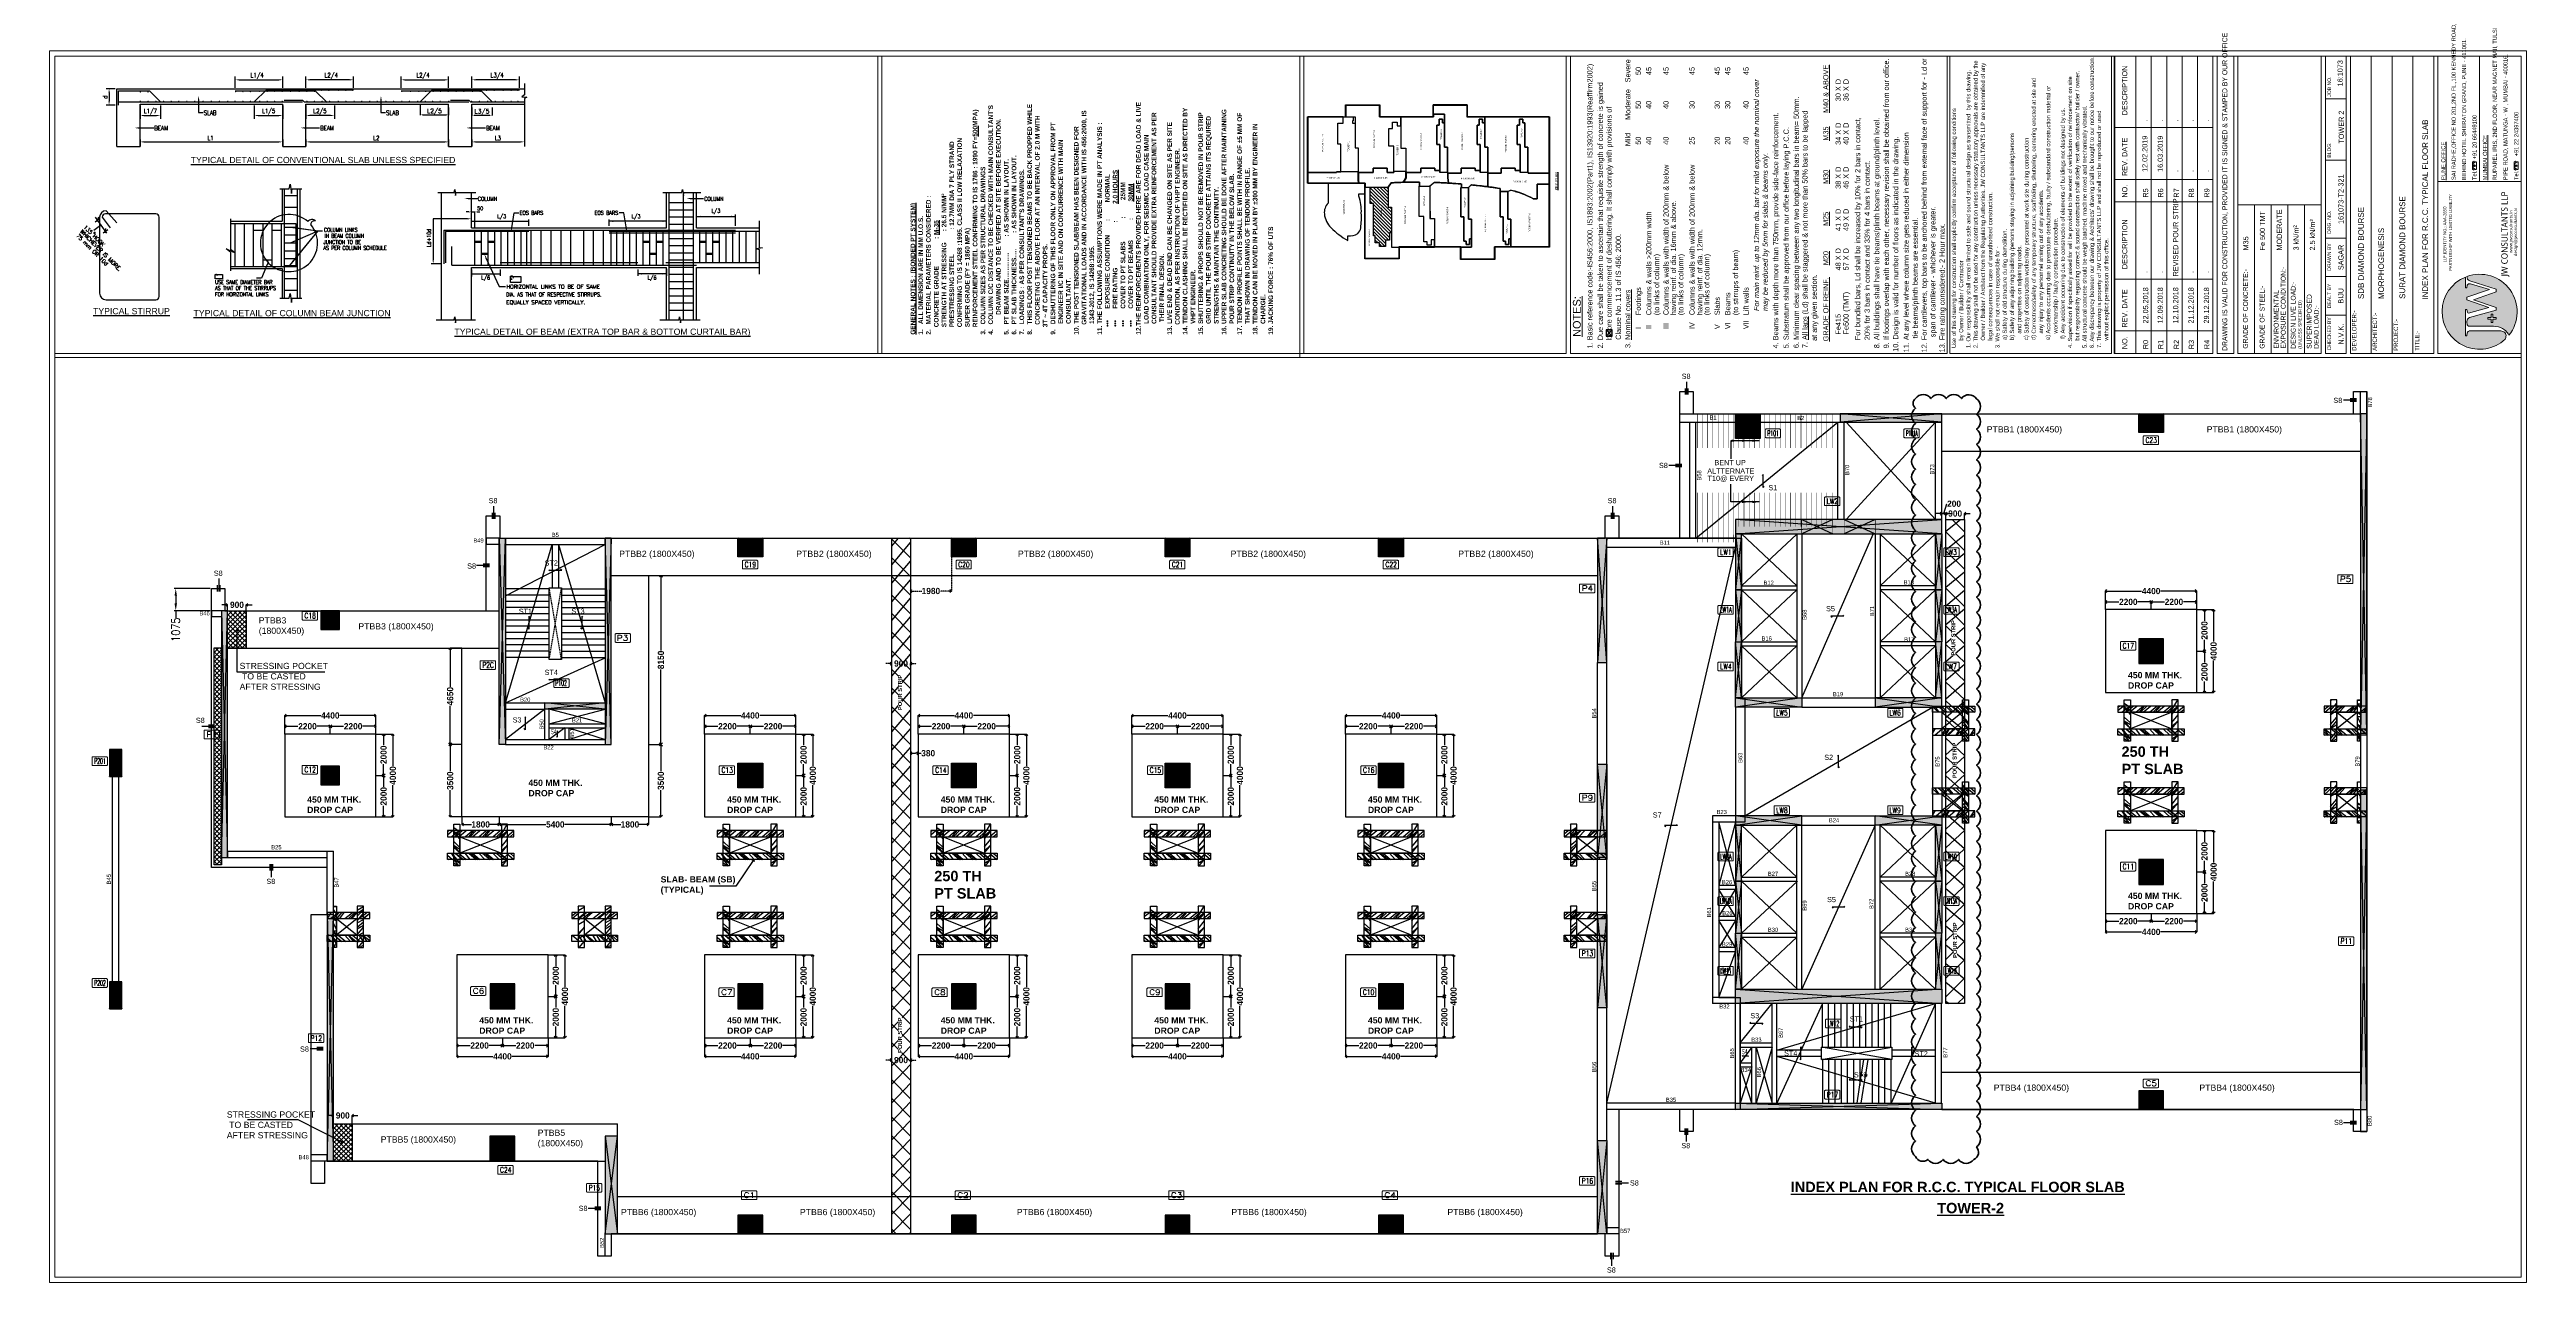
# Model space of a CAD drawing. Header units: millimetres. Extents: x 4072749 to 4289992, y -2929799 to -2870333.
# Drawn here: x 4072749 to 4192186, y -2929799 to -2870333 of the extents above; entities that cross this region are included whole.
import ezdxf
from ezdxf.enums import TextEntityAlignment as Align

# ---------------------------------------------------------------- set-up
doc = ezdxf.new("R2010")
doc.units = ezdxf.units.MM
doc.header["$MEASUREMENT"] = 0
doc.header["$PDMODE"] = 3
doc.linetypes.add('DASHED', pattern=[19.05, 12.7, -6.35])
doc.linetypes.add('HIDDEN', pattern=[9.525, 6.35, -3.175])
doc.layers.get('DEFPOINTS').update_dxf_attribs({"lineweight": 5})
doc.layers.add('DROP CAP DIM', color=7, linetype='Continuous', lineweight=5, plot=False)
for name, color, linetype, lineweight in [('DROP CAP TH', 7, 'Continuous', 30), ('JW_  LOGO', 7, 'Continuous', 0), ('JW_  TEMPLATE', 7, 'Continuous', 0), ('JW_ CNO', 255, 'Continuous', 0), ('POUR STRIP', 226, 'Continuous', 30), ('PT BEAM', 190, 'Continuous', 5), ('PT DETAIL', 7, 'Continuous', 40), ('PT TOP EXT STEEL DIM X DIR', 7, 'Continuous', 5), ('PT TOP EXT STEEL DIM Y DIR', 7, 'Continuous', 5), ('STR DROP', 171, 'Continuous', 30), ('STR HB', 7, 'Continuous', 30), ('STR PT SLAB TH 2', 7, 'Continuous', 30)]:
    doc.layers.add(name, color=color, linetype=linetype, lineweight=lineweight)
for name, color, linetype in [('JW_  BAR', 221, 'Continuous'), ('JW_  BEAM', 4, 'Continuous'), ('JW_  COL', 221, 'Continuous'), ('JW_  COLFILL', 25, 'Continuous'), ('JW_  DIMENSION', 253, 'Continuous'), ('JW_  DUCT', 41, 'Continuous'), ('JW_  SECTION', 4, 'Continuous'), ('JW_  SLAB', 3, 'Continuous'), ('JW_  SLAB MARK', 3, 'Continuous'), ('JW_  SLAB NO', 1, 'Continuous'), ('JW_  STEEL', 211, 'Continuous'), ('JW_  TEMPLATE TEXT', 7, 'Continuous'), ('JW_  TEXT', 7, 'Continuous'), ('JW_ BEAM NO', 42, 'Continuous'), ('JW_ SLAB MARK', 3, 'Continuous'), ('key plan', 252, 'Continuous'), ('POUR STRIP DIM', 7, 'DASHED'), ('PT BAND BEAM NO', 7, 'Continuous'), ('PT TITLE BLOCK', 7, 'Continuous'), ('STR PT SLAB BOT MESH', 7, 'Continuous')]:
    doc.layers.add(name, color=color, linetype=linetype)
doc.styles.add('ITA', font='simplex.shx')
doc.styles.add('JW_DATA_100', font='swissl.ttf')
doc.styles.add('JW_LABEL_100', font='swisseb.ttf')
doc.styles.add('new', font='l_10646.ttf', dxfattribs={"width": 2})
doc.styles.add('new1', font='micross.ttf', dxfattribs={"height": 200})
doc.styles.add('new2', font='micross.ttf', dxfattribs={"height": 2})
doc.styles.add('new3', font='micross.ttf', dxfattribs={"height": 500})
doc.styles.add('new4', font='micross.ttf')
doc.styles.add('new5', font='swissc.ttf', dxfattribs={"height": 9.5})
doc.styles.add('NEWIL', font='GOTHICB.TTF', dxfattribs={"height": 300})
doc.styles.add('ROMANS', font='simplex.shx', dxfattribs={"height": 200})
doc.styles.add('RSM2', font='simplex.shx', dxfattribs={"width": 0.8, "height": 200})
doc.styles.add('SC-BBS1', font='sanss___.ttf')
doc.styles.add('service block$0$_ACM-ROMANS', font='simplex.shx', dxfattribs={"width": 0.85})
doc.styles.get("Standard").update_dxf_attribs({"font": 'arial.ttf'})
doc.dimstyles.new('NEWIL', dxfattribs={"dimtxt": 300, "dimasz": 140, "dimexe": 0.1, "dimexo": 0.001, "dimgap": 0.02, "dimtad": 0, "dimdec": 0, "dimzin": 3, "dimdsep": 46, "dimtxsty": 'NEWIL', "dimblk": 'OPEN90', "dimcen": 0, "dimclrd": 256, "dimclrt": 256, "dimadec": 0, "dimazin": 0, "dimtfac": 1, "dimtdec": 0, "dimtofl": 0, "dimtmove": 0, "dimatfit": 3, "dimldrblk": 'OPEN90', "dimfxl": 1, "dimtolj": 1, "dimtzin": 0, "dimlwd": 25, "dimarcsym": 1})
doc.dimstyles.get("Standard").update_dxf_attribs({"dimtxt": 400, "dimasz": 350, "dimexe": 80, "dimexo": 70, "dimgap": 0.09, "dimtad": 0, "dimdec": 0, "dimzin": 0, "dimdsep": 46, "dimtxsty": 'service block$0$_ACM-ROMANS', "dimcen": 0.09, "dimclrd": 252, "dimclre": 252, "dimclrt": 7, "dimadec": 0, "dimazin": 0, "dimtfac": 1, "dimtdec": 0, "dimtofl": 0, "dimtmove": 0, "dimatfit": 3, "dimfxl": 1, "dimtolj": 1, "dimtzin": 0, "dimarcsym": 0})

# ---------------------------------------------------------------- blocks, each defined once
blk = doc.blocks.new('A$C7AA324D1')
at = {"layer": 'JW_ SLAB MARK'}
for p, q in [((378, 0), (-1178, 0)), ((378, 165), (-373, 165)), ((378, -150), (-373, -150))]:
    blk.add_line(p, q, dxfattribs=at)
blk = doc.blocks.new('A$C100E1CEC')
at = {"layer": 'JW_  SLAB MARK'}
blk.add_lwpolyline([(62, -375), (0, -443), (0, 443), (-77, 366)], dxfattribs=at)
blk = doc.blocks.new('T25')
at = {"layer": 'JW_  DIMENSION', "color": 1}
for p, q in [((635811, 285153), (636177, 284647)), ((635811, 285153), (636177, 284647)), ((635811, 285005), (635959, 285113)), ((635811, 285005), (635959, 285113)), ((635922, 285159), (635880, 285011)), ((635922, 285159), (635880, 285011)), ((635984, 284893), (635772, 284731)), ((635984, 284893), (635772, 284731)), ((636072, 284651), (636221, 284759)), ((636072, 284651), (636221, 284759)), ((636153, 284787), (636131, 284658)), ((636153, 284787), (636131, 284658))]:
    blk.add_line(p, q, dxfattribs=at)
blk.add_solid([(635919, 284817), (635893, 284850), (636005, 284909)], dxfattribs=at)
blk.add_solid([(635919, 284817), (635893, 284850), (636005, 284909)], dxfattribs=at)
at = {"layer": 'JW_  STEEL'}
for p, q in [((635956, 285154), (635956, 282710)), ((636041, 285160), (636300, 284814)), ((636041, 285160), (636300, 284814)), ((637766, 285264), (636145, 285264)), ((637766, 285264), (636145, 285264)), ((636164, 285362), (636517, 284974)), ((636164, 285362), (636517, 284974)), ((637870, 282606), (637870, 285160)), ((637870, 282606), (637870, 285160)), ((636164, 282502), (637766, 282502)), ((636164, 282502), (637766, 282502))]:
    blk.add_line(p, q, dxfattribs=at)
for centre, radius, start, end in [((636164, 285154), 208, 90, 180), ((636164, 285154), 208, 90, 180), ((636145, 285160), 104, 90, 180), ((636145, 285160), 104, 90, 180), ((637766, 285160), 104, 0, 90), ((637766, 285160), 104, 0, 90), ((636164, 282710), 208, 180, 270), ((637766, 282606), 104, 270, 0), ((637766, 282606), 104, 270, 0)]:
    blk.add_arc(centre, radius, start, end, dxfattribs=at)
at = {"layer": 'JW_  DIMENSION', "color": 7, "style": 'RSM2'}
blk.add_text('o', height=76.3, rotation=315, dxfattribs=at).set_placement((635756, 284655))
at = {"layer": 'JW_  TEXT', "color": 7, "style": 'RSM2'}
for s, height, p in [('75 mm OR 10d', 127.11, (635195, 284547)), ('75 mm OR 10d', 127.11, (635195, 284547)), ('WHICHEVER IS MORE.', 127.11, (635318, 284682)), ('WHICHEVER IS MORE.', 127.11, (635318, 284682)), ('135 HOOK', 127.1, (635429, 284825))]:
    blk.add_text(s, height=height, rotation=315, dxfattribs=at).set_placement(p)
at = {"layer": 'JW_  TEXT', "style": 'new4'}
blk.add_text('%%UTYPICAL STIRRUP', height=200, dxfattribs=at).set_placement((635747, 282035))
blk = doc.blocks.new('T49')
at = {"layer": 'JW_  SECTION'}
for p, q in [((641887, 286130), (642187, 286130)), ((641887, 286130), (642187, 286130)), ((641954, 286128), (641954, 285087)), ((641954, 286128), (641954, 285087)), ((642187, 286130), (642213, 286276)), ((642187, 286130), (642213, 286276)), ((642213, 286276), (642259, 285983)), ((642213, 286276), (642259, 285983)), ((642259, 285983), (642285, 286130)), ((642259, 285983), (642285, 286130)), ((642285, 286130), (642586, 286130)), ((642285, 286130), (642586, 286130)), ((642526, 286128), (642526, 285087)), ((642526, 286128), (642526, 285087)), ((640295, 285087), (641954, 285087)), ((640295, 285087), (641954, 285087)), ((640296, 285165), (640296, 284180)), ((640296, 285165), (640296, 284180)), ((642526, 285087), (642526, 282619)), ((642526, 285087), (642526, 282619)), ((640160, 284197), (640432, 284079)), ((640296, 284097), (640160, 284197)), ((640160, 284197), (640432, 284079)), ((640295, 283562), (641954, 283562)), ((640295, 283562), (641954, 283562)), ((640432, 284079), (640296, 284180)), ((640296, 284097), (640296, 283493)), ((640296, 284097), (640296, 283493)), ((641954, 283562), (641954, 282619)), ((641954, 283562), (641954, 282619)), ((642187, 282617), (642213, 282764)), ((642187, 282617), (642213, 282764)), ((642213, 282764), (642259, 282470)), ((642213, 282764), (642259, 282470)), ((641887, 282617), (642187, 282617)), ((641887, 282617), (642187, 282617)), ((642259, 282470), (642285, 282617)), ((642259, 282470), (642285, 282617)), ((642285, 282617), (642586, 282617)), ((642285, 282617), (642586, 282617))]:
    blk.add_line(p, q, dxfattribs=at)
at = {"layer": 'JW_  STEEL', "linetype": 'Continuous'}
for p, q in [((642033, 282619), (642033, 286128)), ((642455, 282619), (642455, 286128)), ((640296, 285017), (642401, 285017)), ((642401, 285017), (642401, 283672)), ((640296, 283629), (642438, 283629))]:
    blk.add_line(p, q, dxfattribs=at)
at = {"layer": 'JW_  STEEL'}
for p, q in [((642033, 285917), (642455, 285917)), ((642033, 285536), (642455, 285536)), ((640439, 285017), (640439, 283629)), ((640439, 285017), (640439, 283629)), ((640735, 285017), (640735, 283629)), ((640735, 285017), (640735, 283629)), ((641030, 285017), (641030, 283629)), ((641030, 285017), (641030, 283629)), ((641030, 284798), (641334, 284798)), ((641334, 285017), (641334, 283629)), ((641334, 285017), (641334, 283629)), ((641629, 285017), (641629, 283629)), ((641629, 285017), (641629, 283629)), ((641629, 284798), (641924, 284798)), ((641924, 285017), (641924, 283629)), ((642033, 284901), (642455, 284901)), ((642033, 284647), (642455, 284647)), ((642033, 284392), (642455, 284392)), ((641334, 283848), (641629, 283848)), ((642033, 284138), (642455, 284138)), ((642033, 283884), (642455, 283884)), ((642033, 283662), (642455, 283662)), ((642033, 283249), (642455, 283249)), ((642033, 282868), (642455, 282868))]:
    blk.add_line(p, q, dxfattribs=at)
at = {"layer": 'JW_  TEXT', "color": 1}
for p, q in [((642201, 283662), (643111, 284776)), ((642214, 284901), (643111, 284776)), ((642227, 284393), (643111, 284776)), ((643111, 284776), (643255, 284776)), ((641486, 283713), (641293, 283261)), ((641486, 283713), (641293, 283261)), ((641293, 283261), (641134, 283261)), ((641293, 283261), (641134, 283261))]:
    blk.add_line(p, q, dxfattribs=at)
for points in [[(642280, 283759), (643111, 284776)], [(642340, 284883), (643111, 284776)]]:
    blk.add_lwpolyline(points, dxfattribs=at)
at = {"layer": 'JW_  TEXT'}
blk.add_lwpolyline([(639802, 283376), (640046, 283376), (640046, 283231), (639802, 283231)], close=True, dxfattribs=at)
for centre, radius, start, end in [((642179, 284385), 919, 48.49781, 40.67887), ((642179, 284385), 919, 48.49781, 40.67887), ((642920, 284985), 159, 43.62014, 146.30987), ((642920, 284985), 159, 43.62014, 146.30987), ((642996, 284981), 120, 70.75064, 178.77715), ((642996, 284981), 120, 70.75064, 178.77715), ((639834, 283335), 42.7, 353.42827, 141.98966)]:
    blk.add_arc(centre, radius, start, end, dxfattribs=at)
at = {"layer": 'JW_  TEXT', "color": 1}
for points in [[(642337, 284863), (642216, 284901), (642343, 284904)], [(642350, 284423), (642227, 284393), (642333, 284462)], [(641467, 283721), (641506, 283705), (641536, 283830)], [(641467, 283721), (641506, 283705), (641536, 283830)], [(642297, 283746), (642201, 283662), (642264, 283772)]]:
    blk.add_solid(points, dxfattribs=at)
at = {"layer": 'JW_  TEXT', "style": 'RSM2', "width": 0.7}
for s, p in [('AS PER COLUMN SCHEDULE', (643286, 284164)), ('JUNCTION TO BE', (643286, 284354)), ('COLUMN LINKS', (643303, 284745)), ('IN BEAM COLUMN', (643325, 284555)), ('AS THAT OF THE STIRRUPS ', (639802, 282874)), ('USE SAME DIAMETER BAR ', (639802, 283066)), ('FOR HORIZONTAL LINKS', (639802, 282672))]:
    blk.add_text(s, height=127.07, dxfattribs=at).set_placement(p)
at = {"layer": 'JW_  TEXT', "style": 'new4'}
blk.add_text('%%UTYPICAL DETAIL OF COLUMN BEAM JUNCTION', height=200, dxfattribs=at).set_placement((639110, 282032))
blk = doc.blocks.new('T48')
at = {"layer": 'JW_  DIMENSION', "color": 1}
for p, q in [((633441, 273117), (633146, 273117)), ((637298, 273142), (637298, 273514)), ((637423, 273404), (638702, 273404)), ((638827, 273142), (638827, 273514)), ((639571, 273142), (639571, 273514)), ((640975, 273404), (639696, 273404)), ((641100, 273142), (641100, 273514)), ((642630, 273142), (642630, 273514)), ((642755, 273404), (644034, 273404)), ((644159, 273142), (644159, 273514)), ((644903, 273142), (644903, 273514)), ((646307, 273404), (645028, 273404)), ((646432, 273142), (646432, 273514)), ((633441, 272591), (633146, 272591)), ((633243, 272992), (633243, 272716)), ((634239, 272577), (634239, 272146)), ((634896, 272577), (634896, 272146)), ((637910, 272577), (637910, 272146)), ((638827, 272577), (638827, 272146)), ((639571, 272577), (639571, 272146)), ((640488, 272577), (640488, 272146)), ((643242, 272584), (643242, 272269)), ((644159, 272511), (644159, 272269)), ((644903, 272511), (644903, 272257)), ((645559, 272511), (645559, 272257)), ((646596, 272447), (646596, 271258)), ((634364, 272257), (634771, 272257)), ((638035, 272257), (638702, 272257)), ((640363, 272257), (639696, 272257)), ((643316, 272279), (644085, 272279)), ((644977, 272267), (645485, 272267)), ((634239, 271488), (634239, 271258)), ((634364, 271408), (638702, 271408)), ((638827, 271488), (638827, 271258)), ((639571, 271488), (639571, 271258)), ((639696, 271408), (644034, 271408)), ((644159, 271488), (644159, 271258)), ((644903, 271488), (644903, 271258)), ((645028, 271408), (646471, 271408))]:
    blk.add_line(p, q, dxfattribs=at)
for points in [[(636120, 272764), (636120, 272349), (636268, 272349)], [(641983, 272764), (641983, 272349), (642132, 272349)], [(634188, 271857), (634680, 271857)], [(639519, 271857), (640012, 271857)], [(644851, 271857), (645343, 271857)]]:
    blk.add_lwpolyline(points, dxfattribs=at)
for points in [[(633222, 272992), (633264, 272992), (633243, 273117)], [(637423, 273424), (637423, 273383), (637298, 273404)], [(638702, 273424), (638702, 273383), (638827, 273404)], [(639696, 273424), (639696, 273383), (639571, 273404)], [(640975, 273424), (640975, 273383), (641100, 273404)], [(642755, 273424), (642755, 273383), (642630, 273404)], [(644034, 273424), (644034, 273383), (644159, 273404)], [(645028, 273424), (645028, 273383), (644903, 273404)], [(646307, 273424), (646307, 273383), (646432, 273404)], [(633222, 272716), (633264, 272716), (633243, 272591)], [(636099, 272764), (636120, 272889), (636141, 272764)], [(641962, 272764), (641983, 272889), (642004, 272764)], [(634188, 271836), (634063, 271857), (634188, 271877)], [(634364, 272236), (634364, 272278), (634239, 272257)], [(634771, 272236), (634771, 272278), (634896, 272257)], [(638035, 272236), (638035, 272278), (637910, 272257)], [(638702, 272236), (638702, 272278), (638827, 272257)], [(639519, 271836), (639394, 271857), (639519, 271877)], [(639696, 272236), (639696, 272278), (639571, 272257)], [(640363, 272236), (640363, 272278), (640488, 272257)], [(643316, 272292), (643316, 272267), (643242, 272279)], [(644085, 272292), (644085, 272267), (644159, 272279)], [(644851, 271836), (644726, 271857), (644851, 271877)], [(644977, 272279), (644977, 272255), (644903, 272267)], [(645485, 272279), (645485, 272255), (645559, 272267)], [(634364, 271429), (634364, 271387), (634239, 271408)], [(638702, 271429), (638702, 271387), (638827, 271408)], [(639696, 271429), (639696, 271387), (639571, 271408)], [(644034, 271429), (644034, 271387), (644159, 271408)], [(645028, 271429), (645028, 271387), (644903, 271408)], [(646471, 271429), (646471, 271387), (646596, 271408)]]:
    blk.add_solid(points, dxfattribs=at)
at = {"layer": 'JW_  SECTION'}
for p, q in [((633495, 273117), (646596, 273117)), ((633495, 271258), (633495, 273117)), ((646596, 273285), (646596, 272922)), ((634239, 271258), (634239, 272621)), ((634239, 272621), (638827, 272621)), ((638827, 271258), (638827, 272621)), ((639571, 271258), (639571, 272621)), ((639571, 272621), (644159, 272621)), ((644159, 271258), (644159, 272621)), ((644903, 271258), (644903, 272621)), ((644903, 272621), (646596, 272621)), ((646596, 272922), (646507, 272856)), ((646507, 272856), (646670, 272850)), ((646670, 272850), (646596, 272800)), ((646596, 272800), (646596, 272447)), ((633495, 271258), (634239, 271258)), ((638827, 271258), (639571, 271258)), ((644159, 271258), (644903, 271258))]:
    blk.add_line(p, q, dxfattribs=at)
at = {"layer": 'JW_  STEEL'}
for p, q in [((633542, 272591), (633542, 273047)), ((633542, 273047), (634542, 273047)), ((633561, 272694), (639465, 272694)), ((634896, 272694), (634542, 273047)), ((637298, 273054), (639867, 273054)), ((637910, 272694), (638303, 273086)), ((638303, 273086), (641100, 273086)), ((638876, 272747), (639465, 272747)), ((639518, 272694), (639465, 272747)), ((639518, 272694), (644808, 272694)), ((640251, 272671), (639867, 273054)), ((642630, 273051), (645202, 273051)), ((643242, 272694), (643630, 273081)), ((643630, 273081), (646432, 273081)), ((644221, 272747), (644810, 272747)), ((644863, 272694), (644810, 272747)), ((644863, 272694), (646596, 272694)), ((645559, 272694), (645202, 273051))]:
    blk.add_line(p, q, dxfattribs=at)
at = {"layer": 'JW_  STEEL', "const_width": 21}
for points in [[(634237, 273014, 1), (634258, 273014, 1)], [(634237, 273014, 1), (634258, 273014, 1)], [(634237, 272715, 1), (634258, 272715, 1)], [(634237, 272715, 1), (634258, 272715, 1)], [(634484, 273014, 1), (634505, 273014, 1)], [(634484, 273014, 1), (634505, 273014, 1)], [(634484, 272715, 1), (634505, 272715, 1)], [(634484, 272715, 1), (634505, 272715, 1)], [(634738, 272715, 1), (634759, 272715, 1)], [(634738, 272715, 1), (634759, 272715, 1)], [(634985, 272715, 1), (635006, 272715, 1)], [(634985, 272715, 1), (635006, 272715, 1)], [(635232, 272715, 1), (635253, 272715, 1)], [(635232, 272715, 1), (635253, 272715, 1)], [(635472, 272715, 1), (635493, 272715, 1)], [(635472, 272715, 1), (635493, 272715, 1)], [(635732, 272715, 1), (635753, 272715, 1)], [(635732, 272715, 1), (635753, 272715, 1)], [(635986, 272715, 1), (636007, 272715, 1)], [(635986, 272715, 1), (636007, 272715, 1)], [(636252, 272715, 1), (636273, 272715, 1)], [(636252, 272715, 1), (636273, 272715, 1)], [(636519, 272715, 1), (636540, 272715, 1)], [(636519, 272715, 1), (636540, 272715, 1)], [(636779, 272715, 1), (636800, 272715, 1)], [(636779, 272715, 1), (636800, 272715, 1)], [(637046, 272715, 1), (637067, 272715, 1)], [(637046, 272715, 1), (637067, 272715, 1)], [(637280, 272715, 1), (637301, 272715, 1)], [(637280, 272715, 1), (637301, 272715, 1)], [(637302, 273024, 1), (637323, 273024, 1)], [(637302, 273024, 1), (637323, 273024, 1)], [(637533, 273024, 1), (637554, 273024, 1)], [(637533, 273024, 1), (637554, 273024, 1)], [(637533, 272715, 1), (637554, 272715, 1)], [(637533, 272715, 1), (637554, 272715, 1)], [(637774, 273024, 1), (637795, 273024, 1)], [(637774, 273024, 1), (637795, 273024, 1)], [(637774, 272715, 1), (637795, 272715, 1)], [(637774, 272715, 1), (637795, 272715, 1)], [(638073, 273033, 1), (638094, 273033, 1)], [(638073, 273033, 1), (638094, 273033, 1)], [(638073, 272715, 1), (638094, 272715, 1)], [(638073, 272715, 1), (638094, 272715, 1)], [(638316, 273033, 1), (638337, 273033, 1)], [(638316, 273033, 1), (638337, 273033, 1)], [(638316, 272715, 1), (638337, 272715, 1)], [(638316, 272715, 1), (638337, 272715, 1)], [(638554, 273033, 1), (638575, 273033, 1)], [(638554, 273033, 1), (638575, 273033, 1)], [(638554, 272715, 1), (638575, 272715, 1)], [(638554, 272715, 1), (638575, 272715, 1)], [(638797, 273033, 1), (638818, 273033, 1)], [(638797, 273033, 1), (638818, 273033, 1)], [(638797, 272715, 1), (638818, 272715, 1)], [(638797, 272715, 1), (638818, 272715, 1)], [(639063, 273033, 1), (639084, 273033, 1)], [(639063, 273033, 1), (639084, 273033, 1)], [(639341, 273033, 1), (639362, 273033, 1)], [(639341, 273033, 1), (639362, 273033, 1)], [(639590, 273033, 1), (639611, 273033, 1)], [(639590, 273033, 1), (639611, 273033, 1)], [(639590, 272715, 1), (639611, 272715, 1)], [(639590, 272715, 1), (639611, 272715, 1)], [(639833, 273033, 1), (639854, 273033, 1)], [(639833, 273033, 1), (639854, 273033, 1)], [(639833, 272715, 1), (639854, 272715, 1)], [(639833, 272715, 1), (639854, 272715, 1)], [(640065, 273065, 1), (640086, 273065, 1)], [(640065, 273065, 1), (640086, 273065, 1)], [(640078, 272715, 1), (640099, 272715, 1)], [(640078, 272715, 1), (640099, 272715, 1)], [(640295, 273065, 1), (640316, 273065, 1)], [(640295, 273065, 1), (640316, 273065, 1)], [(640322, 272715, 1), (640343, 272715, 1)], [(640322, 272715, 1), (640343, 272715, 1)], [(640600, 273065, 1), (640621, 273065, 1)], [(640600, 273065, 1), (640621, 273065, 1)], [(640600, 272715, 1), (640621, 272715, 1)], [(640600, 272715, 1), (640621, 272715, 1)], [(640844, 273065, 1), (640865, 273065, 1)], [(640844, 273065, 1), (640865, 273065, 1)], [(640844, 272715, 1), (640865, 272715, 1)], [(640844, 272715, 1), (640865, 272715, 1)], [(641062, 273065, 1), (641083, 273065, 1)], [(641062, 273065, 1), (641083, 273065, 1)], [(641111, 272715, 1), (641132, 272715, 1)], [(641111, 272715, 1), (641132, 272715, 1)], [(641354, 272715, 1), (641375, 272715, 1)], [(641354, 272715, 1), (641375, 272715, 1)], [(641611, 272715, 1), (641632, 272715, 1)], [(641611, 272715, 1), (641632, 272715, 1)], [(641854, 272715, 1), (641875, 272715, 1)], [(641854, 272715, 1), (641875, 272715, 1)], [(642133, 272715, 1), (642154, 272715, 1)], [(642133, 272715, 1), (642154, 272715, 1)], [(642376, 272715, 1), (642397, 272715, 1)], [(642376, 272715, 1), (642397, 272715, 1)], [(642643, 273030, 1), (642664, 273030, 1)], [(642643, 273030, 1), (642664, 273030, 1)], [(642643, 272715, 1), (642664, 272715, 1)], [(642643, 272715, 1), (642664, 272715, 1)], [(642887, 272715, 1), (642908, 272715, 1)], [(642887, 272715, 1), (642908, 272715, 1)], [(642921, 273030, 1), (642942, 273030, 1)], [(642921, 273030, 1), (642942, 273030, 1)], [(643154, 272715, 1), (643175, 272715, 1)], [(643154, 272715, 1), (643175, 272715, 1)], [(643187, 273030, 1), (643208, 273030, 1)], [(643187, 273030, 1), (643208, 273030, 1)], [(643397, 272715, 1), (643418, 272715, 1)], [(643397, 272715, 1), (643418, 272715, 1)], [(643409, 273030, 1), (643430, 273030, 1)], [(643409, 273030, 1), (643430, 273030, 1)], [(643632, 272715, 1), (643653, 272715, 1)], [(643632, 272715, 1), (643653, 272715, 1)], [(643654, 273030, 1), (643675, 273030, 1)], [(643654, 273030, 1), (643675, 273030, 1)], [(643875, 272715, 1), (643896, 272715, 1)], [(643875, 272715, 1), (643896, 272715, 1)], [(643886, 273030, 1), (643907, 273030, 1)], [(643886, 273030, 1), (643907, 273030, 1)], [(644131, 273030, 1), (644152, 273030, 1)], [(644131, 273030, 1), (644152, 273030, 1)], [(644153, 272715, 1), (644174, 272715, 1)], [(644153, 272715, 1), (644174, 272715, 1)], [(644387, 273030, 1), (644408, 273030, 1)], [(644387, 273030, 1), (644408, 273030, 1)], [(644633, 273030, 1), (644654, 273030, 1)], [(644633, 273030, 1), (644654, 273030, 1)], [(644886, 272715, 1), (644907, 272715, 1)], [(644886, 272715, 1), (644907, 272715, 1)], [(644912, 273030, 1), (644933, 273030, 1)], [(644912, 273030, 1), (644933, 273030, 1)], [(645137, 272715, 1), (645158, 272715, 1)], [(645137, 272715, 1), (645158, 272715, 1)], [(645158, 273030, 1), (645179, 273030, 1)], [(645158, 273030, 1), (645179, 273030, 1)], [(645367, 273060, 1), (645388, 273060, 1)], [(645367, 273060, 1), (645388, 273060, 1)], [(645402, 272715, 1), (645423, 272715, 1)], [(645402, 272715, 1), (645423, 272715, 1)], [(645612, 273060, 1), (645633, 273060, 1)], [(645612, 273060, 1), (645633, 273060, 1)], [(645648, 272715, 1), (645669, 272715, 1)], [(645648, 272715, 1), (645669, 272715, 1)], [(645900, 273060, 1), (645921, 273060, 1)], [(645900, 273060, 1), (645921, 273060, 1)], [(645900, 272715, 1), (645921, 272715, 1)], [(645900, 272715, 1), (645921, 272715, 1)], [(646158, 273060, 1), (646179, 273060, 1)], [(646158, 273060, 1), (646179, 273060, 1)], [(646158, 272715, 1), (646179, 272715, 1)], [(646158, 272715, 1), (646179, 272715, 1)], [(646375, 273060, 1), (646396, 273060, 1)], [(646375, 273060, 1), (646396, 273060, 1)], [(646375, 272715, 1), (646396, 272715, 1)], [(646375, 272715, 1), (646396, 272715, 1)]]:
    blk.add_lwpolyline(points, format="xyb", close=True, dxfattribs=at)
at = {"layer": 'JW_  TEXT', "style": 'ROMANS', "width": 0.8}
for s, p in [('L1/4', (637790, 273483)), ('L2/4', (640172, 273483)), ('L2/4', (643122, 273483)), ('L3/4', (645504, 273483)), ('L1/7', (634359, 272333)), ('SLAB', (636286, 272272)), ('L1/5', (638160, 272333)), ('L2/5', (639808, 272333)), ('SLAB', (642149, 272272)), ('BEAM', (634697, 271780)), ('L1', (636403, 271458)), ('BEAM', (640029, 271780)), ('L2', (641735, 271458)), ('BEAM', (645361, 271780)), ('L3', (645640, 271458))]:
    blk.add_text(s, height=141.2, dxfattribs=at).set_placement(p)
blk.add_text('d', height=141, rotation=90, dxfattribs=at).set_placement((633186, 272793))
at = {"layer": 'JW_  TEXT', "style": 'new4'}
blk.add_text('%%UTYPICAL DETAIL OF CONVENTIONAL SLAB UNLESS SPECIFIED', height=200, dxfattribs=at).set_placement((635867, 270726))
at = {"layer": 'JW_  TEXT', "char_height": 141.2, "attachment_point": 5, "style": 'ROMANS'}
for s, insert in [('\\A1;L2/5', (643701, 272379)), ('\\A1;L3/5', (645231, 272367))]:
    blk.add_mtext(s, dxfattribs=dict(at, insert=insert))
blk = doc.blocks.new('T57')
at = {"layer": 'JW_  DIMENSION', "color": 1}
for p, q in [((83738, 166843), (83738, 165523)), ((84841, 166843), (83738, 166843)), ((91237, 166555), (91237, 166810)), ((84015, 165396), (83675, 165396)), ((84967, 165211), (84967, 164986)), ((91237, 165230), (91237, 165006))]:
    blk.add_line(p, q, dxfattribs=at)
at = {"layer": 'JW_  DIMENSION', "color": 1, "linetype": 'ByBlock'}
for p, q in [((84885, 167064), (84802, 167064)), ((84967, 167064), (85074, 167064)), ((84967, 166555), (84967, 167064)), ((85074, 166555), (85074, 167064)), ((85156, 167064), (85238, 167064))]:
    blk.add_line(p, q, dxfattribs=at)
at = {"layer": 'JW_  DIMENSION', "color": 1, "linetype": 'Continuous'}
for p, q in [((84967, 166761), (86807, 166761)), ((86807, 166619), (86807, 166824)), ((89398, 166619), (89398, 166824)), ((91237, 166761), (89398, 166761)), ((92197, 166619), (92197, 166982)), ((92197, 166919), (93451, 166919)), ((93451, 166619), (93451, 166982)), ((84967, 165070), (85886, 165070)), ((85886, 165212), (85886, 165006)), ((90318, 165212), (90318, 165006)), ((91237, 165070), (90318, 165070))]:
    blk.add_line(p, q, dxfattribs=at)
for points in [[(84864, 167493), (85163, 167493)], [(86262, 166555), (86340, 167037), (86488, 167037)], [(89948, 166519), (89865, 167037), (89716, 167037)]]:
    blk.add_lwpolyline(points, dxfattribs=at)
at = {"layer": 'JW_  DIMENSION', "color": 1}
for points in [[(92006, 167493), (92422, 167493)], [(85431, 165591), (85861, 164666), (86059, 164666)]]:
    blk.add_lwpolyline(points, dxfattribs=at)
at = {"layer": 'JW_  DIMENSION', "color": 1, "linetype": 'Continuous'}
for points in [[(84738, 167493), (84864, 167514), (84864, 167472)], [(84967, 166761), (85093, 166740), (85093, 166782)], [(86283, 166552), (86242, 166432), (86242, 166558)], [(86807, 166761), (86680, 166740), (86680, 166782)], [(89398, 166761), (89524, 166740), (89524, 166782)], [(89927, 166515), (89968, 166395), (89968, 166522)], [(91237, 166761), (91111, 166740), (91111, 166782)], [(92197, 166919), (92324, 166898), (92324, 166940)], [(93451, 166919), (93325, 166898), (93325, 166940)], [(84967, 165070), (85093, 165091), (85093, 165049)], [(85886, 165070), (85760, 165091), (85760, 165049)], [(90318, 165070), (90445, 165091), (90445, 165049)], [(91237, 165070), (91111, 165091), (91111, 165049)]]:
    blk.add_solid(points, dxfattribs=at)
at = {"layer": 'JW_  DIMENSION', "color": 1}
for points in [[(91880, 167493), (92006, 167472), (92006, 167514)], [(84967, 166843), (84841, 166864), (84841, 166822)], [(83738, 165396), (83717, 165523), (83759, 165523)]]:
    blk.add_solid(points, dxfattribs=at)
at = {"layer": 'JW_  DIMENSION', "color": 1, "linetype": 'ByBlock'}
for points in [[(84885, 167077), (84885, 167050), (84967, 167064)], [(85156, 167077), (85156, 167050), (85074, 167064)]]:
    blk.add_solid(points, dxfattribs=at)
at = {"layer": 'JW_  DIMENSION', "color": 1, "lineweight": 20}
blk.add_solid([(85385, 165707), (85410, 165586), (85451, 165595)], dxfattribs=at)
at = {"layer": 'JW_  SECTION'}
for p, q in [((83888, 167687), (84413, 167687)), ((84007, 165275), (84007, 167687)), ((84413, 167687), (84430, 167782)), ((84430, 167782), (84460, 167593)), ((84460, 167593), (84476, 167687)), ((84476, 167687), (85103, 167687)), ((84967, 166555), (84967, 167687)), ((91118, 167687), (91735, 167687)), ((91237, 166555), (91237, 167687)), ((91735, 167687), (91752, 167782)), ((91752, 167782), (91782, 167593)), ((91782, 167593), (91798, 167687)), ((91798, 167687), (92342, 167687)), ((92197, 166555), (92197, 167687)), ((84967, 166555), (91237, 166555)), ((92197, 166555), (94226, 166555)), ((94226, 165920), (94226, 166778)), ((94320, 165904), (94131, 165873)), ((94131, 165873), (94226, 165857)), ((94225, 165920), (94320, 165904)), ((94226, 165064), (94226, 165857)), ((84007, 163592), (84007, 165275)), ((84967, 165275), (91237, 165275)), ((84967, 163592), (84967, 165275)), ((91237, 163592), (91237, 165275)), ((92197, 163592), (92197, 165275)), ((92197, 165275), (94226, 165275)), ((83833, 163592), (84413, 163592)), ((84413, 163592), (84430, 163686)), ((84430, 163686), (84460, 163497)), ((84460, 163497), (84476, 163592)), ((84476, 163592), (85093, 163592)), ((91027, 163592), (91644, 163592)), ((91644, 163592), (91660, 163686)), ((91660, 163686), (91690, 163497)), ((91690, 163497), (91707, 163592)), ((91707, 163592), (92323, 163592))]:
    blk.add_line(p, q, dxfattribs=at)
at = {"layer": 'JW_  STEEL'}
for p, q in [((91314, 167687), (91314, 163592)), ((91768, 167681), (91768, 163592)), ((92098, 167687), (92098, 163592)), ((84078, 166476), (93451, 166475)), ((84078, 166476), (84078, 165396)), ((86807, 166432), (84131, 166432)), ((84131, 166432), (84131, 165423)), ((89398, 166445), (94226, 166445)), ((84332, 165355), (84332, 165956)), ((89398, 166395), (93451, 166395)), ((84332, 165355), (92197, 165355)), ((85886, 165435), (90318, 165435)), ((91219, 165435), (94226, 165435))]:
    blk.add_line(p, q, dxfattribs=at)
at = {"layer": 'JW_  STEEL', "color": 8, "lineweight": -3}
for p, q in [((91314, 167362), (92098, 167362)), ((85074, 165355), (85074, 166475)), ((85287, 165355), (85287, 166475)), ((85500, 165355), (85500, 166475)), ((85714, 165355), (85714, 166475)), ((85927, 165355), (85927, 166475)), ((86140, 165355), (86140, 166475)), ((86354, 165355), (86354, 166475)), ((86567, 165355), (86567, 166475)), ((86744, 165355), (86744, 166475)), ((86887, 165355), (86887, 166475)), ((87207, 165355), (87207, 166475)), ((87527, 165355), (87527, 166475)), ((87847, 165355), (87847, 166475)), ((88167, 165355), (88167, 166475)), ((88576, 165355), (88576, 166475)), ((88896, 165355), (88896, 166475)), ((89216, 165355), (89216, 166475)), ((89460, 165355), (89460, 166475)), ((89637, 165355), (89637, 166475)), ((89851, 165355), (89851, 166475)), ((90064, 165355), (90064, 166475)), ((90277, 165355), (90277, 166475)), ((90491, 165355), (90491, 166475)), ((90704, 165355), (90704, 166475)), ((90917, 165355), (90917, 166475)), ((91131, 165355), (91131, 166475)), ((91314, 167131), (92098, 167131)), ((91314, 166901), (92098, 166901)), ((91314, 166671), (92098, 166671)), ((92304, 165435), (92304, 166445)), ((92517, 165435), (92517, 166445)), ((92731, 165435), (92731, 166445)), ((92944, 165435), (92944, 166445)), ((93157, 165435), (93157, 166445)), ((93371, 165435), (93371, 166445)), ((93584, 165435), (93584, 166445)), ((93797, 165435), (93797, 166445)), ((94117, 165435), (94117, 166445)), ((91314, 166210), (92098, 166210)), ((91314, 165979), (92098, 165979)), ((91314, 165749), (92098, 165749)), ((91314, 165518), (92098, 165518)), ((91314, 165518), (91852, 165518)), ((91314, 165288), (92098, 165288)), ((91314, 165058), (92098, 165058)), ((91314, 164827), (92098, 164827)), ((91314, 164597), (92098, 164597)), ((91314, 164366), (92098, 164366)), ((91314, 164136), (92098, 164136)), ((91314, 163906), (92098, 163906))]:
    blk.add_line(p, q, dxfattribs=at)
at = {"layer": 'JW_  STEEL', "color": 8, "lineweight": -3, "const_width": 79}
for points in [[(85074, 166100), (85287, 166100)], [(85288, 165716), (85500, 165716)], [(85500, 166100), (85714, 166100)], [(90704, 166100), (90491, 166100)], [(90917, 165716), (90704, 165716)], [(91131, 166100), (90918, 166100)], [(92304, 166100), (92517, 166100)], [(92517, 165716), (92731, 165716)], [(92731, 166100), (92944, 166100)]]:
    blk.add_lwpolyline(points, dxfattribs=at)
at = {"layer": 'JW_  TEXT', "elevation": 0}
blk.add_lwpolyline([(86227, 164989), (86555, 164989), (86555, 164795), (86227, 164795)], close=True, dxfattribs=at)
at = {"layer": 'JW_  TEXT'}
for centre, start, end in [((86272, 164954, 0), 128.01012, 276.57151), ((86262, 164944, 0), 353.42871, 141.9901)]:
    blk.add_arc(centre, 57.3, start, end, dxfattribs=at)
at = {"layer": 'JW_  DIMENSION', "color": 1, "insert": (85151, 167242), "char_height": 126.4, "attachment_point": 1, "style": 'RSM2'}
blk.add_mtext('\\A1;50', dxfattribs=at)
at = {"layer": 'JW_  TEXT', "color": 7, "linetype": 'Continuous', "style": 'RSM2'}
for s, height, width, p in [('COLUMN', 126.4, 0.8, (92451, 167423)), ('DIA. AS THAT OF RESPECTIVE STIRRUPS.', 126.43, 0.9, (86085, 164346))]:
    blk.add_text(s, height=height, dxfattribs=dict(at, width=width)).set_placement(p)
at = {"layer": 'JW_  TEXT', "color": 7, "style": 'RSM2', "width": 0.8}
for p in [(86517, 166972), (88927, 166972)]:
    blk.add_text('EOS BARS', height=126.4, dxfattribs=at).set_placement(p)
at = {"layer": 'JW_  TEXT', "color": 7, "linetype": 'Continuous', "style": 'RSM2'}
for s, p in [('EQUALLY SPACED VERTICALLY.', (86088, 164092)), ('HORIZONTAL LINKS TO BE OF SAME   ', (86089, 164596))]:
    blk.add_text(s, height=126.43, dxfattribs=at).set_placement(p)
at = {"layer": 'JW_  TEXT', "style": 'new4'}
blk.add_text('%%UTYPICAL DETAIL OF BEAM (EXTRA TOP BAR & BOTTOM CURTAIL BAR)', height=200, dxfattribs=at).set_placement((84420, 163112))
at = {"layer": 'JW_  TEXT', "color": 7, "linetype": 'Continuous', "char_height": 126.4, "style": 'RSM2'}
for s, insert, attachment_point in [('\\A1;COLUMN', (85790, 167550), 3), ('L/3', (85942, 166901), 5), ('L/3', (90262, 166901), 5), ('L/6', (85423, 164930), 5), ('L/6', (90775, 164930), 5)]:
    blk.add_mtext(s, dxfattribs=dict(at, insert=insert, attachment_point=attachment_point))
at = {"layer": 'JW_  TEXT', "color": 7, "linetype": 'Continuous', "insert": (83601, 166228), "char_height": 126.4, "attachment_point": 5, "rotation": 90, "style": 'RSM2'}
blk.add_mtext('Ld+10d', dxfattribs=at)
at = {"layer": 'JW_  TEXT', "color": 7, "insert": (92824, 167079), "char_height": 126.4, "attachment_point": 5, "style": 'RSM2'}
blk.add_mtext('L/3', dxfattribs=at)
blk = doc.blocks.new('A$C6FBC0C58')
at = {"layer": 'key plan'}
h = blk.add_hatch(dxfattribs=at)
h.set_pattern_fill('ANSI31', color=6, scale=300)
h.set_pattern_definition([(45, (0, 0), (-673.519, 673.519), [])])
h.paths.add_polyline_path([(31704, 68483), (31704, 61349), (23720, 61349), (23720, 60074), (13450, 60074), (13450, 60818), (10601, 60818), (10601, 62381), (8092, 62381), (8092, 64783), (9517, 64783), (9517, 66463), (12366, 66463), (12366, 67207), (25230, 67207), (25230, 68483)])
blk.add_line((31747, 61334), (31704, 61349), dxfattribs=at)
for points in [[(3142, 70583), (33246, 70583), (33246, 93499), (59811, 93499), (59811, 78286), (64485, 78286), (64485, 64678), (59811, 64678), (59811, 43432), (64485, 43432), (64485, 29824), (59811, 29824), (59811, -2990), (7763, -2990), (7763, 18848), (2908, 18848), (2908, 32456), (7763, 32456), (7763, 56975), (3142, 56975)], [(3249, 70476), (33352, 70476), (33352, 93393), (59705, 93393), (59705, 78180), (64378, 78180), (64378, 64784), (59705, 64784), (59705, 43325), (64378, 43325), (64378, 29930), (59705, 29930), (59705, -2883), (7869, -2883), (7869, 18954), (3015, 18954), (3015, 32350), (7869, 32350), (7869, 57081), (3249, 57081)], [(37551, 93393), (33352, 93393), (33352, 73131), (34628, 73236), (37838, 73236), (37838, 80189), (37838, 81943), (37551, 81943)], [(59705, 93393), (37557, 93393), (37557, 81949), (37844, 81949), (37844, 80189), (37881, 80189), (37881, 80188), (48842, 80188), (48842, 81412), (57177, 81412), (57177, 79264), (59705, 79264)], [(37881, 80188), (48842, 80188), (48842, 81412), (57177, 81412), (57177, 79264), (59686, 79264), (59686, 75325), (58197, 75325), (58197, 75554), (57177, 75554), (57177, 74470), (47332, 74469), (47332, 73247), (37881, 73247)], [(39337, 67304), (37551, 67304), (37551, 73194), (34630, 73194), (33352, 73089), (33352, 70476), (31728, 70476), (31728, 68488), (31747, 68488), (31747, 61334), (33420, 60204), (33431, 60055), (33459, 59631), (33488, 59207), (33514, 58782), (33539, 58358), (33563, 57933), (33585, 57508), (33605, 57084), (33624, 56659), (33641, 56234), (33659, 55809), (33674, 55384), (33680, 55193), (33820, 55197), (35389, 54238), (37977, 54238), (37977, 59078), (37551, 59078), (37551, 61712), (39337, 61712)], [(64378, 78180), (59691, 78180), (59691, 74464), (47337, 74464), (47337, 73242), (37881, 73242), (37881, 73194), (37557, 73194), (37557, 67309), (39343, 67309), (39342, 61707), (37557, 61707), (37557, 59083), (37977, 59083), (38019, 59083), (38019, 59033), (48055, 59033), (48055, 61106), (55157, 61106), (55157, 59671), (57644, 59671), (57644, 57778), (56220, 57778), (56220, 56354), (59705, 56354), (59705, 64784), (64378, 64784)], [(33742, 49856), (33743, 50282), (33745, 50707), (33746, 51132), (33744, 51557), (33742, 51983), (33738, 52410), (33733, 52835), (33727, 53260), (33719, 53685), (33710, 54109), (33699, 54534), (33687, 54959), (33674, 55384), (33659, 55809), (33641, 56234), (33624, 56659), (33605, 57084), (33585, 57508), (33563, 57933), (33539, 58358), (33514, 58782), (33488, 59207), (33459, 59631), (33431, 60055), (33420, 60204), (31747, 61334), (31704, 61349), (23720, 61349), (23720, 60074), (13450, 60074), (13450, 60074), (7747, 60074), (7747, 57081), (7747, 56975), (7763, 56975), (7763, 42852), (10771, 42852), (10771, 43511), (10771, 44165), (8556, 44165), (8556, 45802), (9980, 45802), (9980, 47099), (20027, 47099), (20027, 48960), (32168, 48960), (32168, 48917), (33735, 48917), (33737, 49065)], [(31704, 68483), (31704, 61349), (23720, 61349), (23720, 60074), (13450, 60074), (13450, 60818), (10601, 60818), (10601, 62381), (8092, 62381), (8092, 64783), (9517, 64783), (9517, 66463), (12366, 66463), (12366, 67207), (25230, 67207), (25230, 68483)], [(48055, 61106), (55157, 61106), (55157, 59671), (57644, 59671), (57644, 57778), (56220, 57778), (56220, 56354), (47205, 56354), (47205, 54281), (38019, 54281), (38019, 59033), (48055, 59033)], [(39337, 48306), (37551, 48306), (37551, 54196), (35377, 54196), (33809, 55154), (33681, 55150), (33687, 54959), (33699, 54534), (33710, 54109), (33719, 53685), (33727, 53260), (33733, 52835), (33738, 52410), (33742, 51983), (33744, 51557), (33746, 51132), (33745, 50707), (33743, 50282), (33742, 49856), (33737, 49065), (33735, 48917), (32168, 48917), (32168, 44650), (33601, 42987), (33601, 42852), (33601, 42852), (33600, 42830), (33584, 42405), (33568, 41980), (33551, 41555), (33534, 41130), (33515, 40705), (33496, 40280), (33476, 39855), (33455, 39431), (33434, 39006), (33411, 38581), (33388, 38157), (33364, 37732), (33342, 37350), (33469, 37343), (35390, 37600), (37587, 37600), (37587, 40715), (37630, 40715), (38406, 40715), (38406, 42714), (39337, 42714)], [(59705, 56349), (47210, 56349), (47210, 54275), (38019, 54275), (38019, 54196), (37557, 54196), (37557, 48311), (39343, 48311), (39343, 42709), (38411, 42709), (38411, 40715), (45306, 40715), (48672, 40715), (48672, 41885), (56422, 41885), (56422, 41041), (58774, 41041), (58774, 39722), (57366, 39722), (57366, 38855), (60810, 38855), (60810, 43325), (59705, 43325)], [(33170, 34762), (33200, 35186), (33228, 35610), (33256, 36035), (33283, 36459), (33309, 36883), (33334, 37308), (33359, 37732), (33383, 38157), (33406, 38582), (33428, 39006), (33450, 39431), (33471, 39856), (33491, 40280), (33510, 40705), (33528, 41130), (33546, 41555), (33563, 41980), (33579, 42405), (33591, 42724), (33591, 42852), (32144, 44670), (22180, 44670), (22180, 44628), (19182, 44627), (19182, 42852), (7869, 42852), (7869, 32350), (7756, 32350), (7756, 28133), (11152, 28133), (11152, 28977), (8799, 28977), (8799, 30296), (10208, 30296), (10208, 31174), (19880, 31174), (19880, 32375), (31521, 32375), (31521, 32143), (32973, 32143), (32991, 32366), (33045, 33065), (33079, 33489), (33109, 33913), (33140, 34338)], [(20027, 48960), (32125, 48960), (32125, 44675), (19176, 44675), (19176, 42857), (10771, 42857), (10771, 44165), (8556, 44165), (8556, 45802), (9980, 45802), (9980, 47099), (20027, 47099)], [(64485, 43432), (60810, 43432), (60810, 38855), (57366, 38855), (57366, 38844), (47694, 38844), (47694, 37643), (37630, 37643), (37587, 37642), (37587, 37600), (37296, 37600), (37296, 32306), (39337, 32306), (39337, 26714), (38406, 26714), (38406, 24713), (45306, 24713), (48672, 24713), (48672, 25882), (56422, 25882), (56422, 25038), (58774, 25038), (58774, 23720), (57366, 23720), (57366, 22849), (59811, 22849), (59811, 29824), (64485, 29824)], [(48672, 41885), (48672, 40715), (45306, 40715), (37630, 40715), (37630, 37643), (47694, 37643), (47694, 38844), (57366, 38844), (57366, 39722), (58774, 39722), (58774, 41041), (56422, 41041), (56422, 41885)], [(31601, 19515), (31658, 19936), (31714, 20359), (31770, 20781), (31824, 21201), (31878, 21623), (31931, 22045), (31984, 22467), (32035, 22889), (32086, 23311), (32136, 23733), (32186, 24156), (32263, 24831), (32375, 25846), (32421, 26269), (32465, 26692), (32509, 27115), (32553, 27538), (32595, 27962), (32599, 28000), (32599, 28128), (31531, 29303), (22273, 29303), (22273, 29297), (18907, 29297), (18907, 28128), (7777, 28128), (7751, 28128), (7751, 32350), (3015, 32350), (3015, 18954), (7869, 18954), (7869, 12431), (11152, 12431), (11152, 13275), (8799, 13275), (8799, 14593), (10208, 14593), (10208, 15471), (19880, 15471), (19880, 16673), (29986, 16673), (29986, 16662), (31196, 16662), (31365, 17830), (31425, 18251), (31485, 18672), (31543, 19093)], [(18902, 28133), (18902, 29303), (22268, 29303), (31479, 29303), (31479, 32375), (19880, 32375), (19880, 31174), (10208, 31174), (10208, 30296), (8799, 30296), (8799, 28977), (11152, 28977), (11152, 28133)], [(39337, 32306), (37296, 32306), (37296, 37558), (35397, 37558), (33470, 37300), (33340, 37308), (33314, 36883), (33288, 36459), (33261, 36034), (33233, 35610), (33205, 35186), (33176, 34761), (33146, 34337), (33115, 33913), (33084, 33489), (33051, 33065), (32997, 32366), (32978, 32138), (31521, 32138), (31521, 29324), (32617, 28263), (32617, 28133), (32617, 28128), (32600, 27961), (32558, 27537), (32515, 27114), (32471, 26691), (32426, 26268), (32381, 25845), (32269, 24831), (32191, 24155), (32142, 23733), (32092, 23310), (32041, 22888), (31989, 22466), (31937, 22044), (31881, 21600), (37587, 21600), (37587, 24715), (37630, 24715), (38406, 24715), (38406, 26714), (39337, 26714)], [(37587, 8678), (38406, 8678), (38406, 10714), (39337, 10714), (39337, 16306), (37296, 16306), (37296, 21558), (31875, 21558), (31830, 21200), (31775, 20780), (31720, 20359), (31663, 19935), (31606, 19514), (31548, 19093), (31490, 18671), (31431, 18250), (31371, 17829), (31200, 16657), (29986, 16657), (29986, 13599), (30488, 12559), (30488, 12426), (30487, 12426), (30467, 12334), (30090, 10809), (30053, 10674), (29571, 9092), (28940, 7374), (28892, 7255), (28557, 6455), (27768, 4783), (27710, 4669), (27180, 3678), (27118, 3567), (27118, 2023), (32927, 2023), (32927, -2883), (37296, -2883), (37296, 5600), (37587, 5600)], [(59705, 22849), (57366, 22849), (57366, 22842), (47699, 22842), (47699, 21593), (45300, 21593), (38482, 21635), (37630, 21635), (37630, 21600), (37630, 21558), (37301, 21558), (37301, 16311), (39343, 16311), (39343, 10709), (38411, 10709), (38411, 8715), (45306, 8715), (48672, 8715), (48672, 9885), (56422, 9885), (56422, 9040), (58774, 9040), (58774, 7722), (57366, 7722), (57366, 6844), (47694, 6844), (47694, 5643), (37630, 5643), (37630, 5595), (37301, 5595), (37301, -2883), (59705, -2883)], [(48672, 25882), (48672, 24713), (45306, 24713), (37630, 24713), (37630, 21640), (47694, 21640), (47694, 22842), (57366, 22842), (57366, 23720), (58774, 23720), (58774, 25038), (56422, 25038), (56422, 25882)], [(27113, 3568), (27176, 3680), (27706, 4672), (27763, 4785), (28535, 6420), (28586, 6537), (28887, 7257), (28935, 7376), (29546, 9038), (29586, 9159), (30068, 10741), (30452, 12297), (30452, 12426), (29977, 13600), (22273, 13600), (22273, 13595), (18907, 13595), (18907, 12426), (7869, 12426), (7869, -2883), (32921, -2883), (32921, 2018), (27113, 2018)], [(18902, 12431), (18902, 13600), (22268, 13600), (29944, 13600), (29944, 16673), (19880, 16673), (19880, 15471), (10208, 15471), (10208, 14593), (8799, 14593), (8799, 13275), (11152, 13275), (11152, 12431)], [(48672, 9885), (48672, 8715), (45306, 8715), (37630, 8715), (37630, 5643), (47694, 5643), (47694, 6844), (57366, 6844), (57366, 7722), (58774, 7722), (58774, 9040), (56422, 9040), (56422, 9885)]]:
    blk.add_lwpolyline(points, close=True, dxfattribs=at)
at = {"layer": 'key plan', "elevation": 0}
blk.add_lwpolyline([(33246, 85274), (25370, 85274, 0.2226421), (21066, 86763, 0.1731601), (15577, 84125, 0.0600412), (10391, 77443), (12286, 77443, 0.1755049), (13268, 73421, 0.1554274), (15531, 72254, 0.0460985), (21374, 72036, 0.0946234), (28108, 73018), (29100, 73018), (29100, 70583)], format="xyb", dxfattribs=at)
at = {"layer": 'key plan', "color": 7}
for s, height, p in [('CLUB HOUSE', 637.9, (23790, 79027)), ('PODIUM PART-1', 637.88, (49297, 87433)), ('PODIUM PART-2', 637.88, (11638, 68845)), ('TOWER-1', 637.9, (47923, 77140)), ('TOWER-2', 637.9, (21589, 64163)), ('PODIUM PART-3', 637.88, (50891, 66880)), ('PODIUM PART-4', 637.88, (20571, 54558)), ('TOWER-3', 637.9, (46489, 57611)), ('TOWER-4', 637.9, (26057, 47031)), ('PODIUM PART-5', 637.88, (49888, 48253)), ('TOWER-5', 637.9, (52690, 40207)), ('PODIUM PART-6', 637.88, (20400, 37666)), ('TOWER-6', 637.9, (25583, 30748)), ('PODIUM PART-7', 637.88, (50251, 31891)), ('PODIUM PART-8', 637.88, (17247, 22613)), ('TOWER-7', 637.9, (52997, 24244)), ('TOWER-8', 637.9, (14823, 14084)), ('PODIUM PART-9', 637.88, (48983, 14423)), ('PODIUM PART-10', 637.88, (17601, 4983)), ('TOWER-9', 637.9, (52975, 8249)), ('%%UKEY PLAN', 1063.13, (34101, -5676))]:
    blk.add_text(s, height=height, dxfattribs=at).set_placement(p, align=Align.MIDDLE)
for s, p in [('SPIN PART-1', (35390, 83191)), ('SPIN PART-2', (35420, 64293)), ('SPIN PART-3', (35791, 45291)), ('SPIN PART-4', (35134, 29537)), ('SPIN PART-5', (33953, 8787))]:
    blk.add_text(s, height=637.88, rotation=90, dxfattribs=at).set_placement(p, align=Align.MIDDLE)
blk = doc.blocks.new('TT5')
at = {"layer": 'JW_  TEMPLATE'}
for p, q in [((170477, -209300), (184819, -209300)), ((170477, -210304), (170477, -209300)), ((170477, -209300), (184819, -209300)), ((170477, -227467), (184819, -227467)), ((170477, -235549), (184819, -235549))]:
    blk.add_line(p, q, dxfattribs=at)
for points in [[(170477, -209300), (184819, -209300), (184819, -227467), (170477, -227467)], [(170477, -227593), (184819, -227593), (184819, -235397), (170477, -235397)]]:
    blk.add_lwpolyline(points, close=True, dxfattribs=at)
at = {"layer": 'JW_  TEMPLATE', "ltscale": 0.5}
for s, height, style, p in [('1. Basic reference code:-IS456:2000, IS1893:2002(Part1), IS13920:1993(Reaffirm2002)', 252.14, 'new1', (170721, -210366)), ('%%UNOTES:', 378.2, 'new3', (171273, -209800)), ('2. Due care shall be taken to ascertain that requisite strength of concrete is gained ', 252.14, 'new1', (170721, -210868)), ('before commencement of deshuttering. It shall comply with provisions of ', 252.14, 'new1', (171124, -211291)), ('3. %%UNominal covers', 252.14, 'new1', (170737, -212196)), ('Clause No. 11.3 of IS 456: 2000.', 252.14, 'new1', (171130, -211738)), ('I', 252, 'new1', (171647, -212700)), ('Footings', 252.1, 'new1', (172320, -212700)), ('Mild', 252.1, 'new1', (180469, -212196)), ('50', 252.1, 'new1', (180544, -212700)), ('Moderate', 252.1, 'new1', (181738, -212196)), ('50', 252.1, 'new1', (182270, -212700)), ('Severe', 252.1, 'new1', (183551, -212196)), ('50', 252.1, 'new1', (183903, -212700)), ('II', 252.1, 'new1', (171647, -213205)), ('III', 252.1, 'new1', (171647, -214035)), ('Columns & walls >200mm width', 252.14, 'new1', (172320, -213205)), ('Columns & walls with width of 200mm & below', 252.14, 'new1', (172320, -214035)), ('(to links of column)', 252.14, 'new1', (172320, -213583)), ('40', 252.1, 'new1', (180544, -213205)), ('40', 252.1, 'new1', (180544, -214035)), ('40', 252.1, 'new1', (182270, -213205)), ('40', 252.1, 'new1', (182270, -214035)), ('45', 252.1, 'new1', (183903, -213205)), ('45', 252.1, 'new1', (183903, -214035)), ('(to links of column)', 252.14, 'new1', (172320, -214752)), ('having reinf. of dia. 16mm & above.', 252.14, 'new1', (172320, -214393)), ('IV', 252.1, 'new1', (171647, -215289)), ('Columns & walls with width of 200mm & below', 252.14, 'new1', (172320, -215289)), ('(to links of column)', 252.14, 'new1', (172320, -216006)), ('having reinf. of dia. 12mm.', 252.14, 'new1', (172320, -215667)), ('25', 252.1, 'new1', (180544, -215289)), ('30', 252.1, 'new1', (182270, -215289)), ('45', 252.1, 'new1', (183903, -215289)), ('V', 252, 'new1', (171647, -216507)), ('VI', 252.1, 'new1', (171647, -217011)), ('Slabs', 252.1, 'new1', (172320, -216507)), ('(to stirrups of beam)', 252.14, 'new1', (172320, -217390)), ('Beams', 252.1, 'new1', (172320, -217011)), ('20', 252.1, 'new1', (180544, -216507)), ('20', 252.1, 'new1', (180544, -217011)), ('30', 252.1, 'new1', (182270, -216507)), ('30', 252.1, 'new1', (182270, -217011)), ('45', 252.1, 'new1', (183903, -216507)), ('45', 252.1, 'new1', (183903, -217011)), ('VII', 252.1, 'new1', (171647, -217894)), ('Lift walls', 252.1, 'new1', (172320, -217894)), ('40', 252.1, 'new1', (180544, -217894)), ('40', 252.1, 'new1', (182270, -217894)), ('45', 252.1, 'new1', (183903, -217894)), ('4. Beams with depth more than 750mm, provide side-face reinforcement. ', 252.14, 'new1', (170721, -219324)), (' 5. Substratum shall be approved from our office before laying P.C.C.', 252.14, 'new1', (170628, -219831)), (' 6. Minimum clear spacing between any two longitudinal bars in beam= 50mm.', 252.14, 'new1', (170635, -220317)), ('7. %%UAll laps%%U (Ld) shall be staggered & not more than 50%%% bars to be lapped ', 252.14, 'new1', (170737, -220737)), ('at any given section.', 252.14, 'new1', (171081, -221185)), ('%%UGRADE OF REINF.', 252.14, 'new1', (171060, -221744)), ('Fe415', 252.1, 'new1', (171385, -222339)), ('48 X D', 252.1, 'new1', (174481, -222339)), ('%%UM20', 252.1, 'new1', (174729, -221744)), ('41 X D', 252.1, 'new1', (176381, -222339)), ('%%UM25', 252.1, 'new1', (176627, -221744)), ('38 X D', 252.1, 'new1', (178413, -222339)), ('%%UM30', 252.1, 'new1', (178650, -221744)), ('34 X D', 252.1, 'new1', (180537, -222339)), ('%%UM35', 252.1, 'new1', (180737, -221744)), ('%%UM40 & ABOVE', 252.14, 'new1', (182073, -221744)), ('30 X D', 252.1, 'new1', (182641, -222339)), ('    For bundled bars, Ld shall be increased by 10%%% for 2 bars in contact, ', 252.14, 'new1', (170726, -223278)), ('Fe500 (TMT)', 252.14, 'new1', (171390, -222717)), ('57 X D', 252.1, 'new1', (174481, -222717)), ('49 X D', 252.1, 'new1', (176381, -222717)), ('46 X D', 252.1, 'new1', (178413, -222717)), ('40 X D', 252.1, 'new1', (180537, -222717)), ('36 X D', 252.1, 'new1', (182641, -222717)), ('8. All buildings shall have tie beams/plinth beams at ground/plinth level. ', 252.14, 'new1', (170726, -224198)), ('9. If footings overlap with each other, necessary revision shall be obtained from our office.', 252.14, 'new1', (170726, -224658)), ('    20%%% for 3 bars in contact and 33%%% for 4 bars in contact.', 252.14, 'new1', (170726, -223738)), ('11. At any level where column size gets reduced in either dimension', 252.14, 'new1', (170530, -225619)), ('10. Design is valid for number of floors as indicated in the drawing.', 252.14, 'new1', (170558, -225112)), ('12. For cantilevers, top bars to be anchored behind from external face of support for - Ld or ', 252.14, 'new1', (170530, -226487)), (' tie beams/plinth beams are essential.', 252.14, 'new1', (171109, -226053)), ('span of cantilever - whichever is greater.', 252.14, 'new1', (171256, -226905)), ('13. Fire rating considered:- 2 Hour max.', 252.14, 'new1', (170530, -227349)), ('Use of this drawing for construction shall explicitly confirm acceptance of following conditions ', 201.87, 'new1', (170736, -227892)), ('by Owner / Builder / Contractor', 201.87, 'new1', (171095, -228242)), ('2. This drawing shall not be used for any construction unless necessary statutory approvals are obtained by the', 201.869, 'new1', (170736, -228942)), ('1. Our responsibility shall remain limited to safe and sound structural design as transmitted  by this drawing.', 201.869, 'new1', (170736, -228592)), ('Owner / Builder / Architect from the Regulating Authorities. JW CONSULTANTS LLP are indemnified of any', 201.869, 'new1', (171095, -229292)), ('3. We shall not remain responsible for - ', 201.87, 'new1', (170736, -229992)), ('legal consequences in case of unauthorised construction. ', 201.87, 'new1', (171095, -229642)), ('a)', 201.9, 'new1', (171122, -230342)), ('b)', 201.9, 'new1', (171122, -230692)), ('Safety of old structure during demolition.', 201.87, 'new1', (171435, -230342)), ('Safety of any adjoining building /persons staying in adjoining building/persons ', 201.87, 'new1', (171435, -230692)), ('c)', 201.9, 'new1', (171122, -231369)), ('d)', 201.9, 'new1', (171122, -231724)), ('and properties on adjoining roads.', 201.87, 'new1', (171435, -231042)), ('Safety of construction worker/any personnel at work site during construction', 201.87, 'new1', (171435, -231392)), ('Correctness/safety of any temporary structure, scaffolding, shuttering, centering erected at site and ', 201.869, 'new1', (171435, -231742)), ('e)', 201.9, 'new1', (171122, -232420)), ('workmanship / faulty construction procedure.', 201.87, 'new1', (171435, -232792)), ('Accidents occurring due to premature deshuttering, faulty / substandard construction material or ', 201.87, 'new1', (171435, -232442)), ('any injury to any personnel arising out of any accidents.', 201.87, 'new1', (171435, -232092)), ('4. Supervision if specifically asked for will be provided to the extent of verification of reinforcement on site ', 201.869, 'new1', (170736, -233492)), ('5. All structural concrete should be weigh batched, machine mixed and mechanically vibrated.', 201.87, 'new1', (170736, -234192)), ('but responsibility regarding correct & sound construction shall solely rest with contractor/ builder / owner.', 201.869, 'new1', (171095, -233842)), ('f)', 201.9, 'new1', (171182, -233142)), ('Any accident occurring due to construction of elements of buildings not designed by us.', 201.87, 'new1', (171439, -233142)), ("6. Any discrepancy between our drawing & Architects' drawing shall be brought to our notice before construction.", 201.869, 'new1', (170736, -234542)), ('7. This drawing is property of JW CONSULTANTS LLP and shall not be reproduced or used ', 201.87, 'new1', (170736, -234892)), ('without explicit permission of this office.', 201.87, 'new1', (171095, -235242))]:
    blk.add_text(s, height=height, dxfattribs=dict(at, style=style)).set_placement(p)
at = {"layer": 'JW_  TEMPLATE', "insert": (172522, -218149), "char_height": 252.16, "width": 11226.63, "attachment_point": 1, "style": 'new1'}
blk.add_mtext('{\\fMicrosoft Sans Serif|b0|i1|c0|p34;For main reinf. up to 12mm dia. bar for mild exposure the nominal cover\\Pmay be reduced by 5mm for slabs & beams only.}', dxfattribs=at)
blk = doc.blocks.new('TT30')
at = {"layer": 'JW_  TEMPLATE'}
for p, q in [((170477, -247919), (184819, -247919)), ((170477, -248924), (184819, -248924)), ((170477, -249929), (184819, -249929))]:
    blk.add_line(p, q, dxfattribs=at)
blk.add_lwpolyline([(184819, -246915), (170477, -246915), (170477, -250933), (184819, -250933)], close=True, dxfattribs=at)
at = {"layer": 'JW_  TEMPLATE', "style": 'new5'}
for s, height, p in [('DEVELOPER:-', 210.97, (170601, -247202)), ('ARCHITECT:-', 210.97, (170601, -248193)), ('PROJECT:-', 211, (170601, -249209)), ('TITLE:-', 211, (170601, -250231))]:
    blk.add_text(s, height=height, dxfattribs=at).set_placement(p)
blk = doc.blocks.new('TT32')
at = {"layer": 'JW_  TEMPLATE'}
for p, q in [((184819, -245709), (170477, -245709)), ((184819, -245709), (170477, -245709)), ((172329, -245709), (172329, -246714)), ((174182, -245709), (174182, -246714)), ((176034, -245709), (176034, -246714)), ((179796, -246714), (179796, -245709)), ((182754, -246714), (182754, -245709)), ((184819, -245709), (184819, -246714)), ((184819, -246714), (184819, -245709))]:
    blk.add_line(p, q, dxfattribs=at)
blk.add_lwpolyline([(170477, -245709), (184819, -245709), (184819, -246714), (170477, -246714)], close=True, dxfattribs=at)
at = {"layer": 'JW_  TEMPLATE', "style": 'new2'}
for s, p in [('CHECKED BY', (170625, -245977)), ('DEALT BY', (172651, -245977)), ('DRAWN BY', (174462, -245977)), ('DRG. NO.', (176242, -245977)), ('BLDG:', (179918, -245977)), ('JOB NO.', (182854, -245977))]:
    blk.add_text(s, height=175.8, dxfattribs=at).set_placement(p)
blk = doc.blocks.new('TT17')
at = {"layer": 'JW_  TEMPLATE'}
for p, q in [((177648, -242293), (170477, -242293)), ((177648, -243097), (170477, -243097)), ((170477, -243901), (177648, -243901)), ((177648, -244705), (170477, -244705))]:
    blk.add_line(p, q, dxfattribs=at)
blk.add_lwpolyline([(170477, -241490), (177648, -241490), (177648, -245508), (170477, -245508)], close=True, dxfattribs=at)
at = {"layer": 'JW_  TEMPLATE', "style": 'new3'}
for s, height, p in [('GRADE OF CONCRETE:-', 234.3, (170706, -241969)), ('GRADE OF STEEL:-', 234.3, (170706, -242773)), ('ENVIRONMENTAL', 234.3, (170706, -243452)), ('EXPOSURE CONDITION:-', 234.3, (170706, -243791)), ('(UNLESS SPECIFIED)', 164.01, (170699, -244561)), ('SUPERIMPOSED', 234.3, (170699, -245044)), ('DESIGN LIVE LOAD:-', 234.3, (170699, -244274)), ('DEAD LOAD:-', 234.3, (170699, -245386))]:
    blk.add_text(s, height=height, dxfattribs=at).set_placement(p)
blk = doc.blocks.new('TT46')
at = {"layer": 'JW_  TEMPLATE'}
blk.add_lwpolyline([(184819, -240485), (170477, -240485), (170477, -241289), (184819, -241289)], close=True, dxfattribs=at)
at = {"layer": 'JW_  TEMPLATE', "style": 'new4', "width": 0.9}
blk.add_text('DRAWING IS VALID FOR CONSTRUCTION, PROVIDED IT IS SIGNED & STAMPED BY OUR OFFICE', height=241.11, dxfattribs=at).set_placement((170596, -240977))
blk = doc.blocks.new('TT29')
at = {"layer": 'JW_  TEMPLATE'}
for p, q in [((177788, -235523), (170477, -235523)), ((170477, -235523), (177788, -235523)), ((170477, -235523), (184819, -235523)), ((171560, -235523), (171560, -240284)), ((174058, -235523), (174058, -240284)), ((177788, -235523), (177788, -240284)), ((184819, -235523), (177788, -235523)), ((177788, -235523), (184819, -235523)), ((178870, -235523), (178870, -240284)), ((181368, -235523), (181368, -240284)), ((170477, -236569), (177788, -236569)), ((170477, -237312), (177788, -237312)), ((177788, -236569), (184819, -236569)), ((177788, -237312), (184819, -237312)), ((170477, -238055), (177788, -238055)), ((170477, -238798), (177788, -238798)), ((177788, -238055), (184819, -238055)), ((177788, -238798), (184819, -238798)), ((170477, -239541), (177788, -239541)), ((177788, -239541), (184819, -239541)), ((170477, -240284), (177788, -240284)), ((177788, -240284), (184819, -240284))]:
    blk.add_line(p, q, dxfattribs=at)
blk.add_lwpolyline([(170477, -235523), (184819, -235523), (184819, -240284), (170477, -240284)], close=True, dxfattribs=at)
at = {"layer": 'JW_  TEMPLATE', "style": 'new2'}
for s, height, p in [('NO.', 251.2, (170680, -236157)), ('REV. DATE', 251.2, (171720, -236157)), ('DESCRIPTION', 251.16, (174543, -236157)), ('NO.', 251.2, (177990, -236157)), ('REV. DATE', 251.2, (179031, -236157)), ('DESCRIPTION', 251.16, (181961, -236157)), ('R0', 251.2, (170680, -237162)), ('R1', 251.2, (170680, -237886)), ('R5', 251.2, (177990, -237162)), ('R6', 251.2, (177990, -237886)), ('R2', 251.2, (170680, -238648)), ('R7', 251.2, (177990, -238648)), ('R3', 251.2, (170680, -239372)), ('R4', 251.2, (170680, -240116)), ('R8', 251.2, (177990, -239372)), ('R9', 251.2, (177990, -240116))]:
    blk.add_text(s, height=height, dxfattribs=at).set_placement(p)
blk = doc.blocks.new('T43')
for p, q in [((-0.6, 3.2), (-1.5, 2.7)), ((-1.5, -2.5), (-1.5, 2.7)), ((0.6, 2.7), (-1, 1.5)), ((-0.5, 2.2), (-1, 1.5)), ((-1, -1.4), (-1, 1.5)), ((1.4, -2.4), (1.4, 2.5)), ((-0.6, -3.1), (-1.5, -2.5)), ((-1, -1.4), (0.7, -2.7)), ((-0.5, -2), (-1, -1.4))]:
    blk.add_line(p, q)
for radius in [0.53, 0.325]:
    blk.add_circle((0, 0), radius)
for centre, radius, start, end in [((-1, 2.7), 0.668, 311.8812, 51.3763), ((0.9, 2.2), 0.609, 30.4125, 118.1244), ((-1, -2.5), 0.668, 308.6237, 48.1188), ((0.9, -2.1), 0.644, 248.6812, 333.8541)]:
    blk.add_arc(centre, radius, start, end)
blk = doc.blocks.new('T47')
at = {"layer": 'JW_  LOGO'}
h = blk.add_hatch(color=154, dxfattribs=at)
h.set_gradient(color1=(0, 75, 146), color2=(0, 75, 146), tint=1)
h.paths.add_polyline_path([(898890, 127010), (898890, 126942), (898765, 126915, 0.3127557), (898725, 126857), (898993, 125876), (899363, 126937), (899490, 126937), (899862, 125856), (900131, 126765, 0.3665499), (900058, 126921), (899936, 126942), (899936, 127006), (900454, 127006, 1.1985797), (897467, 125103, 0.0997554), (897643, 125055, 0.297975), (897817, 125162, -0.0000036), (897817, 125162, 0.115402), (897866, 125367), (897866, 126823, 0.3699984), (897772, 126920), (897626, 126939), (897626, 127010)])
h.paths.add_polyline_path([(898016, 125295, 0.1033225), (898094, 125792), (898094, 126871, -0.2099637), (898243, 126934), (898316, 126934, -0.3377242), (898510, 126808), (898859, 125530), (898985, 125530), (899365, 126621), (899742, 125524), (899869, 125524), (900152, 126443), (900272, 126789, -0.367521), (900481, 126936, -0.7569802), (897661, 124922, 0.1867349)])
h.paths.add_polyline_path([(898669, 125690), (898509, 125690), (898509, 125530), (898429, 125530), (898429, 125690), (898269, 125690), (898269, 125770), (898429, 125770), (898429, 125930), (898509, 125930), (898509, 125770), (898669, 125770)], flags=16)
at = {"layer": 'JW_  LOGO', "color": 154}
for p, q in [((898890, 127010), (897626, 127010)), ((897626, 127010), (897626, 126939)), ((897772, 126920), (897626, 126939)), ((897866, 126823), (897866, 125367)), ((898094, 126871), (898094, 125792)), ((898243, 126934), (898316, 126934)), ((898859, 125530), (898510, 126808)), ((898993, 125876), (898725, 126857)), ((898890, 126942), (898765, 126915)), ((898890, 127010), (898890, 126942)), ((899365, 126621), (898985, 125530)), ((899363, 126937), (898993, 125876)), ((899490, 126937), (899363, 126937)), ((899742, 125524), (899365, 126621)), ((899862, 125856), (899490, 126937)), ((899862, 125856), (900131, 126765)), ((899869, 125524), (900152, 126443)), ((900454, 127006), (899936, 127006)), ((899936, 127006), (899936, 126942)), ((899936, 126942), (900058, 126921)), ((900152, 126443), (900272, 126789)), ((898269, 125770), (898429, 125770)), ((898269, 125770), (898269, 125690)), ((898269, 125690), (898429, 125690)), ((898429, 125930), (898429, 125770)), ((898509, 125930), (898429, 125930)), ((898429, 125690), (898429, 125530)), ((898509, 125530), (898429, 125530)), ((898509, 125930), (898509, 125770)), ((898509, 125770), (898669, 125770)), ((898509, 125690), (898669, 125690)), ((898509, 125690), (898509, 125530)), ((898669, 125770), (898669, 125690)), ((898859, 125530), (898985, 125530)), ((899742, 125524), (899869, 125524))]:
    blk.add_line(p, q, dxfattribs=at)
for centre, radius, start, end in [((898787, 126326), 1800, 22.17095, 222.81516), ((898787, 126326), 1800, 231.28034, 19.78034), ((897763, 126816), 104, 352.76677, 85.06807), ((898239, 126733), 201, 88.9943, 136.42457), ((898330, 126743), 191, 19.68453, 94.32867), ((898787, 126857), 61.9, 110.47802, 179.94752), ((900002, 126800), 133, 344.6449, 65.17021), ((900463, 126739), 197, 84.69755, 165.41493), ((897674, 125517), 463, 243.41863, 266.20547), ((897649, 125241), 186, 268.39536, 334.76436), ((897357, 125567), 713, 295.24605, 337.55554), ((897403, 125370), 464, 333.32516, 359.64961), ((896865, 125729), 1231, 339.34059, 2.93642)]:
    blk.add_arc(centre, radius, start, end, dxfattribs=at)
blk = doc.blocks.new('T36')
at = {"layer": 'JW_  LOGO', "xscale": 1.004618835559085, "yscale": 1.004618835559085, "zscale": 1.004618835559085}
blk.add_blockref('T47', (-730452, -380053), dxfattribs=at)
at = {"layer": 'JW_  LOGO', "ltscale": 0.5, "style": 'new'}
for s, p in [('PARTNERSHIP WITH LIMITED LIABILITY', (174466, -251814)), ('LLP IDENTITY NO.: AAA-2650 ', (174870, -251538))]:
    blk.add_text(s, height=150.69, dxfattribs=at).set_placement(p)
at = {"layer": 'JW_  LOGO', "color": 154, "ltscale": 0.5, "style": 'new'}
blk.add_text('JW CONSULTANTS LLP', height=301.39, dxfattribs=at).set_placement((174198, -254493))
at = {"layer": 'JW_  LOGO', "color": 253, "ltscale": 0.5, "style": 'new'}
for s, p in [('design@jwconsultants.in', (175170, -254952)), ('www.jwconsultants.in', (175326, -254727))]:
    blk.add_text(s, height=150.69, dxfattribs=at).set_placement(p)
blk = doc.blocks.new('TT43')
for p, q in [((-0.6, 3.2), (-1.5, 2.7)), ((-1.5, -2.5), (-1.5, 2.7)), ((0.6, 2.7), (-1, 1.5)), ((-0.5, 2.2), (-1, 1.5)), ((-1, -1.4), (-1, 1.5)), ((1.4, -2.4), (1.4, 2.5)), ((-0.6, -3.1), (-1.5, -2.5)), ((-1, -1.4), (0.7, -2.7)), ((-0.5, -2), (-1, -1.4))]:
    blk.add_line(p, q)
for radius in [0.53, 0.325]:
    blk.add_circle((0, 0), radius)
for centre, radius, start, end in [((-1, 2.7), 0.668, 311.8812, 51.3763), ((0.9, 2.2), 0.609, 30.4125, 118.1244), ((-1, -2.5), 0.668, 308.6237, 48.1188), ((0.9, -2.1), 0.644, 248.6812, 333.8541)]:
    blk.add_arc(centre, radius, start, end)
blk = doc.blocks.new('TT4')
at = {"layer": 'JW_  TEMPLATE'}
for p, q in [((181659, -107456), (181659, -111475)), ((181659, -109465), (187703, -109465)), ((181659, -109465), (187703, -109465))]:
    blk.add_line(p, q, dxfattribs=at)
blk.add_lwpolyline([(187703, -107456), (173361, -107456), (173361, -111475), (187703, -111475)], close=True, dxfattribs=at)
at = {"layer": 'JW_  LOGO'}
blk.add_blockref('T36', (2884, 143678), dxfattribs=at)
at = {"layer": 'JW_  TEMPLATE', "rotation": 270}
for name, p, xscale, yscale, zscale in [('T43', (182413, -109227), 67.75417157277114, 67.75417157277114, 67.75417157277114), ('TT43', (182412, -111236), 67.76836534885024, 67.76836534885024, 67.76836534885024)]:
    blk.add_blockref(name, p, dxfattribs=dict(at, xscale=xscale, yscale=yscale, zscale=zscale))
at = {"layer": 'JW_  TEMPLATE', "style": 'new5'}
for s, p in [('%%UPUNE OFFICE', (181725, -107813)), ('SAI RADHE,OFFICE NO 201,2ND FL.,100 KENNEDY ROAD,  ', (181725, -108315)), ('BEHIND HOTEL SHERATON GRAND, PUNE - 411001.', (181725, -108817)), ('%%UMUMBAI OFFICE', (181715, -109822)), ('Tel.', (181725, -109320)), ('+91 20 66449100', (182721, -109320)), ('RUPAREL IRIS, 2ND FLOOR, NEAR MAGNET MAII, TULSI ', (181715, -110300)), ('PIPE ROAD, MATUNGA - W , MUMBAI - 400016.', (181719, -110811)), ('Tel.         +91 22 24397400', (181723, -111333))]:
    blk.add_text(s, height=200, dxfattribs=at).set_placement(p)
blk = doc.blocks.new('TT3')
at = {"layer": 'JW_  TEMPLATE'}
for p, q in [((170276, -196251), (170276, -255153)), ((170477, -209099), (170477, -196251))]:
    blk.add_line(p, q, dxfattribs=at)
blk.add_lwpolyline([(177648, -245508), (184819, -245508), (184819, -241490), (177648, -241490)], close=True, dxfattribs=at)
for name, p in [('TT5', (0, 0)), ('TT29', (0, 0)), ('TT46', (0, 0)), ('TT17', (0, 0)), ('TT32', (0, 0)), ('TT30', (0, 0)), ('TT4', (-2884, -143678))]:
    blk.add_blockref(name, p, dxfattribs=at)
blk = doc.blocks.new('00 JW_  COL')
at = {"layer": 'JW_  COL'}
for p, q in [((0, 1), (1, 0)), ((0, 0), (1, 1))]:
    blk.add_line(p, q, dxfattribs=at)
blk.add_lwpolyline([(0, 0), (1, 0), (1, 1), (0, 1)], close=True, dxfattribs=at)
at = {"layer": 'JW_  COLFILL'}
blk.add_trace([(1, 1), (0, 1), (1, 0), (0, 0)], dxfattribs=at)
blk = doc.blocks.new('Co')
at = {"const_width": 0.75}
blk.add_lwpolyline([(-12.6, -7.2), (-12.6, 6.6, -0.414214), (-11.1, 8.1), (10.5, 8.1, -0.414214), (12, 6.6), (12, -7.2, -0.414214), (10.5, -8.7), (-11.1, -8.7, -0.414214)], format="xyb", close=True, dxfattribs=at)
at = {"style": 'ITA', "width": 0.614141}
blk.add_attdef('COL', text='', height=10.5, rotation=0.638, dxfattribs=at).set_placement((-9.9, -5.5), (8.5, -5.3), align=Align.FIT)
blk = doc.blocks.new('_Open90')
at = {"color": 0, "linetype": 'ByBlock', "lineweight": -2}
for p, q in [((0, 0), (-1, 0)), ((-0.5, 0.5), (0, 0)), ((0, 0), (-0.5, -0.5))]:
    blk.add_line(p, q, dxfattribs=at)
blk = doc.blocks.new('*D173')
at = {"layer": 'DEFPOINTS', "color": 0, "transparency": 16777216}
for p in [(4104338, -2903349, 5765), (4108738, -2902453), (4108738, -2903349, 5765)]:
    blk.add_point(p, dxfattribs=at)
at = {"layer": 'DROP CAP DIM', "color": 0, "lineweight": -2, "transparency": 16777216}
for p, q in [((4104338, -2903349), (4104338, -2902453)), ((4108738, -2903349), (4108738, -2902453))]:
    blk.add_line(p, q, dxfattribs=at)
at = {"layer": 'DROP CAP DIM', "lineweight": 25, "transparency": 16777216}
for p, q in [((4104478, -2902453), (4106080, -2902453)), ((4108598, -2902453), (4106996, -2902453))]:
    blk.add_line(p, q, dxfattribs=at)
at = {"layer": 'DROP CAP DIM', "lineweight": 25, "transparency": 16777216, "xscale": 140, "yscale": 140, "zscale": 140, "rotation": 180}
blk.add_blockref('_Open90', (4104338, -2902453), dxfattribs=at)
at = {"layer": 'DROP CAP DIM', "lineweight": 25, "transparency": 16777216, "xscale": 140, "yscale": 140, "zscale": 140}
blk.add_blockref('_Open90', (4108738, -2902453), dxfattribs=at)
at = {"layer": 'DROP CAP DIM', "lineweight": -3, "transparency": 16777216, "insert": (4106538, -2902453), "char_height": 300, "attachment_point": 5, "style": 'NEWIL'}
blk.add_mtext('\\A1;4400', dxfattribs=at)
blk = doc.blocks.new('*D141')
at = {"layer": 'DEFPOINTS', "color": 0, "transparency": 16777216}
for p in [(4106538, -2903349), (4108738, -2902975), (4108738, -2903349)]:
    blk.add_point(p, dxfattribs=at)
at = {"layer": 'DROP CAP DIM', "color": 0, "lineweight": -2, "transparency": 16777216}
for p, q in [((4106538, -2903349), (4106538, -2902975)), ((4108738, -2903349), (4108738, -2902975))]:
    blk.add_line(p, q, dxfattribs=at)
at = {"layer": 'DROP CAP DIM', "lineweight": 25, "transparency": 16777216}
for p, q in [((4106678, -2902975), (4107181, -2902975)), ((4108598, -2902975), (4108096, -2902975))]:
    blk.add_line(p, q, dxfattribs=at)
at = {"layer": 'DROP CAP DIM', "lineweight": 25, "transparency": 16777216, "xscale": 140, "yscale": 140, "zscale": 140, "rotation": 180}
blk.add_blockref('_Open90', (4106538, -2902975), dxfattribs=at)
at = {"layer": 'DROP CAP DIM', "lineweight": 25, "transparency": 16777216, "xscale": 140, "yscale": 140, "zscale": 140}
blk.add_blockref('_Open90', (4108738, -2902975), dxfattribs=at)
at = {"layer": 'DROP CAP DIM', "transparency": 16777216, "insert": (4107638, -2902975), "char_height": 300, "attachment_point": 5, "style": 'NEWIL'}
blk.add_mtext('\\A1;2200', dxfattribs=at)
blk = doc.blocks.new('*D142')
at = {"layer": 'DEFPOINTS', "color": 0, "transparency": 16777216}
for p in [(4108738, -2903349), (4108738, -2905349, 5765), (4109109, -2905349)]:
    blk.add_point(p, dxfattribs=at)
at = {"layer": 'DROP CAP DIM', "color": 0, "lineweight": -2, "transparency": 16777216}
for p, q in [((4108738, -2903349), (4109109, -2903349)), ((4108738, -2905349), (4109109, -2905349))]:
    blk.add_line(p, q, dxfattribs=at)
at = {"layer": 'DROP CAP DIM', "lineweight": 25, "transparency": 16777216}
for p, q in [((4109109, -2903489), (4109109, -2903891)), ((4109109, -2905209), (4109109, -2904807))]:
    blk.add_line(p, q, dxfattribs=at)
at = {"layer": 'DROP CAP DIM', "lineweight": 25, "transparency": 16777216, "xscale": 140, "yscale": 140, "zscale": 140}
for p, rotation in [((4109109, -2903349), 90), ((4109109, -2905349), 270)]:
    blk.add_blockref('_Open90', p, dxfattribs=dict(at, rotation=rotation))
at = {"layer": 'DROP CAP DIM', "transparency": 16777216, "insert": (4109109, -2904349), "char_height": 300, "attachment_point": 5, "rotation": 90, "style": 'NEWIL'}
blk.add_mtext('\\A1;2000', dxfattribs=at)
blk = doc.blocks.new('*D174')
at = {"layer": 'DEFPOINTS', "color": 0, "transparency": 16777216}
for p in [(4108738, -2903349), (4108738, -2907349, 5765), (4109553, -2907349)]:
    blk.add_point(p, dxfattribs=at)
at = {"layer": 'DROP CAP DIM', "color": 0, "lineweight": -2, "transparency": 16777216}
for p, q in [((4108738, -2903349), (4109553, -2903349)), ((4108738, -2907349), (4109553, -2907349))]:
    blk.add_line(p, q, dxfattribs=at)
at = {"layer": 'DROP CAP DIM', "lineweight": 25, "transparency": 16777216}
for p, q in [((4109553, -2903489), (4109553, -2904891)), ((4109553, -2907209), (4109553, -2905807))]:
    blk.add_line(p, q, dxfattribs=at)
at = {"layer": 'DROP CAP DIM', "lineweight": 25, "transparency": 16777216, "xscale": 140, "yscale": 140, "zscale": 140}
for p, rotation in [((4109553, -2903349), 90), ((4109553, -2907349), 270)]:
    blk.add_blockref('_Open90', p, dxfattribs=dict(at, rotation=rotation))
at = {"layer": 'DROP CAP DIM', "lineweight": -3, "transparency": 16777216, "insert": (4109553, -2905349), "char_height": 300, "attachment_point": 5, "rotation": 90, "style": 'NEWIL'}
blk.add_mtext('\\A1;4000', dxfattribs=at)
blk = doc.blocks.new('*D143')
at = {"layer": 'DEFPOINTS', "color": 0, "transparency": 16777216}
for p in [(4104338, -2903349), (4106538, -2902975), (4106538, -2903349, 5765)]:
    blk.add_point(p, dxfattribs=at)
at = {"layer": 'DROP CAP DIM', "color": 0, "lineweight": -2, "transparency": 16777216}
for p, q in [((4104338, -2903349), (4104338, -2902975)), ((4106538, -2903349), (4106538, -2902975))]:
    blk.add_line(p, q, dxfattribs=at)
at = {"layer": 'DROP CAP DIM', "lineweight": 25, "transparency": 16777216}
for p, q in [((4104478, -2902975), (4104981, -2902975)), ((4106398, -2902975), (4105896, -2902975))]:
    blk.add_line(p, q, dxfattribs=at)
at = {"layer": 'DROP CAP DIM', "lineweight": 25, "transparency": 16777216, "xscale": 140, "yscale": 140, "zscale": 140, "rotation": 180}
blk.add_blockref('_Open90', (4104338, -2902975), dxfattribs=at)
at = {"layer": 'DROP CAP DIM', "lineweight": 25, "transparency": 16777216, "xscale": 140, "yscale": 140, "zscale": 140}
blk.add_blockref('_Open90', (4106538, -2902975), dxfattribs=at)
at = {"layer": 'DROP CAP DIM', "transparency": 16777216, "insert": (4105438, -2902975), "char_height": 300, "attachment_point": 5, "style": 'NEWIL'}
blk.add_mtext('\\A1;2200', dxfattribs=at)
blk = doc.blocks.new('*D144')
at = {"layer": 'DEFPOINTS', "color": 0, "transparency": 16777216}
for p in [(4108738, -2905349), (4108738, -2907349), (4109109, -2907349)]:
    blk.add_point(p, dxfattribs=at)
at = {"layer": 'DROP CAP DIM', "color": 0, "lineweight": -2, "transparency": 16777216}
for p, q in [((4108738, -2905349), (4109109, -2905349)), ((4108738, -2907349), (4109109, -2907349))]:
    blk.add_line(p, q, dxfattribs=at)
at = {"layer": 'DROP CAP DIM', "lineweight": 25, "transparency": 16777216}
for p, q in [((4109109, -2905489), (4109109, -2905891)), ((4109109, -2907209), (4109109, -2906807))]:
    blk.add_line(p, q, dxfattribs=at)
at = {"layer": 'DROP CAP DIM', "lineweight": 25, "transparency": 16777216, "xscale": 140, "yscale": 140, "zscale": 140}
for p, rotation in [((4109109, -2905349), 90), ((4109109, -2907349), 270)]:
    blk.add_blockref('_Open90', p, dxfattribs=dict(at, rotation=rotation))
at = {"layer": 'DROP CAP DIM', "transparency": 16777216, "insert": (4109109, -2906349), "char_height": 300, "attachment_point": 5, "rotation": 90, "style": 'NEWIL'}
blk.add_mtext('\\A1;2000', dxfattribs=at)
blk = doc.blocks.new('*D145')
at = {"layer": 'DEFPOINTS', "color": 0, "transparency": 16777216}
for p in [(4119038, -2905349), (4119038, -2907349), (4119409, -2907349)]:
    blk.add_point(p, dxfattribs=at)
at = {"layer": 'DROP CAP DIM', "color": 0, "lineweight": -2, "transparency": 16777216}
for p, q in [((4119038, -2905349), (4119409, -2905349)), ((4119038, -2907349), (4119409, -2907349))]:
    blk.add_line(p, q, dxfattribs=at)
at = {"layer": 'DROP CAP DIM', "lineweight": 25, "transparency": 16777216}
for p, q in [((4119409, -2905489), (4119409, -2905891)), ((4119409, -2907209), (4119409, -2906807))]:
    blk.add_line(p, q, dxfattribs=at)
at = {"layer": 'DROP CAP DIM', "lineweight": 25, "transparency": 16777216, "xscale": 140, "yscale": 140, "zscale": 140}
for p, rotation in [((4119409, -2905349), 90), ((4119409, -2907349), 270)]:
    blk.add_blockref('_Open90', p, dxfattribs=dict(at, rotation=rotation))
at = {"layer": 'DROP CAP DIM', "transparency": 16777216, "insert": (4119409, -2906349), "char_height": 300, "attachment_point": 5, "rotation": 90, "style": 'NEWIL'}
blk.add_mtext('\\A1;2000', dxfattribs=at)
blk = doc.blocks.new('*D175')
at = {"layer": 'DEFPOINTS', "color": 0, "transparency": 16777216}
for p in [(4119038, -2903349), (4119038, -2907349, 5765), (4119853, -2907349)]:
    blk.add_point(p, dxfattribs=at)
at = {"layer": 'DROP CAP DIM', "color": 0, "lineweight": -2, "transparency": 16777216}
for p, q in [((4119038, -2903349), (4119853, -2903349)), ((4119038, -2907349), (4119853, -2907349))]:
    blk.add_line(p, q, dxfattribs=at)
at = {"layer": 'DROP CAP DIM', "lineweight": 25, "transparency": 16777216}
for p, q in [((4119853, -2903489), (4119853, -2904891)), ((4119853, -2907209), (4119853, -2905807))]:
    blk.add_line(p, q, dxfattribs=at)
at = {"layer": 'DROP CAP DIM', "lineweight": 25, "transparency": 16777216, "xscale": 140, "yscale": 140, "zscale": 140}
for p, rotation in [((4119853, -2903349), 90), ((4119853, -2907349), 270)]:
    blk.add_blockref('_Open90', p, dxfattribs=dict(at, rotation=rotation))
at = {"layer": 'DROP CAP DIM', "lineweight": -3, "transparency": 16777216, "insert": (4119853, -2905349), "char_height": 300, "attachment_point": 5, "rotation": 90, "style": 'NEWIL'}
blk.add_mtext('\\A1;4000', dxfattribs=at)
blk = doc.blocks.new('*D176')
at = {"layer": 'DEFPOINTS', "color": 0, "transparency": 16777216}
for p in [(4114638, -2903349, 5765), (4119038, -2902453), (4119038, -2903349, 5765)]:
    blk.add_point(p, dxfattribs=at)
at = {"layer": 'DROP CAP DIM', "color": 0, "lineweight": -2, "transparency": 16777216}
for p, q in [((4114638, -2903349), (4114638, -2902453)), ((4119038, -2903349), (4119038, -2902453))]:
    blk.add_line(p, q, dxfattribs=at)
at = {"layer": 'DROP CAP DIM', "lineweight": 25, "transparency": 16777216}
for p, q in [((4114778, -2902453), (4116380, -2902453)), ((4118898, -2902453), (4117296, -2902453))]:
    blk.add_line(p, q, dxfattribs=at)
at = {"layer": 'DROP CAP DIM', "lineweight": 25, "transparency": 16777216, "xscale": 140, "yscale": 140, "zscale": 140, "rotation": 180}
blk.add_blockref('_Open90', (4114638, -2902453), dxfattribs=at)
at = {"layer": 'DROP CAP DIM', "lineweight": 25, "transparency": 16777216, "xscale": 140, "yscale": 140, "zscale": 140}
blk.add_blockref('_Open90', (4119038, -2902453), dxfattribs=at)
at = {"layer": 'DROP CAP DIM', "lineweight": -3, "transparency": 16777216, "insert": (4116838, -2902453), "char_height": 300, "attachment_point": 5, "style": 'NEWIL'}
blk.add_mtext('\\A1;4400', dxfattribs=at)
blk = doc.blocks.new('*D146')
at = {"layer": 'DEFPOINTS', "color": 0, "transparency": 16777216}
for p in [(4116838, -2903349), (4119038, -2902975), (4119038, -2903349)]:
    blk.add_point(p, dxfattribs=at)
at = {"layer": 'DROP CAP DIM', "color": 0, "lineweight": -2, "transparency": 16777216}
for p, q in [((4116838, -2903349), (4116838, -2902975)), ((4119038, -2903349), (4119038, -2902975))]:
    blk.add_line(p, q, dxfattribs=at)
at = {"layer": 'DROP CAP DIM', "lineweight": 25, "transparency": 16777216}
for p, q in [((4116978, -2902975), (4117481, -2902975)), ((4118898, -2902975), (4118396, -2902975))]:
    blk.add_line(p, q, dxfattribs=at)
at = {"layer": 'DROP CAP DIM', "lineweight": 25, "transparency": 16777216, "xscale": 140, "yscale": 140, "zscale": 140, "rotation": 180}
blk.add_blockref('_Open90', (4116838, -2902975), dxfattribs=at)
at = {"layer": 'DROP CAP DIM', "lineweight": 25, "transparency": 16777216, "xscale": 140, "yscale": 140, "zscale": 140}
blk.add_blockref('_Open90', (4119038, -2902975), dxfattribs=at)
at = {"layer": 'DROP CAP DIM', "transparency": 16777216, "insert": (4117938, -2902975), "char_height": 300, "attachment_point": 5, "style": 'NEWIL'}
blk.add_mtext('\\A1;2200', dxfattribs=at)
blk = doc.blocks.new('*D147')
at = {"layer": 'DEFPOINTS', "color": 0, "transparency": 16777216}
for p in [(4119038, -2903349), (4119038, -2905349, 5765), (4119409, -2905349)]:
    blk.add_point(p, dxfattribs=at)
at = {"layer": 'DROP CAP DIM', "color": 0, "lineweight": -2, "transparency": 16777216}
for p, q in [((4119038, -2903349), (4119409, -2903349)), ((4119038, -2905349), (4119409, -2905349))]:
    blk.add_line(p, q, dxfattribs=at)
at = {"layer": 'DROP CAP DIM', "lineweight": 25, "transparency": 16777216}
for p, q in [((4119409, -2903489), (4119409, -2903891)), ((4119409, -2905209), (4119409, -2904807))]:
    blk.add_line(p, q, dxfattribs=at)
at = {"layer": 'DROP CAP DIM', "lineweight": 25, "transparency": 16777216, "xscale": 140, "yscale": 140, "zscale": 140}
for p, rotation in [((4119409, -2903349), 90), ((4119409, -2905349), 270)]:
    blk.add_blockref('_Open90', p, dxfattribs=dict(at, rotation=rotation))
at = {"layer": 'DROP CAP DIM', "transparency": 16777216, "insert": (4119409, -2904349), "char_height": 300, "attachment_point": 5, "rotation": 90, "style": 'NEWIL'}
blk.add_mtext('\\A1;2000', dxfattribs=at)
blk = doc.blocks.new('*D148')
at = {"layer": 'DEFPOINTS', "color": 0, "transparency": 16777216}
for p in [(4114638, -2903349), (4116838, -2902975), (4116838, -2903349, 5765)]:
    blk.add_point(p, dxfattribs=at)
at = {"layer": 'DROP CAP DIM', "color": 0, "lineweight": -2, "transparency": 16777216}
for p, q in [((4114638, -2903349), (4114638, -2902975)), ((4116838, -2903349), (4116838, -2902975))]:
    blk.add_line(p, q, dxfattribs=at)
at = {"layer": 'DROP CAP DIM', "lineweight": 25, "transparency": 16777216}
for p, q in [((4114778, -2902975), (4115281, -2902975)), ((4116698, -2902975), (4116196, -2902975))]:
    blk.add_line(p, q, dxfattribs=at)
at = {"layer": 'DROP CAP DIM', "lineweight": 25, "transparency": 16777216, "xscale": 140, "yscale": 140, "zscale": 140, "rotation": 180}
blk.add_blockref('_Open90', (4114638, -2902975), dxfattribs=at)
at = {"layer": 'DROP CAP DIM', "lineweight": 25, "transparency": 16777216, "xscale": 140, "yscale": 140, "zscale": 140}
blk.add_blockref('_Open90', (4116838, -2902975), dxfattribs=at)
at = {"layer": 'DROP CAP DIM', "transparency": 16777216, "insert": (4115738, -2902975), "char_height": 300, "attachment_point": 5, "style": 'NEWIL'}
blk.add_mtext('\\A1;2200', dxfattribs=at)
blk = doc.blocks.new('*D149')
at = {"layer": 'DEFPOINTS', "color": 0, "transparency": 16777216}
for p in [(4129338, -2905349), (4129338, -2907349), (4129709, -2907349)]:
    blk.add_point(p, dxfattribs=at)
at = {"layer": 'DROP CAP DIM', "color": 0, "lineweight": -2, "transparency": 16777216}
for p, q in [((4129338, -2905349), (4129709, -2905349)), ((4129338, -2907349), (4129709, -2907349))]:
    blk.add_line(p, q, dxfattribs=at)
at = {"layer": 'DROP CAP DIM', "lineweight": 25, "transparency": 16777216}
for p, q in [((4129709, -2905489), (4129709, -2905891)), ((4129709, -2907209), (4129709, -2906807))]:
    blk.add_line(p, q, dxfattribs=at)
at = {"layer": 'DROP CAP DIM', "lineweight": 25, "transparency": 16777216, "xscale": 140, "yscale": 140, "zscale": 140}
for p, rotation in [((4129709, -2905349), 90), ((4129709, -2907349), 270)]:
    blk.add_blockref('_Open90', p, dxfattribs=dict(at, rotation=rotation))
at = {"layer": 'DROP CAP DIM', "transparency": 16777216, "insert": (4129709, -2906349), "char_height": 300, "attachment_point": 5, "rotation": 90, "style": 'NEWIL'}
blk.add_mtext('\\A1;2000', dxfattribs=at)
blk = doc.blocks.new('*D177')
at = {"layer": 'DEFPOINTS', "color": 0, "transparency": 16777216}
for p in [(4129338, -2903349), (4129338, -2907349, 5765), (4130153, -2907349)]:
    blk.add_point(p, dxfattribs=at)
at = {"layer": 'DROP CAP DIM', "color": 0, "lineweight": -2, "transparency": 16777216}
for p, q in [((4129338, -2903349), (4130153, -2903349)), ((4129338, -2907349), (4130153, -2907349))]:
    blk.add_line(p, q, dxfattribs=at)
at = {"layer": 'DROP CAP DIM', "lineweight": 25, "transparency": 16777216}
for p, q in [((4130153, -2903489), (4130153, -2904891)), ((4130153, -2907209), (4130153, -2905807))]:
    blk.add_line(p, q, dxfattribs=at)
at = {"layer": 'DROP CAP DIM', "lineweight": 25, "transparency": 16777216, "xscale": 140, "yscale": 140, "zscale": 140}
for p, rotation in [((4130153, -2903349), 90), ((4130153, -2907349), 270)]:
    blk.add_blockref('_Open90', p, dxfattribs=dict(at, rotation=rotation))
at = {"layer": 'DROP CAP DIM', "lineweight": -3, "transparency": 16777216, "insert": (4130153, -2905349), "char_height": 300, "attachment_point": 5, "rotation": 90, "style": 'NEWIL'}
blk.add_mtext('\\A1;4000', dxfattribs=at)
blk = doc.blocks.new('*D178')
at = {"layer": 'DEFPOINTS', "color": 0, "transparency": 16777216}
for p in [(4124938, -2903349, 5765), (4129338, -2902453), (4129338, -2903349, 5765)]:
    blk.add_point(p, dxfattribs=at)
at = {"layer": 'DROP CAP DIM', "color": 0, "lineweight": -2, "transparency": 16777216}
for p, q in [((4124938, -2903349), (4124938, -2902453)), ((4129338, -2903349), (4129338, -2902453))]:
    blk.add_line(p, q, dxfattribs=at)
at = {"layer": 'DROP CAP DIM', "lineweight": 25, "transparency": 16777216}
for p, q in [((4125078, -2902453), (4126680, -2902453)), ((4129198, -2902453), (4127596, -2902453))]:
    blk.add_line(p, q, dxfattribs=at)
at = {"layer": 'DROP CAP DIM', "lineweight": 25, "transparency": 16777216, "xscale": 140, "yscale": 140, "zscale": 140, "rotation": 180}
blk.add_blockref('_Open90', (4124938, -2902453), dxfattribs=at)
at = {"layer": 'DROP CAP DIM', "lineweight": 25, "transparency": 16777216, "xscale": 140, "yscale": 140, "zscale": 140}
blk.add_blockref('_Open90', (4129338, -2902453), dxfattribs=at)
at = {"layer": 'DROP CAP DIM', "lineweight": -3, "transparency": 16777216, "insert": (4127138, -2902453), "char_height": 300, "attachment_point": 5, "style": 'NEWIL'}
blk.add_mtext('\\A1;4400', dxfattribs=at)
blk = doc.blocks.new('*D150')
at = {"layer": 'DEFPOINTS', "color": 0, "transparency": 16777216}
for p in [(4127138, -2903349), (4129338, -2902975), (4129338, -2903349)]:
    blk.add_point(p, dxfattribs=at)
at = {"layer": 'DROP CAP DIM', "color": 0, "lineweight": -2, "transparency": 16777216}
for p, q in [((4127138, -2903349), (4127138, -2902975)), ((4129338, -2903349), (4129338, -2902975))]:
    blk.add_line(p, q, dxfattribs=at)
at = {"layer": 'DROP CAP DIM', "lineweight": 25, "transparency": 16777216}
for p, q in [((4127278, -2902975), (4127781, -2902975)), ((4129198, -2902975), (4128696, -2902975))]:
    blk.add_line(p, q, dxfattribs=at)
at = {"layer": 'DROP CAP DIM', "lineweight": 25, "transparency": 16777216, "xscale": 140, "yscale": 140, "zscale": 140, "rotation": 180}
blk.add_blockref('_Open90', (4127138, -2902975), dxfattribs=at)
at = {"layer": 'DROP CAP DIM', "lineweight": 25, "transparency": 16777216, "xscale": 140, "yscale": 140, "zscale": 140}
blk.add_blockref('_Open90', (4129338, -2902975), dxfattribs=at)
at = {"layer": 'DROP CAP DIM', "transparency": 16777216, "insert": (4128238, -2902975), "char_height": 300, "attachment_point": 5, "style": 'NEWIL'}
blk.add_mtext('\\A1;2200', dxfattribs=at)
blk = doc.blocks.new('*D151')
at = {"layer": 'DEFPOINTS', "color": 0, "transparency": 16777216}
for p in [(4129338, -2903349), (4129338, -2905349, 5765), (4129709, -2905349)]:
    blk.add_point(p, dxfattribs=at)
at = {"layer": 'DROP CAP DIM', "color": 0, "lineweight": -2, "transparency": 16777216}
for p, q in [((4129338, -2903349), (4129709, -2903349)), ((4129338, -2905349), (4129709, -2905349))]:
    blk.add_line(p, q, dxfattribs=at)
at = {"layer": 'DROP CAP DIM', "lineweight": 25, "transparency": 16777216}
for p, q in [((4129709, -2903489), (4129709, -2903891)), ((4129709, -2905209), (4129709, -2904807))]:
    blk.add_line(p, q, dxfattribs=at)
at = {"layer": 'DROP CAP DIM', "lineweight": 25, "transparency": 16777216, "xscale": 140, "yscale": 140, "zscale": 140}
for p, rotation in [((4129709, -2903349), 90), ((4129709, -2905349), 270)]:
    blk.add_blockref('_Open90', p, dxfattribs=dict(at, rotation=rotation))
at = {"layer": 'DROP CAP DIM', "transparency": 16777216, "insert": (4129709, -2904349), "char_height": 300, "attachment_point": 5, "rotation": 90, "style": 'NEWIL'}
blk.add_mtext('\\A1;2000', dxfattribs=at)
blk = doc.blocks.new('*D152')
at = {"layer": 'DEFPOINTS', "color": 0, "transparency": 16777216}
for p in [(4124938, -2903349), (4127138, -2902975), (4127138, -2903349, 5765)]:
    blk.add_point(p, dxfattribs=at)
at = {"layer": 'DROP CAP DIM', "color": 0, "lineweight": -2, "transparency": 16777216}
for p, q in [((4124938, -2903349), (4124938, -2902975)), ((4127138, -2903349), (4127138, -2902975))]:
    blk.add_line(p, q, dxfattribs=at)
at = {"layer": 'DROP CAP DIM', "lineweight": 25, "transparency": 16777216}
for p, q in [((4125078, -2902975), (4125581, -2902975)), ((4126998, -2902975), (4126496, -2902975))]:
    blk.add_line(p, q, dxfattribs=at)
at = {"layer": 'DROP CAP DIM', "lineweight": 25, "transparency": 16777216, "xscale": 140, "yscale": 140, "zscale": 140, "rotation": 180}
blk.add_blockref('_Open90', (4124938, -2902975), dxfattribs=at)
at = {"layer": 'DROP CAP DIM', "lineweight": 25, "transparency": 16777216, "xscale": 140, "yscale": 140, "zscale": 140}
blk.add_blockref('_Open90', (4127138, -2902975), dxfattribs=at)
at = {"layer": 'DROP CAP DIM', "transparency": 16777216, "insert": (4126038, -2902975), "char_height": 300, "attachment_point": 5, "style": 'NEWIL'}
blk.add_mtext('\\A1;2200', dxfattribs=at)
blk = doc.blocks.new('*D153')
at = {"layer": 'DEFPOINTS', "color": 0, "transparency": 16777216}
for p in [(4139638, -2905349), (4139638, -2907349), (4140009, -2907349)]:
    blk.add_point(p, dxfattribs=at)
at = {"layer": 'DROP CAP DIM', "color": 0, "lineweight": -2, "transparency": 16777216}
for p, q in [((4139638, -2905349), (4140009, -2905349)), ((4139638, -2907349), (4140009, -2907349))]:
    blk.add_line(p, q, dxfattribs=at)
at = {"layer": 'DROP CAP DIM', "lineweight": 25, "transparency": 16777216}
for p, q in [((4140009, -2905489), (4140009, -2905891)), ((4140009, -2907209), (4140009, -2906807))]:
    blk.add_line(p, q, dxfattribs=at)
at = {"layer": 'DROP CAP DIM', "lineweight": 25, "transparency": 16777216, "xscale": 140, "yscale": 140, "zscale": 140}
for p, rotation in [((4140009, -2905349), 90), ((4140009, -2907349), 270)]:
    blk.add_blockref('_Open90', p, dxfattribs=dict(at, rotation=rotation))
at = {"layer": 'DROP CAP DIM', "transparency": 16777216, "insert": (4140009, -2906349), "char_height": 300, "attachment_point": 5, "rotation": 90, "style": 'NEWIL'}
blk.add_mtext('\\A1;2000', dxfattribs=at)
blk = doc.blocks.new('*D179')
at = {"layer": 'DEFPOINTS', "color": 0, "transparency": 16777216}
for p in [(4139638, -2903349), (4139638, -2907349, 5765), (4140453, -2907349)]:
    blk.add_point(p, dxfattribs=at)
at = {"layer": 'DROP CAP DIM', "color": 0, "lineweight": -2, "transparency": 16777216}
for p, q in [((4139638, -2903349), (4140453, -2903349)), ((4139638, -2907349), (4140453, -2907349))]:
    blk.add_line(p, q, dxfattribs=at)
at = {"layer": 'DROP CAP DIM', "lineweight": 25, "transparency": 16777216}
for p, q in [((4140453, -2903489), (4140453, -2904891)), ((4140453, -2907209), (4140453, -2905807))]:
    blk.add_line(p, q, dxfattribs=at)
at = {"layer": 'DROP CAP DIM', "lineweight": 25, "transparency": 16777216, "xscale": 140, "yscale": 140, "zscale": 140}
for p, rotation in [((4140453, -2903349), 90), ((4140453, -2907349), 270)]:
    blk.add_blockref('_Open90', p, dxfattribs=dict(at, rotation=rotation))
at = {"layer": 'DROP CAP DIM', "lineweight": -3, "transparency": 16777216, "insert": (4140453, -2905349), "char_height": 300, "attachment_point": 5, "rotation": 90, "style": 'NEWIL'}
blk.add_mtext('\\A1;4000', dxfattribs=at)
blk = doc.blocks.new('*D180')
at = {"layer": 'DEFPOINTS', "color": 0, "transparency": 16777216}
for p in [(4135238, -2903349, 5765), (4139638, -2902453), (4139638, -2903349, 5765)]:
    blk.add_point(p, dxfattribs=at)
at = {"layer": 'DROP CAP DIM', "color": 0, "lineweight": -2, "transparency": 16777216}
for p, q in [((4135238, -2903349), (4135238, -2902453)), ((4139638, -2903349), (4139638, -2902453))]:
    blk.add_line(p, q, dxfattribs=at)
at = {"layer": 'DROP CAP DIM', "lineweight": 25, "transparency": 16777216}
for p, q in [((4135378, -2902453), (4136980, -2902453)), ((4139498, -2902453), (4137896, -2902453))]:
    blk.add_line(p, q, dxfattribs=at)
at = {"layer": 'DROP CAP DIM', "lineweight": 25, "transparency": 16777216, "xscale": 140, "yscale": 140, "zscale": 140, "rotation": 180}
blk.add_blockref('_Open90', (4135238, -2902453), dxfattribs=at)
at = {"layer": 'DROP CAP DIM', "lineweight": 25, "transparency": 16777216, "xscale": 140, "yscale": 140, "zscale": 140}
blk.add_blockref('_Open90', (4139638, -2902453), dxfattribs=at)
at = {"layer": 'DROP CAP DIM', "lineweight": -3, "transparency": 16777216, "insert": (4137438, -2902453), "char_height": 300, "attachment_point": 5, "style": 'NEWIL'}
blk.add_mtext('\\A1;4400', dxfattribs=at)
blk = doc.blocks.new('*D154')
at = {"layer": 'DEFPOINTS', "color": 0, "transparency": 16777216}
for p in [(4137438, -2903349), (4139638, -2902975), (4139638, -2903349)]:
    blk.add_point(p, dxfattribs=at)
at = {"layer": 'DROP CAP DIM', "color": 0, "lineweight": -2, "transparency": 16777216}
for p, q in [((4137438, -2903349), (4137438, -2902975)), ((4139638, -2903349), (4139638, -2902975))]:
    blk.add_line(p, q, dxfattribs=at)
at = {"layer": 'DROP CAP DIM', "lineweight": 25, "transparency": 16777216}
for p, q in [((4137578, -2902975), (4138081, -2902975)), ((4139498, -2902975), (4138996, -2902975))]:
    blk.add_line(p, q, dxfattribs=at)
at = {"layer": 'DROP CAP DIM', "lineweight": 25, "transparency": 16777216, "xscale": 140, "yscale": 140, "zscale": 140, "rotation": 180}
blk.add_blockref('_Open90', (4137438, -2902975), dxfattribs=at)
at = {"layer": 'DROP CAP DIM', "lineweight": 25, "transparency": 16777216, "xscale": 140, "yscale": 140, "zscale": 140}
blk.add_blockref('_Open90', (4139638, -2902975), dxfattribs=at)
at = {"layer": 'DROP CAP DIM', "transparency": 16777216, "insert": (4138538, -2902975), "char_height": 300, "attachment_point": 5, "style": 'NEWIL'}
blk.add_mtext('\\A1;2200', dxfattribs=at)
blk = doc.blocks.new('*D155')
at = {"layer": 'DEFPOINTS', "color": 0, "transparency": 16777216}
for p in [(4139638, -2903349), (4139638, -2905349, 5765), (4140009, -2905349)]:
    blk.add_point(p, dxfattribs=at)
at = {"layer": 'DROP CAP DIM', "color": 0, "lineweight": -2, "transparency": 16777216}
for p, q in [((4139638, -2903349), (4140009, -2903349)), ((4139638, -2905349), (4140009, -2905349))]:
    blk.add_line(p, q, dxfattribs=at)
at = {"layer": 'DROP CAP DIM', "lineweight": 25, "transparency": 16777216}
for p, q in [((4140009, -2903489), (4140009, -2903891)), ((4140009, -2905209), (4140009, -2904807))]:
    blk.add_line(p, q, dxfattribs=at)
at = {"layer": 'DROP CAP DIM', "lineweight": 25, "transparency": 16777216, "xscale": 140, "yscale": 140, "zscale": 140}
for p, rotation in [((4140009, -2903349), 90), ((4140009, -2905349), 270)]:
    blk.add_blockref('_Open90', p, dxfattribs=dict(at, rotation=rotation))
at = {"layer": 'DROP CAP DIM', "transparency": 16777216, "insert": (4140009, -2904349), "char_height": 300, "attachment_point": 5, "rotation": 90, "style": 'NEWIL'}
blk.add_mtext('\\A1;2000', dxfattribs=at)
blk = doc.blocks.new('*D156')
at = {"layer": 'DEFPOINTS', "color": 0, "transparency": 16777216}
for p in [(4135238, -2903349), (4137438, -2902975), (4137438, -2903349, 5765)]:
    blk.add_point(p, dxfattribs=at)
at = {"layer": 'DROP CAP DIM', "color": 0, "lineweight": -2, "transparency": 16777216}
for p, q in [((4135238, -2903349), (4135238, -2902975)), ((4137438, -2903349), (4137438, -2902975))]:
    blk.add_line(p, q, dxfattribs=at)
at = {"layer": 'DROP CAP DIM', "lineweight": 25, "transparency": 16777216}
for p, q in [((4135378, -2902975), (4135881, -2902975)), ((4137298, -2902975), (4136796, -2902975))]:
    blk.add_line(p, q, dxfattribs=at)
at = {"layer": 'DROP CAP DIM', "lineweight": 25, "transparency": 16777216, "xscale": 140, "yscale": 140, "zscale": 140, "rotation": 180}
blk.add_blockref('_Open90', (4135238, -2902975), dxfattribs=at)
at = {"layer": 'DROP CAP DIM', "lineweight": 25, "transparency": 16777216, "xscale": 140, "yscale": 140, "zscale": 140}
blk.add_blockref('_Open90', (4137438, -2902975), dxfattribs=at)
at = {"layer": 'DROP CAP DIM', "transparency": 16777216, "insert": (4136338, -2902975), "char_height": 300, "attachment_point": 5, "style": 'NEWIL'}
blk.add_mtext('\\A1;2200', dxfattribs=at)
blk = doc.blocks.new('*D157')
at = {"layer": 'DEFPOINTS', "color": 0, "transparency": 16777216}
for p in [(4088488, -2905349), (4088488, -2907349), (4088859, -2907349)]:
    blk.add_point(p, dxfattribs=at)
at = {"layer": 'DROP CAP DIM', "color": 0, "lineweight": -2, "transparency": 16777216}
for p, q in [((4088488, -2905349), (4088859, -2905349)), ((4088488, -2907349), (4088859, -2907349))]:
    blk.add_line(p, q, dxfattribs=at)
at = {"layer": 'DROP CAP DIM', "lineweight": 25, "transparency": 16777216}
for p, q in [((4088859, -2905489), (4088859, -2905891)), ((4088859, -2907209), (4088859, -2906806))]:
    blk.add_line(p, q, dxfattribs=at)
at = {"layer": 'DROP CAP DIM', "lineweight": 25, "transparency": 16777216, "xscale": 140, "yscale": 140, "zscale": 140}
for p, rotation in [((4088859, -2905349), 90), ((4088859, -2907349), 270)]:
    blk.add_blockref('_Open90', p, dxfattribs=dict(at, rotation=rotation))
at = {"layer": 'DROP CAP DIM', "transparency": 16777216, "insert": (4088859, -2906349), "char_height": 300, "attachment_point": 5, "rotation": 90, "style": 'NEWIL'}
blk.add_mtext('\\A1;2000', dxfattribs=at)
blk = doc.blocks.new('*D181')
at = {"layer": 'DEFPOINTS', "color": 0, "transparency": 16777216}
for p in [(4088488, -2903349), (4088488, -2907349, 5765), (4089303, -2907349)]:
    blk.add_point(p, dxfattribs=at)
at = {"layer": 'DROP CAP DIM', "color": 0, "lineweight": -2, "transparency": 16777216}
for p, q in [((4088488, -2903349), (4089303, -2903349)), ((4088488, -2907349), (4089303, -2907349))]:
    blk.add_line(p, q, dxfattribs=at)
at = {"layer": 'DROP CAP DIM', "lineweight": 25, "transparency": 16777216}
for p, q in [((4089303, -2903489), (4089303, -2904891)), ((4089303, -2907209), (4089303, -2905807))]:
    blk.add_line(p, q, dxfattribs=at)
at = {"layer": 'DROP CAP DIM', "lineweight": 25, "transparency": 16777216, "xscale": 140, "yscale": 140, "zscale": 140}
for p, rotation in [((4089303, -2903349), 90), ((4089303, -2907349), 270)]:
    blk.add_blockref('_Open90', p, dxfattribs=dict(at, rotation=rotation))
at = {"layer": 'DROP CAP DIM', "lineweight": -3, "transparency": 16777216, "insert": (4089303, -2905349), "char_height": 300, "attachment_point": 5, "rotation": 90, "style": 'NEWIL'}
blk.add_mtext('\\A1;4000', dxfattribs=at)
blk = doc.blocks.new('*D182')
at = {"layer": 'DEFPOINTS', "color": 0, "transparency": 16777216}
for p in [(4084088, -2903349, 5765), (4088488, -2902453), (4088488, -2903349, 5765)]:
    blk.add_point(p, dxfattribs=at)
at = {"layer": 'DROP CAP DIM', "color": 0, "lineweight": -2, "transparency": 16777216}
for p, q in [((4084088, -2903349), (4084088, -2902453)), ((4088488, -2903349), (4088488, -2902453))]:
    blk.add_line(p, q, dxfattribs=at)
at = {"layer": 'DROP CAP DIM', "lineweight": 25, "transparency": 16777216}
for p, q in [((4084228, -2902453), (4085830, -2902453)), ((4088348, -2902453), (4086746, -2902453))]:
    blk.add_line(p, q, dxfattribs=at)
at = {"layer": 'DROP CAP DIM', "lineweight": 25, "transparency": 16777216, "xscale": 140, "yscale": 140, "zscale": 140, "rotation": 180}
blk.add_blockref('_Open90', (4084088, -2902453), dxfattribs=at)
at = {"layer": 'DROP CAP DIM', "lineweight": 25, "transparency": 16777216, "xscale": 140, "yscale": 140, "zscale": 140}
blk.add_blockref('_Open90', (4088488, -2902453), dxfattribs=at)
at = {"layer": 'DROP CAP DIM', "lineweight": -3, "transparency": 16777216, "insert": (4086288, -2902453), "char_height": 300, "attachment_point": 5, "style": 'NEWIL'}
blk.add_mtext('\\A1;4400', dxfattribs=at)
blk = doc.blocks.new('*D158')
at = {"layer": 'DEFPOINTS', "color": 0, "transparency": 16777216}
for p in [(4086288, -2903349), (4088488, -2902975), (4088488, -2903349)]:
    blk.add_point(p, dxfattribs=at)
at = {"layer": 'DROP CAP DIM', "color": 0, "lineweight": -2, "transparency": 16777216}
for p, q in [((4086288, -2903349), (4086288, -2902975)), ((4088488, -2903349), (4088488, -2902975))]:
    blk.add_line(p, q, dxfattribs=at)
at = {"layer": 'DROP CAP DIM', "lineweight": 25, "transparency": 16777216}
for p, q in [((4086428, -2902975), (4086931, -2902975)), ((4088348, -2902975), (4087846, -2902975))]:
    blk.add_line(p, q, dxfattribs=at)
at = {"layer": 'DROP CAP DIM', "lineweight": 25, "transparency": 16777216, "xscale": 140, "yscale": 140, "zscale": 140, "rotation": 180}
blk.add_blockref('_Open90', (4086288, -2902975), dxfattribs=at)
at = {"layer": 'DROP CAP DIM', "lineweight": 25, "transparency": 16777216, "xscale": 140, "yscale": 140, "zscale": 140}
blk.add_blockref('_Open90', (4088488, -2902975), dxfattribs=at)
at = {"layer": 'DROP CAP DIM', "transparency": 16777216, "insert": (4087388, -2902975), "char_height": 300, "attachment_point": 5, "style": 'NEWIL'}
blk.add_mtext('\\A1;2200', dxfattribs=at)
blk = doc.blocks.new('*D159')
at = {"layer": 'DEFPOINTS', "color": 0, "transparency": 16777216}
for p in [(4088488, -2903349), (4088488, -2905349, 5765), (4088859, -2905349)]:
    blk.add_point(p, dxfattribs=at)
at = {"layer": 'DROP CAP DIM', "color": 0, "lineweight": -2, "transparency": 16777216}
for p, q in [((4088488, -2903349), (4088859, -2903349)), ((4088488, -2905349), (4088859, -2905349))]:
    blk.add_line(p, q, dxfattribs=at)
at = {"layer": 'DROP CAP DIM', "lineweight": 25, "transparency": 16777216}
for p, q in [((4088859, -2903489), (4088859, -2903891)), ((4088859, -2905209), (4088859, -2904806))]:
    blk.add_line(p, q, dxfattribs=at)
at = {"layer": 'DROP CAP DIM', "lineweight": 25, "transparency": 16777216, "xscale": 140, "yscale": 140, "zscale": 140}
for p, rotation in [((4088859, -2903349), 90), ((4088859, -2905349), 270)]:
    blk.add_blockref('_Open90', p, dxfattribs=dict(at, rotation=rotation))
at = {"layer": 'DROP CAP DIM', "transparency": 16777216, "insert": (4088859, -2904349), "char_height": 300, "attachment_point": 5, "rotation": 90, "style": 'NEWIL'}
blk.add_mtext('\\A1;2000', dxfattribs=at)
blk = doc.blocks.new('*D160')
at = {"layer": 'DEFPOINTS', "color": 0, "transparency": 16777216}
for p in [(4084088, -2903349), (4086288, -2902975), (4086288, -2903349, 5765)]:
    blk.add_point(p, dxfattribs=at)
at = {"layer": 'DROP CAP DIM', "color": 0, "lineweight": -2, "transparency": 16777216}
for p, q in [((4084088, -2903349), (4084088, -2902975)), ((4086288, -2903349), (4086288, -2902975))]:
    blk.add_line(p, q, dxfattribs=at)
at = {"layer": 'DROP CAP DIM', "lineweight": 25, "transparency": 16777216}
for p, q in [((4084228, -2902975), (4084730, -2902975)), ((4086148, -2902975), (4085646, -2902975))]:
    blk.add_line(p, q, dxfattribs=at)
at = {"layer": 'DROP CAP DIM', "lineweight": 25, "transparency": 16777216, "xscale": 140, "yscale": 140, "zscale": 140, "rotation": 180}
blk.add_blockref('_Open90', (4084088, -2902975), dxfattribs=at)
at = {"layer": 'DROP CAP DIM', "lineweight": 25, "transparency": 16777216, "xscale": 140, "yscale": 140, "zscale": 140}
blk.add_blockref('_Open90', (4086288, -2902975), dxfattribs=at)
at = {"layer": 'DROP CAP DIM', "transparency": 16777216, "insert": (4085188, -2902975), "char_height": 300, "attachment_point": 5, "style": 'NEWIL'}
blk.add_mtext('\\A1;2200', dxfattribs=at)
blk = doc.blocks.new('*D161')
at = {"layer": 'DEFPOINTS', "color": 0, "transparency": 16777216}
for p in [(4096788, -2915999), (4096788, -2917999), (4097159, -2917999)]:
    blk.add_point(p, dxfattribs=at)
at = {"layer": 'DROP CAP DIM', "color": 0, "lineweight": -2, "transparency": 16777216}
for p, q in [((4096788, -2915999), (4097159, -2915999)), ((4096788, -2917999), (4097159, -2917999))]:
    blk.add_line(p, q, dxfattribs=at)
at = {"layer": 'DROP CAP DIM', "lineweight": 25, "transparency": 16777216}
for p, q in [((4097159, -2916139), (4097159, -2916541)), ((4097159, -2917859), (4097159, -2917456))]:
    blk.add_line(p, q, dxfattribs=at)
at = {"layer": 'DROP CAP DIM', "lineweight": 25, "transparency": 16777216, "xscale": 140, "yscale": 140, "zscale": 140}
for p, rotation in [((4097159, -2915999), 90), ((4097159, -2917999), 270)]:
    blk.add_blockref('_Open90', p, dxfattribs=dict(at, rotation=rotation))
at = {"layer": 'DROP CAP DIM', "transparency": 16777216, "insert": (4097159, -2916999), "char_height": 300, "attachment_point": 5, "rotation": 90, "style": 'NEWIL'}
blk.add_mtext('\\A1;2000', dxfattribs=at)
blk = doc.blocks.new('*D183')
at = {"layer": 'DEFPOINTS', "color": 0, "transparency": 16777216}
for p in [(4096788, -2913999), (4096788, -2917999, 5765), (4097603, -2917999)]:
    blk.add_point(p, dxfattribs=at)
at = {"layer": 'DROP CAP DIM', "color": 0, "lineweight": -2, "transparency": 16777216}
for p, q in [((4096788, -2913999), (4097603, -2913999)), ((4096788, -2917999), (4097603, -2917999))]:
    blk.add_line(p, q, dxfattribs=at)
at = {"layer": 'DROP CAP DIM', "lineweight": 25, "transparency": 16777216}
for p, q in [((4097603, -2914139), (4097603, -2915541)), ((4097603, -2917859), (4097603, -2916457))]:
    blk.add_line(p, q, dxfattribs=at)
at = {"layer": 'DROP CAP DIM', "lineweight": 25, "transparency": 16777216, "xscale": 140, "yscale": 140, "zscale": 140}
for p, rotation in [((4097603, -2913999), 90), ((4097603, -2917999), 270)]:
    blk.add_blockref('_Open90', p, dxfattribs=dict(at, rotation=rotation))
at = {"layer": 'DROP CAP DIM', "lineweight": -3, "transparency": 16777216, "insert": (4097603, -2915999), "char_height": 300, "attachment_point": 5, "rotation": 90, "style": 'NEWIL'}
blk.add_mtext('\\A1;4000', dxfattribs=at)
blk = doc.blocks.new('*D162')
at = {"layer": 'DEFPOINTS', "color": 0, "transparency": 16777216}
for p in [(4092388, -2917999, 5765), (4096788, -2917999, 5765), (4096788, -2918895)]:
    blk.add_point(p, dxfattribs=at)
at = {"layer": 'DROP CAP DIM', "color": 0, "lineweight": -2, "transparency": 16777216}
for p, q in [((4092388, -2917999), (4092388, -2918895)), ((4096788, -2917999), (4096788, -2918895))]:
    blk.add_line(p, q, dxfattribs=at)
at = {"layer": 'DROP CAP DIM', "lineweight": 25, "transparency": 16777216}
for p, q in [((4092528, -2918895), (4094130, -2918895)), ((4096648, -2918895), (4095046, -2918895))]:
    blk.add_line(p, q, dxfattribs=at)
at = {"layer": 'DROP CAP DIM', "lineweight": 25, "transparency": 16777216, "xscale": 140, "yscale": 140, "zscale": 140, "rotation": 180}
blk.add_blockref('_Open90', (4092388, -2918895), dxfattribs=at)
at = {"layer": 'DROP CAP DIM', "lineweight": 25, "transparency": 16777216, "xscale": 140, "yscale": 140, "zscale": 140}
blk.add_blockref('_Open90', (4096788, -2918895), dxfattribs=at)
at = {"layer": 'DROP CAP DIM', "lineweight": -3, "transparency": 16777216, "insert": (4094588, -2918895), "char_height": 300, "attachment_point": 5, "style": 'NEWIL'}
blk.add_mtext('\\A1;4400', dxfattribs=at)
blk = doc.blocks.new('*D163')
at = {"layer": 'DEFPOINTS', "color": 0, "transparency": 16777216}
for p in [(4094588, -2917999), (4096788, -2917999), (4096788, -2918373)]:
    blk.add_point(p, dxfattribs=at)
at = {"layer": 'DROP CAP DIM', "color": 0, "lineweight": -2, "transparency": 16777216}
for p, q in [((4094588, -2917999), (4094588, -2918373)), ((4096788, -2917999), (4096788, -2918373))]:
    blk.add_line(p, q, dxfattribs=at)
at = {"layer": 'DROP CAP DIM', "lineweight": 25, "transparency": 16777216}
for p, q in [((4094728, -2918373), (4095231, -2918373)), ((4096648, -2918373), (4096146, -2918373))]:
    blk.add_line(p, q, dxfattribs=at)
at = {"layer": 'DROP CAP DIM', "lineweight": 25, "transparency": 16777216, "xscale": 140, "yscale": 140, "zscale": 140, "rotation": 180}
blk.add_blockref('_Open90', (4094588, -2918373), dxfattribs=at)
at = {"layer": 'DROP CAP DIM', "lineweight": 25, "transparency": 16777216, "xscale": 140, "yscale": 140, "zscale": 140}
blk.add_blockref('_Open90', (4096788, -2918373), dxfattribs=at)
at = {"layer": 'DROP CAP DIM', "transparency": 16777216, "insert": (4095688, -2918373), "char_height": 300, "attachment_point": 5, "style": 'NEWIL'}
blk.add_mtext('\\A1;2200', dxfattribs=at)
blk = doc.blocks.new('*D164')
at = {"layer": 'DEFPOINTS', "color": 0, "transparency": 16777216}
for p in [(4096788, -2913999), (4096788, -2915999, 5765), (4097159, -2915999)]:
    blk.add_point(p, dxfattribs=at)
at = {"layer": 'DROP CAP DIM', "color": 0, "lineweight": -2, "transparency": 16777216}
for p, q in [((4096788, -2913999), (4097159, -2913999)), ((4096788, -2915999), (4097159, -2915999))]:
    blk.add_line(p, q, dxfattribs=at)
at = {"layer": 'DROP CAP DIM', "lineweight": 25, "transparency": 16777216}
for p, q in [((4097159, -2914139), (4097159, -2914541)), ((4097159, -2915859), (4097159, -2915456))]:
    blk.add_line(p, q, dxfattribs=at)
at = {"layer": 'DROP CAP DIM', "lineweight": 25, "transparency": 16777216, "xscale": 140, "yscale": 140, "zscale": 140}
for p, rotation in [((4097159, -2913999), 90), ((4097159, -2915999), 270)]:
    blk.add_blockref('_Open90', p, dxfattribs=dict(at, rotation=rotation))
at = {"layer": 'DROP CAP DIM', "transparency": 16777216, "insert": (4097159, -2914999), "char_height": 300, "attachment_point": 5, "rotation": 90, "style": 'NEWIL'}
blk.add_mtext('\\A1;2000', dxfattribs=at)
blk = doc.blocks.new('*D111')
at = {"layer": 'DEFPOINTS', "color": 0, "transparency": 16777216}
for p in [(4092388, -2917999), (4094588, -2917999, 5765), (4094588, -2918373)]:
    blk.add_point(p, dxfattribs=at)
at = {"layer": 'DROP CAP DIM', "color": 0, "lineweight": -2, "transparency": 16777216}
for p, q in [((4092388, -2917999), (4092388, -2918373)), ((4094588, -2917999), (4094588, -2918373))]:
    blk.add_line(p, q, dxfattribs=at)
at = {"layer": 'DROP CAP DIM', "lineweight": 25, "transparency": 16777216}
for p, q in [((4092528, -2918373), (4093031, -2918373)), ((4094448, -2918373), (4093946, -2918373))]:
    blk.add_line(p, q, dxfattribs=at)
at = {"layer": 'DROP CAP DIM', "lineweight": 25, "transparency": 16777216, "xscale": 140, "yscale": 140, "zscale": 140, "rotation": 180}
blk.add_blockref('_Open90', (4092388, -2918373), dxfattribs=at)
at = {"layer": 'DROP CAP DIM', "lineweight": 25, "transparency": 16777216, "xscale": 140, "yscale": 140, "zscale": 140}
blk.add_blockref('_Open90', (4094588, -2918373), dxfattribs=at)
at = {"layer": 'DROP CAP DIM', "transparency": 16777216, "insert": (4093488, -2918373), "char_height": 300, "attachment_point": 5, "style": 'NEWIL'}
blk.add_mtext('\\A1;2200', dxfattribs=at)
blk = doc.blocks.new('*D112')
at = {"layer": 'DEFPOINTS', "color": 0, "transparency": 16777216}
for p in [(4108738, -2915999), (4108738, -2917999), (4109109, -2917999)]:
    blk.add_point(p, dxfattribs=at)
at = {"layer": 'DROP CAP DIM', "color": 0, "lineweight": -2, "transparency": 16777216}
for p, q in [((4108738, -2915999), (4109109, -2915999)), ((4108738, -2917999), (4109109, -2917999))]:
    blk.add_line(p, q, dxfattribs=at)
at = {"layer": 'DROP CAP DIM', "lineweight": 25, "transparency": 16777216}
for p, q in [((4109109, -2916139), (4109109, -2916541)), ((4109109, -2917859), (4109109, -2917456))]:
    blk.add_line(p, q, dxfattribs=at)
at = {"layer": 'DROP CAP DIM', "lineweight": 25, "transparency": 16777216, "xscale": 140, "yscale": 140, "zscale": 140}
for p, rotation in [((4109109, -2915999), 90), ((4109109, -2917999), 270)]:
    blk.add_blockref('_Open90', p, dxfattribs=dict(at, rotation=rotation))
at = {"layer": 'DROP CAP DIM', "transparency": 16777216, "insert": (4109109, -2916999), "char_height": 300, "attachment_point": 5, "rotation": 90, "style": 'NEWIL'}
blk.add_mtext('\\A1;2000', dxfattribs=at)
blk = doc.blocks.new('*D166')
at = {"layer": 'DEFPOINTS', "color": 0, "transparency": 16777216}
for p in [(4108738, -2913999), (4108738, -2917999, 5765), (4109553, -2917999)]:
    blk.add_point(p, dxfattribs=at)
at = {"layer": 'DROP CAP DIM', "color": 0, "lineweight": -2, "transparency": 16777216}
for p, q in [((4108738, -2913999), (4109553, -2913999)), ((4108738, -2917999), (4109553, -2917999))]:
    blk.add_line(p, q, dxfattribs=at)
at = {"layer": 'DROP CAP DIM', "lineweight": 25, "transparency": 16777216}
for p, q in [((4109553, -2914139), (4109553, -2915541)), ((4109553, -2917859), (4109553, -2916457))]:
    blk.add_line(p, q, dxfattribs=at)
at = {"layer": 'DROP CAP DIM', "lineweight": 25, "transparency": 16777216, "xscale": 140, "yscale": 140, "zscale": 140}
for p, rotation in [((4109553, -2913999), 90), ((4109553, -2917999), 270)]:
    blk.add_blockref('_Open90', p, dxfattribs=dict(at, rotation=rotation))
at = {"layer": 'DROP CAP DIM', "lineweight": -3, "transparency": 16777216, "insert": (4109553, -2915999), "char_height": 300, "attachment_point": 5, "rotation": 90, "style": 'NEWIL'}
blk.add_mtext('\\A1;4000', dxfattribs=at)
blk = doc.blocks.new('*D113')
at = {"layer": 'DEFPOINTS', "color": 0, "transparency": 16777216}
for p in [(4104338, -2917999, 5765), (4108738, -2917999, 5765), (4108738, -2918895)]:
    blk.add_point(p, dxfattribs=at)
at = {"layer": 'DROP CAP DIM', "color": 0, "lineweight": -2, "transparency": 16777216}
for p, q in [((4104338, -2917999), (4104338, -2918895)), ((4108738, -2917999), (4108738, -2918895))]:
    blk.add_line(p, q, dxfattribs=at)
at = {"layer": 'DROP CAP DIM', "lineweight": 25, "transparency": 16777216}
for p, q in [((4104478, -2918895), (4106080, -2918895)), ((4108598, -2918895), (4106996, -2918895))]:
    blk.add_line(p, q, dxfattribs=at)
at = {"layer": 'DROP CAP DIM', "lineweight": 25, "transparency": 16777216, "xscale": 140, "yscale": 140, "zscale": 140, "rotation": 180}
blk.add_blockref('_Open90', (4104338, -2918895), dxfattribs=at)
at = {"layer": 'DROP CAP DIM', "lineweight": 25, "transparency": 16777216, "xscale": 140, "yscale": 140, "zscale": 140}
blk.add_blockref('_Open90', (4108738, -2918895), dxfattribs=at)
at = {"layer": 'DROP CAP DIM', "lineweight": -3, "transparency": 16777216, "insert": (4106538, -2918895), "char_height": 300, "attachment_point": 5, "style": 'NEWIL'}
blk.add_mtext('\\A1;4400', dxfattribs=at)
blk = doc.blocks.new('*D114')
at = {"layer": 'DEFPOINTS', "color": 0, "transparency": 16777216}
for p in [(4106538, -2917999), (4108738, -2917999), (4108738, -2918373)]:
    blk.add_point(p, dxfattribs=at)
at = {"layer": 'DROP CAP DIM', "color": 0, "lineweight": -2, "transparency": 16777216}
for p, q in [((4106538, -2917999), (4106538, -2918373)), ((4108738, -2917999), (4108738, -2918373))]:
    blk.add_line(p, q, dxfattribs=at)
at = {"layer": 'DROP CAP DIM', "lineweight": 25, "transparency": 16777216}
for p, q in [((4106678, -2918373), (4107181, -2918373)), ((4108598, -2918373), (4108096, -2918373))]:
    blk.add_line(p, q, dxfattribs=at)
at = {"layer": 'DROP CAP DIM', "lineweight": 25, "transparency": 16777216, "xscale": 140, "yscale": 140, "zscale": 140, "rotation": 180}
blk.add_blockref('_Open90', (4106538, -2918373), dxfattribs=at)
at = {"layer": 'DROP CAP DIM', "lineweight": 25, "transparency": 16777216, "xscale": 140, "yscale": 140, "zscale": 140}
blk.add_blockref('_Open90', (4108738, -2918373), dxfattribs=at)
at = {"layer": 'DROP CAP DIM', "transparency": 16777216, "insert": (4107638, -2918373), "char_height": 300, "attachment_point": 5, "style": 'NEWIL'}
blk.add_mtext('\\A1;2200', dxfattribs=at)
blk = doc.blocks.new('*D115')
at = {"layer": 'DEFPOINTS', "color": 0, "transparency": 16777216}
for p in [(4108738, -2913999), (4108738, -2915999, 5765), (4109109, -2915999)]:
    blk.add_point(p, dxfattribs=at)
at = {"layer": 'DROP CAP DIM', "color": 0, "lineweight": -2, "transparency": 16777216}
for p, q in [((4108738, -2913999), (4109109, -2913999)), ((4108738, -2915999), (4109109, -2915999))]:
    blk.add_line(p, q, dxfattribs=at)
at = {"layer": 'DROP CAP DIM', "lineweight": 25, "transparency": 16777216}
for p, q in [((4109109, -2914139), (4109109, -2914541)), ((4109109, -2915859), (4109109, -2915456))]:
    blk.add_line(p, q, dxfattribs=at)
at = {"layer": 'DROP CAP DIM', "lineweight": 25, "transparency": 16777216, "xscale": 140, "yscale": 140, "zscale": 140}
for p, rotation in [((4109109, -2913999), 90), ((4109109, -2915999), 270)]:
    blk.add_blockref('_Open90', p, dxfattribs=dict(at, rotation=rotation))
at = {"layer": 'DROP CAP DIM', "transparency": 16777216, "insert": (4109109, -2914999), "char_height": 300, "attachment_point": 5, "rotation": 90, "style": 'NEWIL'}
blk.add_mtext('\\A1;2000', dxfattribs=at)
blk = doc.blocks.new('*D116')
at = {"layer": 'DEFPOINTS', "color": 0, "transparency": 16777216}
for p in [(4104338, -2917999), (4106538, -2917999, 5765), (4106538, -2918373)]:
    blk.add_point(p, dxfattribs=at)
at = {"layer": 'DROP CAP DIM', "color": 0, "lineweight": -2, "transparency": 16777216}
for p, q in [((4104338, -2917999), (4104338, -2918373)), ((4106538, -2917999), (4106538, -2918373))]:
    blk.add_line(p, q, dxfattribs=at)
at = {"layer": 'DROP CAP DIM', "lineweight": 25, "transparency": 16777216}
for p, q in [((4104478, -2918373), (4104981, -2918373)), ((4106398, -2918373), (4105896, -2918373))]:
    blk.add_line(p, q, dxfattribs=at)
at = {"layer": 'DROP CAP DIM', "lineweight": 25, "transparency": 16777216, "xscale": 140, "yscale": 140, "zscale": 140, "rotation": 180}
blk.add_blockref('_Open90', (4104338, -2918373), dxfattribs=at)
at = {"layer": 'DROP CAP DIM', "lineweight": 25, "transparency": 16777216, "xscale": 140, "yscale": 140, "zscale": 140}
blk.add_blockref('_Open90', (4106538, -2918373), dxfattribs=at)
at = {"layer": 'DROP CAP DIM', "transparency": 16777216, "insert": (4105438, -2918373), "char_height": 300, "attachment_point": 5, "style": 'NEWIL'}
blk.add_mtext('\\A1;2200', dxfattribs=at)
blk = doc.blocks.new('*D117')
at = {"layer": 'DEFPOINTS', "color": 0, "transparency": 16777216}
for p in [(4119038, -2915999), (4119038, -2917999), (4119409, -2917999)]:
    blk.add_point(p, dxfattribs=at)
at = {"layer": 'DROP CAP DIM', "color": 0, "lineweight": -2, "transparency": 16777216}
for p, q in [((4119038, -2915999), (4119409, -2915999)), ((4119038, -2917999), (4119409, -2917999))]:
    blk.add_line(p, q, dxfattribs=at)
at = {"layer": 'DROP CAP DIM', "lineweight": 25, "transparency": 16777216}
for p, q in [((4119409, -2916139), (4119409, -2916541)), ((4119409, -2917859), (4119409, -2917456))]:
    blk.add_line(p, q, dxfattribs=at)
at = {"layer": 'DROP CAP DIM', "lineweight": 25, "transparency": 16777216, "xscale": 140, "yscale": 140, "zscale": 140}
for p, rotation in [((4119409, -2915999), 90), ((4119409, -2917999), 270)]:
    blk.add_blockref('_Open90', p, dxfattribs=dict(at, rotation=rotation))
at = {"layer": 'DROP CAP DIM', "transparency": 16777216, "insert": (4119409, -2916999), "char_height": 300, "attachment_point": 5, "rotation": 90, "style": 'NEWIL'}
blk.add_mtext('\\A1;2000', dxfattribs=at)
blk = doc.blocks.new('*D167')
at = {"layer": 'DEFPOINTS', "color": 0, "transparency": 16777216}
for p in [(4119038, -2913999), (4119038, -2917999, 5765), (4119853, -2917999)]:
    blk.add_point(p, dxfattribs=at)
at = {"layer": 'DROP CAP DIM', "color": 0, "lineweight": -2, "transparency": 16777216}
for p, q in [((4119038, -2913999), (4119853, -2913999)), ((4119038, -2917999), (4119853, -2917999))]:
    blk.add_line(p, q, dxfattribs=at)
at = {"layer": 'DROP CAP DIM', "lineweight": 25, "transparency": 16777216}
for p, q in [((4119853, -2914139), (4119853, -2915541)), ((4119853, -2917859), (4119853, -2916457))]:
    blk.add_line(p, q, dxfattribs=at)
at = {"layer": 'DROP CAP DIM', "lineweight": 25, "transparency": 16777216, "xscale": 140, "yscale": 140, "zscale": 140}
for p, rotation in [((4119853, -2913999), 90), ((4119853, -2917999), 270)]:
    blk.add_blockref('_Open90', p, dxfattribs=dict(at, rotation=rotation))
at = {"layer": 'DROP CAP DIM', "lineweight": -3, "transparency": 16777216, "insert": (4119853, -2915999), "char_height": 300, "attachment_point": 5, "rotation": 90, "style": 'NEWIL'}
blk.add_mtext('\\A1;4000', dxfattribs=at)
blk = doc.blocks.new('*D118')
at = {"layer": 'DEFPOINTS', "color": 0, "transparency": 16777216}
for p in [(4114638, -2917999, 5765), (4119038, -2917999, 5765), (4119038, -2918895)]:
    blk.add_point(p, dxfattribs=at)
at = {"layer": 'DROP CAP DIM', "color": 0, "lineweight": -2, "transparency": 16777216}
for p, q in [((4114638, -2917999), (4114638, -2918895)), ((4119038, -2917999), (4119038, -2918895))]:
    blk.add_line(p, q, dxfattribs=at)
at = {"layer": 'DROP CAP DIM', "lineweight": 25, "transparency": 16777216}
for p, q in [((4114778, -2918895), (4116380, -2918895)), ((4118898, -2918895), (4117296, -2918895))]:
    blk.add_line(p, q, dxfattribs=at)
at = {"layer": 'DROP CAP DIM', "lineweight": 25, "transparency": 16777216, "xscale": 140, "yscale": 140, "zscale": 140, "rotation": 180}
blk.add_blockref('_Open90', (4114638, -2918895), dxfattribs=at)
at = {"layer": 'DROP CAP DIM', "lineweight": 25, "transparency": 16777216, "xscale": 140, "yscale": 140, "zscale": 140}
blk.add_blockref('_Open90', (4119038, -2918895), dxfattribs=at)
at = {"layer": 'DROP CAP DIM', "lineweight": -3, "transparency": 16777216, "insert": (4116838, -2918895), "char_height": 300, "attachment_point": 5, "style": 'NEWIL'}
blk.add_mtext('\\A1;4400', dxfattribs=at)
blk = doc.blocks.new('*D119')
at = {"layer": 'DEFPOINTS', "color": 0, "transparency": 16777216}
for p in [(4116838, -2917999), (4119038, -2917999), (4119038, -2918373)]:
    blk.add_point(p, dxfattribs=at)
at = {"layer": 'DROP CAP DIM', "color": 0, "lineweight": -2, "transparency": 16777216}
for p, q in [((4116838, -2917999), (4116838, -2918373)), ((4119038, -2917999), (4119038, -2918373))]:
    blk.add_line(p, q, dxfattribs=at)
at = {"layer": 'DROP CAP DIM', "lineweight": 25, "transparency": 16777216}
for p, q in [((4116978, -2918373), (4117481, -2918373)), ((4118898, -2918373), (4118396, -2918373))]:
    blk.add_line(p, q, dxfattribs=at)
at = {"layer": 'DROP CAP DIM', "lineweight": 25, "transparency": 16777216, "xscale": 140, "yscale": 140, "zscale": 140, "rotation": 180}
blk.add_blockref('_Open90', (4116838, -2918373), dxfattribs=at)
at = {"layer": 'DROP CAP DIM', "lineweight": 25, "transparency": 16777216, "xscale": 140, "yscale": 140, "zscale": 140}
blk.add_blockref('_Open90', (4119038, -2918373), dxfattribs=at)
at = {"layer": 'DROP CAP DIM', "transparency": 16777216, "insert": (4117938, -2918373), "char_height": 300, "attachment_point": 5, "style": 'NEWIL'}
blk.add_mtext('\\A1;2200', dxfattribs=at)
blk = doc.blocks.new('*D120')
at = {"layer": 'DEFPOINTS', "color": 0, "transparency": 16777216}
for p in [(4119038, -2913999), (4119038, -2915999, 5765), (4119409, -2915999)]:
    blk.add_point(p, dxfattribs=at)
at = {"layer": 'DROP CAP DIM', "color": 0, "lineweight": -2, "transparency": 16777216}
for p, q in [((4119038, -2913999), (4119409, -2913999)), ((4119038, -2915999), (4119409, -2915999))]:
    blk.add_line(p, q, dxfattribs=at)
at = {"layer": 'DROP CAP DIM', "lineweight": 25, "transparency": 16777216}
for p, q in [((4119409, -2914139), (4119409, -2914541)), ((4119409, -2915859), (4119409, -2915456))]:
    blk.add_line(p, q, dxfattribs=at)
at = {"layer": 'DROP CAP DIM', "lineweight": 25, "transparency": 16777216, "xscale": 140, "yscale": 140, "zscale": 140}
for p, rotation in [((4119409, -2913999), 90), ((4119409, -2915999), 270)]:
    blk.add_blockref('_Open90', p, dxfattribs=dict(at, rotation=rotation))
at = {"layer": 'DROP CAP DIM', "transparency": 16777216, "insert": (4119409, -2914999), "char_height": 300, "attachment_point": 5, "rotation": 90, "style": 'NEWIL'}
blk.add_mtext('\\A1;2000', dxfattribs=at)
blk = doc.blocks.new('*D121')
at = {"layer": 'DEFPOINTS', "color": 0, "transparency": 16777216}
for p in [(4114638, -2917999), (4116838, -2917999, 5765), (4116838, -2918373)]:
    blk.add_point(p, dxfattribs=at)
at = {"layer": 'DROP CAP DIM', "color": 0, "lineweight": -2, "transparency": 16777216}
for p, q in [((4114638, -2917999), (4114638, -2918373)), ((4116838, -2917999), (4116838, -2918373))]:
    blk.add_line(p, q, dxfattribs=at)
at = {"layer": 'DROP CAP DIM', "lineweight": 25, "transparency": 16777216}
for p, q in [((4114778, -2918373), (4115281, -2918373)), ((4116698, -2918373), (4116196, -2918373))]:
    blk.add_line(p, q, dxfattribs=at)
at = {"layer": 'DROP CAP DIM', "lineweight": 25, "transparency": 16777216, "xscale": 140, "yscale": 140, "zscale": 140, "rotation": 180}
blk.add_blockref('_Open90', (4114638, -2918373), dxfattribs=at)
at = {"layer": 'DROP CAP DIM', "lineweight": 25, "transparency": 16777216, "xscale": 140, "yscale": 140, "zscale": 140}
blk.add_blockref('_Open90', (4116838, -2918373), dxfattribs=at)
at = {"layer": 'DROP CAP DIM', "transparency": 16777216, "insert": (4115738, -2918373), "char_height": 300, "attachment_point": 5, "style": 'NEWIL'}
blk.add_mtext('\\A1;2200', dxfattribs=at)
blk = doc.blocks.new('*D122')
at = {"layer": 'DEFPOINTS', "color": 0, "transparency": 16777216}
for p in [(4129338, -2915999), (4129338, -2917999), (4129709, -2917999)]:
    blk.add_point(p, dxfattribs=at)
at = {"layer": 'DROP CAP DIM', "color": 0, "lineweight": -2, "transparency": 16777216}
for p, q in [((4129338, -2915999), (4129709, -2915999)), ((4129338, -2917999), (4129709, -2917999))]:
    blk.add_line(p, q, dxfattribs=at)
at = {"layer": 'DROP CAP DIM', "lineweight": 25, "transparency": 16777216}
for p, q in [((4129709, -2916139), (4129709, -2916541)), ((4129709, -2917859), (4129709, -2917456))]:
    blk.add_line(p, q, dxfattribs=at)
at = {"layer": 'DROP CAP DIM', "lineweight": 25, "transparency": 16777216, "xscale": 140, "yscale": 140, "zscale": 140}
for p, rotation in [((4129709, -2915999), 90), ((4129709, -2917999), 270)]:
    blk.add_blockref('_Open90', p, dxfattribs=dict(at, rotation=rotation))
at = {"layer": 'DROP CAP DIM', "transparency": 16777216, "insert": (4129709, -2916999), "char_height": 300, "attachment_point": 5, "rotation": 90, "style": 'NEWIL'}
blk.add_mtext('\\A1;2000', dxfattribs=at)
blk = doc.blocks.new('*D168')
at = {"layer": 'DEFPOINTS', "color": 0, "transparency": 16777216}
for p in [(4129338, -2913999), (4129338, -2917999, 5765), (4130153, -2917999)]:
    blk.add_point(p, dxfattribs=at)
at = {"layer": 'DROP CAP DIM', "color": 0, "lineweight": -2, "transparency": 16777216}
for p, q in [((4129338, -2913999), (4130153, -2913999)), ((4129338, -2917999), (4130153, -2917999))]:
    blk.add_line(p, q, dxfattribs=at)
at = {"layer": 'DROP CAP DIM', "lineweight": 25, "transparency": 16777216}
for p, q in [((4130153, -2914139), (4130153, -2915541)), ((4130153, -2917859), (4130153, -2916457))]:
    blk.add_line(p, q, dxfattribs=at)
at = {"layer": 'DROP CAP DIM', "lineweight": 25, "transparency": 16777216, "xscale": 140, "yscale": 140, "zscale": 140}
for p, rotation in [((4130153, -2913999), 90), ((4130153, -2917999), 270)]:
    blk.add_blockref('_Open90', p, dxfattribs=dict(at, rotation=rotation))
at = {"layer": 'DROP CAP DIM', "lineweight": -3, "transparency": 16777216, "insert": (4130153, -2915999), "char_height": 300, "attachment_point": 5, "rotation": 90, "style": 'NEWIL'}
blk.add_mtext('\\A1;4000', dxfattribs=at)
blk = doc.blocks.new('*D123')
at = {"layer": 'DEFPOINTS', "color": 0, "transparency": 16777216}
for p in [(4124938, -2917999, 5765), (4129338, -2917999, 5765), (4129338, -2918895)]:
    blk.add_point(p, dxfattribs=at)
at = {"layer": 'DROP CAP DIM', "color": 0, "lineweight": -2, "transparency": 16777216}
for p, q in [((4124938, -2917999), (4124938, -2918895)), ((4129338, -2917999), (4129338, -2918895))]:
    blk.add_line(p, q, dxfattribs=at)
at = {"layer": 'DROP CAP DIM', "lineweight": 25, "transparency": 16777216}
for p, q in [((4125078, -2918895), (4126680, -2918895)), ((4129198, -2918895), (4127596, -2918895))]:
    blk.add_line(p, q, dxfattribs=at)
at = {"layer": 'DROP CAP DIM', "lineweight": 25, "transparency": 16777216, "xscale": 140, "yscale": 140, "zscale": 140, "rotation": 180}
blk.add_blockref('_Open90', (4124938, -2918895), dxfattribs=at)
at = {"layer": 'DROP CAP DIM', "lineweight": 25, "transparency": 16777216, "xscale": 140, "yscale": 140, "zscale": 140}
blk.add_blockref('_Open90', (4129338, -2918895), dxfattribs=at)
at = {"layer": 'DROP CAP DIM', "lineweight": -3, "transparency": 16777216, "insert": (4127138, -2918895), "char_height": 300, "attachment_point": 5, "style": 'NEWIL'}
blk.add_mtext('\\A1;4400', dxfattribs=at)
blk = doc.blocks.new('*D124')
at = {"layer": 'DEFPOINTS', "color": 0, "transparency": 16777216}
for p in [(4127138, -2917999), (4129338, -2917999), (4129338, -2918373)]:
    blk.add_point(p, dxfattribs=at)
at = {"layer": 'DROP CAP DIM', "color": 0, "lineweight": -2, "transparency": 16777216}
for p, q in [((4127138, -2917999), (4127138, -2918373)), ((4129338, -2917999), (4129338, -2918373))]:
    blk.add_line(p, q, dxfattribs=at)
at = {"layer": 'DROP CAP DIM', "lineweight": 25, "transparency": 16777216}
for p, q in [((4127278, -2918373), (4127781, -2918373)), ((4129198, -2918373), (4128696, -2918373))]:
    blk.add_line(p, q, dxfattribs=at)
at = {"layer": 'DROP CAP DIM', "lineweight": 25, "transparency": 16777216, "xscale": 140, "yscale": 140, "zscale": 140, "rotation": 180}
blk.add_blockref('_Open90', (4127138, -2918373), dxfattribs=at)
at = {"layer": 'DROP CAP DIM', "lineweight": 25, "transparency": 16777216, "xscale": 140, "yscale": 140, "zscale": 140}
blk.add_blockref('_Open90', (4129338, -2918373), dxfattribs=at)
at = {"layer": 'DROP CAP DIM', "transparency": 16777216, "insert": (4128238, -2918373), "char_height": 300, "attachment_point": 5, "style": 'NEWIL'}
blk.add_mtext('\\A1;2200', dxfattribs=at)
blk = doc.blocks.new('*D125')
at = {"layer": 'DEFPOINTS', "color": 0, "transparency": 16777216}
for p in [(4129338, -2913999), (4129338, -2915999, 5765), (4129709, -2915999)]:
    blk.add_point(p, dxfattribs=at)
at = {"layer": 'DROP CAP DIM', "color": 0, "lineweight": -2, "transparency": 16777216}
for p, q in [((4129338, -2913999), (4129709, -2913999)), ((4129338, -2915999), (4129709, -2915999))]:
    blk.add_line(p, q, dxfattribs=at)
at = {"layer": 'DROP CAP DIM', "lineweight": 25, "transparency": 16777216}
for p, q in [((4129709, -2914139), (4129709, -2914541)), ((4129709, -2915859), (4129709, -2915456))]:
    blk.add_line(p, q, dxfattribs=at)
at = {"layer": 'DROP CAP DIM', "lineweight": 25, "transparency": 16777216, "xscale": 140, "yscale": 140, "zscale": 140}
for p, rotation in [((4129709, -2913999), 90), ((4129709, -2915999), 270)]:
    blk.add_blockref('_Open90', p, dxfattribs=dict(at, rotation=rotation))
at = {"layer": 'DROP CAP DIM', "transparency": 16777216, "insert": (4129709, -2914999), "char_height": 300, "attachment_point": 5, "rotation": 90, "style": 'NEWIL'}
blk.add_mtext('\\A1;2000', dxfattribs=at)
blk = doc.blocks.new('*D126')
at = {"layer": 'DEFPOINTS', "color": 0, "transparency": 16777216}
for p in [(4124938, -2917999), (4127138, -2917999, 5765), (4127138, -2918373)]:
    blk.add_point(p, dxfattribs=at)
at = {"layer": 'DROP CAP DIM', "color": 0, "lineweight": -2, "transparency": 16777216}
for p, q in [((4124938, -2917999), (4124938, -2918373)), ((4127138, -2917999), (4127138, -2918373))]:
    blk.add_line(p, q, dxfattribs=at)
at = {"layer": 'DROP CAP DIM', "lineweight": 25, "transparency": 16777216}
for p, q in [((4125078, -2918373), (4125581, -2918373)), ((4126998, -2918373), (4126496, -2918373))]:
    blk.add_line(p, q, dxfattribs=at)
at = {"layer": 'DROP CAP DIM', "lineweight": 25, "transparency": 16777216, "xscale": 140, "yscale": 140, "zscale": 140, "rotation": 180}
blk.add_blockref('_Open90', (4124938, -2918373), dxfattribs=at)
at = {"layer": 'DROP CAP DIM', "lineweight": 25, "transparency": 16777216, "xscale": 140, "yscale": 140, "zscale": 140}
blk.add_blockref('_Open90', (4127138, -2918373), dxfattribs=at)
at = {"layer": 'DROP CAP DIM', "transparency": 16777216, "insert": (4126038, -2918373), "char_height": 300, "attachment_point": 5, "style": 'NEWIL'}
blk.add_mtext('\\A1;2200', dxfattribs=at)
blk = doc.blocks.new('*D127')
at = {"layer": 'DEFPOINTS', "color": 0, "transparency": 16777216}
for p in [(4139638, -2915999), (4139638, -2917999), (4140009, -2917999)]:
    blk.add_point(p, dxfattribs=at)
at = {"layer": 'DROP CAP DIM', "color": 0, "lineweight": -2, "transparency": 16777216}
for p, q in [((4139638, -2915999), (4140009, -2915999)), ((4139638, -2917999), (4140009, -2917999))]:
    blk.add_line(p, q, dxfattribs=at)
at = {"layer": 'DROP CAP DIM', "lineweight": 25, "transparency": 16777216}
for p, q in [((4140009, -2916139), (4140009, -2916541)), ((4140009, -2917859), (4140009, -2917456))]:
    blk.add_line(p, q, dxfattribs=at)
at = {"layer": 'DROP CAP DIM', "lineweight": 25, "transparency": 16777216, "xscale": 140, "yscale": 140, "zscale": 140}
for p, rotation in [((4140009, -2915999), 90), ((4140009, -2917999), 270)]:
    blk.add_blockref('_Open90', p, dxfattribs=dict(at, rotation=rotation))
at = {"layer": 'DROP CAP DIM', "transparency": 16777216, "insert": (4140009, -2916999), "char_height": 300, "attachment_point": 5, "rotation": 90, "style": 'NEWIL'}
blk.add_mtext('\\A1;2000', dxfattribs=at)
blk = doc.blocks.new('*D169')
at = {"layer": 'DEFPOINTS', "color": 0, "transparency": 16777216}
for p in [(4139638, -2913999), (4139638, -2917999, 5765), (4140453, -2917999)]:
    blk.add_point(p, dxfattribs=at)
at = {"layer": 'DROP CAP DIM', "color": 0, "lineweight": -2, "transparency": 16777216}
for p, q in [((4139638, -2913999), (4140453, -2913999)), ((4139638, -2917999), (4140453, -2917999))]:
    blk.add_line(p, q, dxfattribs=at)
at = {"layer": 'DROP CAP DIM', "lineweight": 25, "transparency": 16777216}
for p, q in [((4140453, -2914139), (4140453, -2915541)), ((4140453, -2917859), (4140453, -2916457))]:
    blk.add_line(p, q, dxfattribs=at)
at = {"layer": 'DROP CAP DIM', "lineweight": 25, "transparency": 16777216, "xscale": 140, "yscale": 140, "zscale": 140}
for p, rotation in [((4140453, -2913999), 90), ((4140453, -2917999), 270)]:
    blk.add_blockref('_Open90', p, dxfattribs=dict(at, rotation=rotation))
at = {"layer": 'DROP CAP DIM', "lineweight": -3, "transparency": 16777216, "insert": (4140453, -2915999), "char_height": 300, "attachment_point": 5, "rotation": 90, "style": 'NEWIL'}
blk.add_mtext('\\A1;4000', dxfattribs=at)
blk = doc.blocks.new('*D128')
at = {"layer": 'DEFPOINTS', "color": 0, "transparency": 16777216}
for p in [(4135238, -2917999, 5765), (4139638, -2917999, 5765), (4139638, -2918895)]:
    blk.add_point(p, dxfattribs=at)
at = {"layer": 'DROP CAP DIM', "color": 0, "lineweight": -2, "transparency": 16777216}
for p, q in [((4135238, -2917999), (4135238, -2918895)), ((4139638, -2917999), (4139638, -2918895))]:
    blk.add_line(p, q, dxfattribs=at)
at = {"layer": 'DROP CAP DIM', "lineweight": 25, "transparency": 16777216}
for p, q in [((4135378, -2918895), (4136980, -2918895)), ((4139498, -2918895), (4137896, -2918895))]:
    blk.add_line(p, q, dxfattribs=at)
at = {"layer": 'DROP CAP DIM', "lineweight": 25, "transparency": 16777216, "xscale": 140, "yscale": 140, "zscale": 140, "rotation": 180}
blk.add_blockref('_Open90', (4135238, -2918895), dxfattribs=at)
at = {"layer": 'DROP CAP DIM', "lineweight": 25, "transparency": 16777216, "xscale": 140, "yscale": 140, "zscale": 140}
blk.add_blockref('_Open90', (4139638, -2918895), dxfattribs=at)
at = {"layer": 'DROP CAP DIM', "lineweight": -3, "transparency": 16777216, "insert": (4137438, -2918895), "char_height": 300, "attachment_point": 5, "style": 'NEWIL'}
blk.add_mtext('\\A1;4400', dxfattribs=at)
blk = doc.blocks.new('*D129')
at = {"layer": 'DEFPOINTS', "color": 0, "transparency": 16777216}
for p in [(4137438, -2917999), (4139638, -2917999), (4139638, -2918373)]:
    blk.add_point(p, dxfattribs=at)
at = {"layer": 'DROP CAP DIM', "color": 0, "lineweight": -2, "transparency": 16777216}
for p, q in [((4137438, -2917999), (4137438, -2918373)), ((4139638, -2917999), (4139638, -2918373))]:
    blk.add_line(p, q, dxfattribs=at)
at = {"layer": 'DROP CAP DIM', "lineweight": 25, "transparency": 16777216}
for p, q in [((4137578, -2918373), (4138081, -2918373)), ((4139498, -2918373), (4138996, -2918373))]:
    blk.add_line(p, q, dxfattribs=at)
at = {"layer": 'DROP CAP DIM', "lineweight": 25, "transparency": 16777216, "xscale": 140, "yscale": 140, "zscale": 140, "rotation": 180}
blk.add_blockref('_Open90', (4137438, -2918373), dxfattribs=at)
at = {"layer": 'DROP CAP DIM', "lineweight": 25, "transparency": 16777216, "xscale": 140, "yscale": 140, "zscale": 140}
blk.add_blockref('_Open90', (4139638, -2918373), dxfattribs=at)
at = {"layer": 'DROP CAP DIM', "transparency": 16777216, "insert": (4138538, -2918373), "char_height": 300, "attachment_point": 5, "style": 'NEWIL'}
blk.add_mtext('\\A1;2200', dxfattribs=at)
blk = doc.blocks.new('*D130')
at = {"layer": 'DEFPOINTS', "color": 0, "transparency": 16777216}
for p in [(4139638, -2913999), (4139638, -2915999, 5765), (4140009, -2915999)]:
    blk.add_point(p, dxfattribs=at)
at = {"layer": 'DROP CAP DIM', "color": 0, "lineweight": -2, "transparency": 16777216}
for p, q in [((4139638, -2913999), (4140009, -2913999)), ((4139638, -2915999), (4140009, -2915999))]:
    blk.add_line(p, q, dxfattribs=at)
at = {"layer": 'DROP CAP DIM', "lineweight": 25, "transparency": 16777216}
for p, q in [((4140009, -2914139), (4140009, -2914541)), ((4140009, -2915859), (4140009, -2915456))]:
    blk.add_line(p, q, dxfattribs=at)
at = {"layer": 'DROP CAP DIM', "lineweight": 25, "transparency": 16777216, "xscale": 140, "yscale": 140, "zscale": 140}
for p, rotation in [((4140009, -2913999), 90), ((4140009, -2915999), 270)]:
    blk.add_blockref('_Open90', p, dxfattribs=dict(at, rotation=rotation))
at = {"layer": 'DROP CAP DIM', "transparency": 16777216, "insert": (4140009, -2914999), "char_height": 300, "attachment_point": 5, "rotation": 90, "style": 'NEWIL'}
blk.add_mtext('\\A1;2000', dxfattribs=at)
blk = doc.blocks.new('*D131')
at = {"layer": 'DEFPOINTS', "color": 0, "transparency": 16777216}
for p in [(4135238, -2917999), (4137438, -2917999, 5765), (4137438, -2918373)]:
    blk.add_point(p, dxfattribs=at)
at = {"layer": 'DROP CAP DIM', "color": 0, "lineweight": -2, "transparency": 16777216}
for p, q in [((4135238, -2917999), (4135238, -2918373)), ((4137438, -2917999), (4137438, -2918373))]:
    blk.add_line(p, q, dxfattribs=at)
at = {"layer": 'DROP CAP DIM', "lineweight": 25, "transparency": 16777216}
for p, q in [((4135378, -2918373), (4135881, -2918373)), ((4137298, -2918373), (4136796, -2918373))]:
    blk.add_line(p, q, dxfattribs=at)
at = {"layer": 'DROP CAP DIM', "lineweight": 25, "transparency": 16777216, "xscale": 140, "yscale": 140, "zscale": 140, "rotation": 180}
blk.add_blockref('_Open90', (4135238, -2918373), dxfattribs=at)
at = {"layer": 'DROP CAP DIM', "lineweight": 25, "transparency": 16777216, "xscale": 140, "yscale": 140, "zscale": 140}
blk.add_blockref('_Open90', (4137438, -2918373), dxfattribs=at)
at = {"layer": 'DROP CAP DIM', "transparency": 16777216, "insert": (4136338, -2918373), "char_height": 300, "attachment_point": 5, "style": 'NEWIL'}
blk.add_mtext('\\A1;2200', dxfattribs=at)
blk = doc.blocks.new('*D132')
at = {"layer": 'DEFPOINTS', "color": 0, "transparency": 16777216}
for p in [(4176288, -2899349), (4176288, -2901349), (4176659, -2901349)]:
    blk.add_point(p, dxfattribs=at)
at = {"layer": 'DROP CAP DIM', "color": 0, "lineweight": -2, "transparency": 16777216}
for p, q in [((4176288, -2899349), (4176659, -2899349)), ((4176288, -2901349), (4176659, -2901349))]:
    blk.add_line(p, q, dxfattribs=at)
at = {"layer": 'DROP CAP DIM', "lineweight": 25, "transparency": 16777216}
for p, q in [((4176659, -2899489), (4176659, -2899891)), ((4176659, -2901209), (4176659, -2900806))]:
    blk.add_line(p, q, dxfattribs=at)
at = {"layer": 'DROP CAP DIM', "lineweight": 25, "transparency": 16777216, "xscale": 140, "yscale": 140, "zscale": 140}
for p, rotation in [((4176659, -2899349), 90), ((4176659, -2901349), 270)]:
    blk.add_blockref('_Open90', p, dxfattribs=dict(at, rotation=rotation))
at = {"layer": 'DROP CAP DIM', "transparency": 16777216, "insert": (4176659, -2900349), "char_height": 300, "attachment_point": 5, "rotation": 90, "style": 'NEWIL'}
blk.add_mtext('\\A1;2000', dxfattribs=at)
blk = doc.blocks.new('*D170')
at = {"layer": 'DEFPOINTS', "color": 0, "transparency": 16777216}
for p in [(4176288, -2897349), (4176288, -2901349, 5765), (4177103, -2901349)]:
    blk.add_point(p, dxfattribs=at)
at = {"layer": 'DROP CAP DIM', "color": 0, "lineweight": -2, "transparency": 16777216}
for p, q in [((4176288, -2897349), (4177103, -2897349)), ((4176288, -2901349), (4177103, -2901349))]:
    blk.add_line(p, q, dxfattribs=at)
at = {"layer": 'DROP CAP DIM', "lineweight": 25, "transparency": 16777216}
for p, q in [((4177103, -2897489), (4177103, -2898891)), ((4177103, -2901209), (4177103, -2899807))]:
    blk.add_line(p, q, dxfattribs=at)
at = {"layer": 'DROP CAP DIM', "lineweight": 25, "transparency": 16777216, "xscale": 140, "yscale": 140, "zscale": 140}
for p, rotation in [((4177103, -2897349), 90), ((4177103, -2901349), 270)]:
    blk.add_blockref('_Open90', p, dxfattribs=dict(at, rotation=rotation))
at = {"layer": 'DROP CAP DIM', "lineweight": -3, "transparency": 16777216, "insert": (4177103, -2899349), "char_height": 300, "attachment_point": 5, "rotation": 90, "style": 'NEWIL'}
blk.add_mtext('\\A1;4000', dxfattribs=at)
blk = doc.blocks.new('*D171')
at = {"layer": 'DEFPOINTS', "color": 0, "transparency": 16777216}
for p in [(4171888, -2897349, 5765), (4176288, -2896453), (4176288, -2897349, 5765)]:
    blk.add_point(p, dxfattribs=at)
at = {"layer": 'DROP CAP DIM', "color": 0, "lineweight": -2, "transparency": 16777216}
for p, q in [((4171888, -2897349), (4171888, -2896453)), ((4176288, -2897349), (4176288, -2896453))]:
    blk.add_line(p, q, dxfattribs=at)
at = {"layer": 'DROP CAP DIM', "lineweight": 25, "transparency": 16777216}
for p, q in [((4172028, -2896453), (4173630, -2896453)), ((4176148, -2896453), (4174546, -2896453))]:
    blk.add_line(p, q, dxfattribs=at)
at = {"layer": 'DROP CAP DIM', "lineweight": 25, "transparency": 16777216, "xscale": 140, "yscale": 140, "zscale": 140, "rotation": 180}
blk.add_blockref('_Open90', (4171888, -2896453), dxfattribs=at)
at = {"layer": 'DROP CAP DIM', "lineweight": 25, "transparency": 16777216, "xscale": 140, "yscale": 140, "zscale": 140}
blk.add_blockref('_Open90', (4176288, -2896453), dxfattribs=at)
at = {"layer": 'DROP CAP DIM', "lineweight": -3, "transparency": 16777216, "insert": (4174088, -2896453), "char_height": 300, "attachment_point": 5, "style": 'NEWIL'}
blk.add_mtext('\\A1;4400', dxfattribs=at)
blk = doc.blocks.new('*D133')
at = {"layer": 'DEFPOINTS', "color": 0, "transparency": 16777216}
for p in [(4174088, -2897349), (4176288, -2896975), (4176288, -2897349)]:
    blk.add_point(p, dxfattribs=at)
at = {"layer": 'DROP CAP DIM', "color": 0, "lineweight": -2, "transparency": 16777216}
for p, q in [((4174088, -2897349), (4174088, -2896975)), ((4176288, -2897349), (4176288, -2896975))]:
    blk.add_line(p, q, dxfattribs=at)
at = {"layer": 'DROP CAP DIM', "lineweight": 25, "transparency": 16777216}
for p, q in [((4174228, -2896975), (4174731, -2896975)), ((4176148, -2896975), (4175646, -2896975))]:
    blk.add_line(p, q, dxfattribs=at)
at = {"layer": 'DROP CAP DIM', "lineweight": 25, "transparency": 16777216, "xscale": 140, "yscale": 140, "zscale": 140, "rotation": 180}
blk.add_blockref('_Open90', (4174088, -2896975), dxfattribs=at)
at = {"layer": 'DROP CAP DIM', "lineweight": 25, "transparency": 16777216, "xscale": 140, "yscale": 140, "zscale": 140}
blk.add_blockref('_Open90', (4176288, -2896975), dxfattribs=at)
at = {"layer": 'DROP CAP DIM', "transparency": 16777216, "insert": (4175188, -2896975), "char_height": 300, "attachment_point": 5, "style": 'NEWIL'}
blk.add_mtext('\\A1;2200', dxfattribs=at)
blk = doc.blocks.new('*D134')
at = {"layer": 'DEFPOINTS', "color": 0, "transparency": 16777216}
for p in [(4176288, -2897349), (4176288, -2899349, 5765), (4176659, -2899349)]:
    blk.add_point(p, dxfattribs=at)
at = {"layer": 'DROP CAP DIM', "color": 0, "lineweight": -2, "transparency": 16777216}
for p, q in [((4176288, -2897349), (4176659, -2897349)), ((4176288, -2899349), (4176659, -2899349))]:
    blk.add_line(p, q, dxfattribs=at)
at = {"layer": 'DROP CAP DIM', "lineweight": 25, "transparency": 16777216}
for p, q in [((4176659, -2897489), (4176659, -2897891)), ((4176659, -2899209), (4176659, -2898806))]:
    blk.add_line(p, q, dxfattribs=at)
at = {"layer": 'DROP CAP DIM', "lineweight": 25, "transparency": 16777216, "xscale": 140, "yscale": 140, "zscale": 140}
for p, rotation in [((4176659, -2897349), 90), ((4176659, -2899349), 270)]:
    blk.add_blockref('_Open90', p, dxfattribs=dict(at, rotation=rotation))
at = {"layer": 'DROP CAP DIM', "transparency": 16777216, "insert": (4176659, -2898349), "char_height": 300, "attachment_point": 5, "rotation": 90, "style": 'NEWIL'}
blk.add_mtext('\\A1;2000', dxfattribs=at)
blk = doc.blocks.new('*D135')
at = {"layer": 'DEFPOINTS', "color": 0, "transparency": 16777216}
for p in [(4171888, -2897349), (4174088, -2896975), (4174088, -2897349, 5765)]:
    blk.add_point(p, dxfattribs=at)
at = {"layer": 'DROP CAP DIM', "color": 0, "lineweight": -2, "transparency": 16777216}
for p, q in [((4171888, -2897349), (4171888, -2896975)), ((4174088, -2897349), (4174088, -2896975))]:
    blk.add_line(p, q, dxfattribs=at)
at = {"layer": 'DROP CAP DIM', "lineweight": 25, "transparency": 16777216}
for p, q in [((4172028, -2896975), (4172531, -2896975)), ((4173948, -2896975), (4173446, -2896975))]:
    blk.add_line(p, q, dxfattribs=at)
at = {"layer": 'DROP CAP DIM', "lineweight": 25, "transparency": 16777216, "xscale": 140, "yscale": 140, "zscale": 140, "rotation": 180}
blk.add_blockref('_Open90', (4171888, -2896975), dxfattribs=at)
at = {"layer": 'DROP CAP DIM', "lineweight": 25, "transparency": 16777216, "xscale": 140, "yscale": 140, "zscale": 140}
blk.add_blockref('_Open90', (4174088, -2896975), dxfattribs=at)
at = {"layer": 'DROP CAP DIM', "transparency": 16777216, "insert": (4172988, -2896975), "char_height": 300, "attachment_point": 5, "style": 'NEWIL'}
blk.add_mtext('\\A1;2200', dxfattribs=at)
blk = doc.blocks.new('*D136')
at = {"layer": 'DEFPOINTS', "color": 0, "transparency": 16777216}
for p in [(4176288, -2909999), (4176288, -2911999), (4176659, -2911999)]:
    blk.add_point(p, dxfattribs=at)
at = {"layer": 'DROP CAP DIM', "color": 0, "lineweight": -2, "transparency": 16777216}
for p, q in [((4176288, -2909999), (4176659, -2909999)), ((4176288, -2911999), (4176659, -2911999))]:
    blk.add_line(p, q, dxfattribs=at)
at = {"layer": 'DROP CAP DIM', "lineweight": 25, "transparency": 16777216}
for p, q in [((4176659, -2910139), (4176659, -2910541)), ((4176659, -2911859), (4176659, -2911456))]:
    blk.add_line(p, q, dxfattribs=at)
at = {"layer": 'DROP CAP DIM', "lineweight": 25, "transparency": 16777216, "xscale": 140, "yscale": 140, "zscale": 140}
for p, rotation in [((4176659, -2909999), 90), ((4176659, -2911999), 270)]:
    blk.add_blockref('_Open90', p, dxfattribs=dict(at, rotation=rotation))
at = {"layer": 'DROP CAP DIM', "transparency": 16777216, "insert": (4176659, -2910999), "char_height": 300, "attachment_point": 5, "rotation": 90, "style": 'NEWIL'}
blk.add_mtext('\\A1;2000', dxfattribs=at)
blk = doc.blocks.new('*D172')
at = {"layer": 'DEFPOINTS', "color": 0, "transparency": 16777216}
for p in [(4176288, -2907999), (4176288, -2911999, 5765), (4177103, -2911999)]:
    blk.add_point(p, dxfattribs=at)
at = {"layer": 'DROP CAP DIM', "color": 0, "lineweight": -2, "transparency": 16777216}
for p, q in [((4176288, -2907999), (4177103, -2907999)), ((4176288, -2911999), (4177103, -2911999))]:
    blk.add_line(p, q, dxfattribs=at)
at = {"layer": 'DROP CAP DIM', "lineweight": 25, "transparency": 16777216}
for p, q in [((4177103, -2908139), (4177103, -2909541)), ((4177103, -2911859), (4177103, -2910457))]:
    blk.add_line(p, q, dxfattribs=at)
at = {"layer": 'DROP CAP DIM', "lineweight": 25, "transparency": 16777216, "xscale": 140, "yscale": 140, "zscale": 140}
for p, rotation in [((4177103, -2907999), 90), ((4177103, -2911999), 270)]:
    blk.add_blockref('_Open90', p, dxfattribs=dict(at, rotation=rotation))
at = {"layer": 'DROP CAP DIM', "lineweight": -3, "transparency": 16777216, "insert": (4177103, -2909999), "char_height": 300, "attachment_point": 5, "rotation": 90, "style": 'NEWIL'}
blk.add_mtext('\\A1;4000', dxfattribs=at)
blk = doc.blocks.new('*D137')
at = {"layer": 'DEFPOINTS', "color": 0, "transparency": 16777216}
for p in [(4171888, -2911999, 5765), (4176288, -2911999, 5765), (4176288, -2912895)]:
    blk.add_point(p, dxfattribs=at)
at = {"layer": 'DROP CAP DIM', "color": 0, "lineweight": -2, "transparency": 16777216}
for p, q in [((4171888, -2911999), (4171888, -2912895)), ((4176288, -2911999), (4176288, -2912895))]:
    blk.add_line(p, q, dxfattribs=at)
at = {"layer": 'DROP CAP DIM', "lineweight": 25, "transparency": 16777216}
for p, q in [((4172028, -2912895), (4173630, -2912895)), ((4176148, -2912895), (4174546, -2912895))]:
    blk.add_line(p, q, dxfattribs=at)
at = {"layer": 'DROP CAP DIM', "lineweight": 25, "transparency": 16777216, "xscale": 140, "yscale": 140, "zscale": 140, "rotation": 180}
blk.add_blockref('_Open90', (4171888, -2912895), dxfattribs=at)
at = {"layer": 'DROP CAP DIM', "lineweight": 25, "transparency": 16777216, "xscale": 140, "yscale": 140, "zscale": 140}
blk.add_blockref('_Open90', (4176288, -2912895), dxfattribs=at)
at = {"layer": 'DROP CAP DIM', "lineweight": -3, "transparency": 16777216, "insert": (4174088, -2912895), "char_height": 300, "attachment_point": 5, "style": 'NEWIL'}
blk.add_mtext('\\A1;4400', dxfattribs=at)
blk = doc.blocks.new('*D138')
at = {"layer": 'DEFPOINTS', "color": 0, "transparency": 16777216}
for p in [(4174088, -2911999), (4176288, -2911999), (4176288, -2912373)]:
    blk.add_point(p, dxfattribs=at)
at = {"layer": 'DROP CAP DIM', "color": 0, "lineweight": -2, "transparency": 16777216}
for p, q in [((4174088, -2911999), (4174088, -2912373)), ((4176288, -2911999), (4176288, -2912373))]:
    blk.add_line(p, q, dxfattribs=at)
at = {"layer": 'DROP CAP DIM', "lineweight": 25, "transparency": 16777216}
for p, q in [((4174228, -2912373), (4174731, -2912373)), ((4176148, -2912373), (4175646, -2912373))]:
    blk.add_line(p, q, dxfattribs=at)
at = {"layer": 'DROP CAP DIM', "lineweight": 25, "transparency": 16777216, "xscale": 140, "yscale": 140, "zscale": 140, "rotation": 180}
blk.add_blockref('_Open90', (4174088, -2912373), dxfattribs=at)
at = {"layer": 'DROP CAP DIM', "lineweight": 25, "transparency": 16777216, "xscale": 140, "yscale": 140, "zscale": 140}
blk.add_blockref('_Open90', (4176288, -2912373), dxfattribs=at)
at = {"layer": 'DROP CAP DIM', "transparency": 16777216, "insert": (4175188, -2912373), "char_height": 300, "attachment_point": 5, "style": 'NEWIL'}
blk.add_mtext('\\A1;2200', dxfattribs=at)
blk = doc.blocks.new('*D139')
at = {"layer": 'DEFPOINTS', "color": 0, "transparency": 16777216}
for p in [(4176288, -2907999), (4176288, -2909999, 5765), (4176659, -2909999)]:
    blk.add_point(p, dxfattribs=at)
at = {"layer": 'DROP CAP DIM', "color": 0, "lineweight": -2, "transparency": 16777216}
for p, q in [((4176288, -2907999), (4176659, -2907999)), ((4176288, -2909999), (4176659, -2909999))]:
    blk.add_line(p, q, dxfattribs=at)
at = {"layer": 'DROP CAP DIM', "lineweight": 25, "transparency": 16777216}
for p, q in [((4176659, -2908139), (4176659, -2908541)), ((4176659, -2909859), (4176659, -2909456))]:
    blk.add_line(p, q, dxfattribs=at)
at = {"layer": 'DROP CAP DIM', "lineweight": 25, "transparency": 16777216, "xscale": 140, "yscale": 140, "zscale": 140}
for p, rotation in [((4176659, -2907999), 90), ((4176659, -2909999), 270)]:
    blk.add_blockref('_Open90', p, dxfattribs=dict(at, rotation=rotation))
at = {"layer": 'DROP CAP DIM', "transparency": 16777216, "insert": (4176659, -2908999), "char_height": 300, "attachment_point": 5, "rotation": 90, "style": 'NEWIL'}
blk.add_mtext('\\A1;2000', dxfattribs=at)
blk = doc.blocks.new('*D140')
at = {"layer": 'DEFPOINTS', "color": 0, "transparency": 16777216}
for p in [(4171888, -2911999), (4174088, -2911999, 5765), (4174088, -2912373)]:
    blk.add_point(p, dxfattribs=at)
at = {"layer": 'DROP CAP DIM', "color": 0, "lineweight": -2, "transparency": 16777216}
for p, q in [((4171888, -2911999), (4171888, -2912373)), ((4174088, -2911999), (4174088, -2912373))]:
    blk.add_line(p, q, dxfattribs=at)
at = {"layer": 'DROP CAP DIM', "lineweight": 25, "transparency": 16777216}
for p, q in [((4172028, -2912373), (4172531, -2912373)), ((4173948, -2912373), (4173446, -2912373))]:
    blk.add_line(p, q, dxfattribs=at)
at = {"layer": 'DROP CAP DIM', "lineweight": 25, "transparency": 16777216, "xscale": 140, "yscale": 140, "zscale": 140, "rotation": 180}
blk.add_blockref('_Open90', (4171888, -2912373), dxfattribs=at)
at = {"layer": 'DROP CAP DIM', "lineweight": 25, "transparency": 16777216, "xscale": 140, "yscale": 140, "zscale": 140}
blk.add_blockref('_Open90', (4174088, -2912373), dxfattribs=at)
at = {"layer": 'DROP CAP DIM', "transparency": 16777216, "insert": (4172988, -2912373), "char_height": 300, "attachment_point": 5, "style": 'NEWIL'}
blk.add_mtext('\\A1;2200', dxfattribs=at)
blk = doc.blocks.new('*D97')
at = {"layer": 'DEFPOINTS', "color": 0, "transparency": 16777216}
for p in [(4092068, -2899199), (4092638, -2899199), (4092638, -2903849)]:
    blk.add_point(p, dxfattribs=at)
at = {"layer": 'DROP CAP DIM', "color": 0, "lineweight": -2, "transparency": 16777216}
for p, q in [((4092638, -2899199), (4092068, -2899199)), ((4092638, -2903849), (4092068, -2903849))]:
    blk.add_line(p, q, dxfattribs=at)
at = {"layer": 'DROP CAP DIM', "lineweight": 25, "transparency": 16777216}
for p, q in [((4092068, -2899339), (4092068, -2901066)), ((4092068, -2903709), (4092068, -2901982))]:
    blk.add_line(p, q, dxfattribs=at)
at = {"layer": 'DROP CAP DIM', "lineweight": 25, "transparency": 16777216, "xscale": 140, "yscale": 140, "zscale": 140}
for p, rotation in [((4092068, -2899199), 90), ((4092068, -2903849), 270)]:
    blk.add_blockref('_Open90', p, dxfattribs=dict(at, rotation=rotation))
at = {"layer": 'DROP CAP DIM', "lineweight": -3, "transparency": 16777216, "insert": (4092068, -2901524), "char_height": 300, "attachment_point": 5, "rotation": 90, "style": 'NEWIL'}
blk.add_mtext('\\A1;4650', dxfattribs=at)
blk = doc.blocks.new('*D98')
at = {"layer": 'DEFPOINTS', "color": 0, "transparency": 16777216}
for p in [(4092638, -2903849), (4092068, -2907349), (4092638, -2907349)]:
    blk.add_point(p, dxfattribs=at)
at = {"layer": 'DROP CAP DIM', "color": 0, "lineweight": -2, "transparency": 16777216}
for p, q in [((4092638, -2903849), (4092068, -2903849)), ((4092638, -2907349), (4092068, -2907349))]:
    blk.add_line(p, q, dxfattribs=at)
at = {"layer": 'DROP CAP DIM', "lineweight": 25, "transparency": 16777216}
for p, q in [((4092068, -2903989), (4092068, -2905143)), ((4092068, -2907209), (4092068, -2906055))]:
    blk.add_line(p, q, dxfattribs=at)
at = {"layer": 'DROP CAP DIM', "lineweight": 25, "transparency": 16777216, "xscale": 140, "yscale": 140, "zscale": 140}
for p, rotation in [((4092068, -2903849), 90), ((4092068, -2907349), 270)]:
    blk.add_blockref('_Open90', p, dxfattribs=dict(at, rotation=rotation))
at = {"layer": 'DROP CAP DIM', "lineweight": -3, "transparency": 16777216, "insert": (4092068, -2905599), "char_height": 300, "attachment_point": 5, "rotation": 90, "style": 'NEWIL'}
blk.add_mtext('\\A1;3500', dxfattribs=at)
blk = doc.blocks.new('*D99')
at = {"layer": 'DEFPOINTS', "color": 0, "transparency": 16777216}
for p in [(4101638, -2895699), (4101638, -2903849), (4102230, -2903849)]:
    blk.add_point(p, dxfattribs=at)
at = {"layer": 'DROP CAP DIM', "color": 0, "lineweight": -2, "transparency": 16777216}
for p, q in [((4101638, -2895699), (4102230, -2895699)), ((4101638, -2903849), (4102230, -2903849))]:
    blk.add_line(p, q, dxfattribs=at)
at = {"layer": 'DROP CAP DIM', "lineweight": 25, "transparency": 16777216}
for p, q in [((4102230, -2895839), (4102230, -2899318)), ((4102230, -2903709), (4102230, -2900230))]:
    blk.add_line(p, q, dxfattribs=at)
at = {"layer": 'DROP CAP DIM', "lineweight": 25, "transparency": 16777216, "xscale": 140, "yscale": 140, "zscale": 140}
for p, rotation in [((4102230, -2895699), 90), ((4102230, -2903849), 270)]:
    blk.add_blockref('_Open90', p, dxfattribs=dict(at, rotation=rotation))
at = {"layer": 'DROP CAP DIM', "lineweight": -3, "transparency": 16777216, "insert": (4102230, -2899774), "char_height": 300, "attachment_point": 5, "rotation": 90, "style": 'NEWIL'}
blk.add_mtext('\\A1;8150', dxfattribs=at)
blk = doc.blocks.new('*D100')
at = {"layer": 'DEFPOINTS', "color": 0, "transparency": 16777216}
for p in [(4101638, -2903849), (4101638, -2907349), (4102230, -2907349)]:
    blk.add_point(p, dxfattribs=at)
at = {"layer": 'DROP CAP DIM', "color": 0, "lineweight": -2, "transparency": 16777216}
for p, q in [((4101638, -2903849), (4102230, -2903849)), ((4101638, -2907349), (4102230, -2907349))]:
    blk.add_line(p, q, dxfattribs=at)
at = {"layer": 'DROP CAP DIM', "lineweight": 25, "transparency": 16777216}
for p, q in [((4102230, -2903989), (4102230, -2905143)), ((4102230, -2907209), (4102230, -2906055))]:
    blk.add_line(p, q, dxfattribs=at)
at = {"layer": 'DROP CAP DIM', "lineweight": 25, "transparency": 16777216, "xscale": 140, "yscale": 140, "zscale": 140}
for p, rotation in [((4102230, -2903849), 90), ((4102230, -2907349), 270)]:
    blk.add_blockref('_Open90', p, dxfattribs=dict(at, rotation=rotation))
at = {"layer": 'DROP CAP DIM', "lineweight": -3, "transparency": 16777216, "insert": (4102230, -2905599), "char_height": 300, "attachment_point": 5, "rotation": 90, "style": 'NEWIL'}
blk.add_mtext('\\A1;3500', dxfattribs=at)
blk = doc.blocks.new('*D101')
at = {"layer": 'DEFPOINTS', "color": 0, "transparency": 16777216}
for p in [(4092638, -2907349), (4094438, -2907349), (4094438, -2907709)]:
    blk.add_point(p, dxfattribs=at)
at = {"layer": 'DROP CAP DIM', "color": 0, "lineweight": -2, "transparency": 16777216}
for p, q in [((4092638, -2907349), (4092638, -2907709)), ((4094438, -2907349), (4094438, -2907709))]:
    blk.add_line(p, q, dxfattribs=at)
at = {"layer": 'DROP CAP DIM', "lineweight": 25, "transparency": 16777216}
for p, q in [((4092778, -2907709), (4093094, -2907709)), ((4094298, -2907709), (4093982, -2907709))]:
    blk.add_line(p, q, dxfattribs=at)
at = {"layer": 'DROP CAP DIM', "lineweight": 25, "transparency": 16777216, "xscale": 140, "yscale": 140, "zscale": 140, "rotation": 180}
blk.add_blockref('_Open90', (4092638, -2907709), dxfattribs=at)
at = {"layer": 'DROP CAP DIM', "lineweight": 25, "transparency": 16777216, "xscale": 140, "yscale": 140, "zscale": 140}
blk.add_blockref('_Open90', (4094438, -2907709), dxfattribs=at)
at = {"layer": 'DROP CAP DIM', "lineweight": -3, "transparency": 16777216, "insert": (4093538, -2907709), "char_height": 300, "attachment_point": 5, "style": 'NEWIL'}
blk.add_mtext('\\A1;1800', dxfattribs=at)
blk = doc.blocks.new('*D102')
at = {"layer": 'DEFPOINTS', "color": 0, "transparency": 16777216}
for p in [(4094438, -2907349), (4099838, -2907349), (4099838, -2907709)]:
    blk.add_point(p, dxfattribs=at)
at = {"layer": 'DROP CAP DIM', "color": 0, "lineweight": -2, "transparency": 16777216}
for p, q in [((4094438, -2907349), (4094438, -2907709)), ((4099838, -2907349), (4099838, -2907709))]:
    blk.add_line(p, q, dxfattribs=at)
at = {"layer": 'DROP CAP DIM', "lineweight": 25, "transparency": 16777216}
for p, q in [((4094578, -2907709), (4096681, -2907709)), ((4099698, -2907709), (4097595, -2907709))]:
    blk.add_line(p, q, dxfattribs=at)
at = {"layer": 'DROP CAP DIM', "lineweight": 25, "transparency": 16777216, "xscale": 140, "yscale": 140, "zscale": 140, "rotation": 180}
blk.add_blockref('_Open90', (4094438, -2907709), dxfattribs=at)
at = {"layer": 'DROP CAP DIM', "lineweight": 25, "transparency": 16777216, "xscale": 140, "yscale": 140, "zscale": 140}
blk.add_blockref('_Open90', (4099838, -2907709), dxfattribs=at)
at = {"layer": 'DROP CAP DIM', "lineweight": -3, "transparency": 16777216, "insert": (4097138, -2907709), "char_height": 300, "attachment_point": 5, "style": 'NEWIL'}
blk.add_mtext('\\A1;5400', dxfattribs=at)
blk = doc.blocks.new('*D103')
at = {"layer": 'DEFPOINTS', "color": 0, "transparency": 16777216}
for p in [(4099838, -2907349), (4101638, -2907349), (4101638, -2907709)]:
    blk.add_point(p, dxfattribs=at)
at = {"layer": 'DROP CAP DIM', "color": 0, "lineweight": -2, "transparency": 16777216}
for p, q in [((4099838, -2907349), (4099838, -2907709)), ((4101638, -2907349), (4101638, -2907709))]:
    blk.add_line(p, q, dxfattribs=at)
at = {"layer": 'DROP CAP DIM', "lineweight": 25, "transparency": 16777216}
for p, q in [((4099978, -2907709), (4100294, -2907709)), ((4101498, -2907709), (4101182, -2907709))]:
    blk.add_line(p, q, dxfattribs=at)
at = {"layer": 'DROP CAP DIM', "lineweight": 25, "transparency": 16777216, "xscale": 140, "yscale": 140, "zscale": 140, "rotation": 180}
blk.add_blockref('_Open90', (4099838, -2907709), dxfattribs=at)
at = {"layer": 'DROP CAP DIM', "lineweight": 25, "transparency": 16777216, "xscale": 140, "yscale": 140, "zscale": 140}
blk.add_blockref('_Open90', (4101638, -2907709), dxfattribs=at)
at = {"layer": 'DROP CAP DIM', "lineweight": -3, "transparency": 16777216, "insert": (4100738, -2907709), "char_height": 300, "attachment_point": 5, "style": 'NEWIL'}
blk.add_mtext('\\A1;1800', dxfattribs=at)
blk = doc.blocks.new('*D104')
at = {"layer": 'DEFPOINTS', "color": 0, "transparency": 16777216}
for p in [(4113359, -2900068), (4114258, -2899948), (4114258, -2900068)]:
    blk.add_point(p, dxfattribs=at)
at = {"layer": 'POUR STRIP DIM', "lineweight": 25, "transparency": 16777216}
for p, q in [((4113219, -2899948), (4113079, -2899948)), ((4114398, -2899948), (4114538, -2899948))]:
    blk.add_line(p, q, dxfattribs=at)
at = {"layer": 'POUR STRIP DIM', "color": 0, "lineweight": -2, "transparency": 16777216}
for p, q in [((4113359, -2900068), (4113359, -2899947)), ((4114258, -2900068), (4114258, -2899947))]:
    blk.add_line(p, q, dxfattribs=at)
at = {"layer": 'POUR STRIP DIM', "lineweight": 25, "transparency": 16777216, "xscale": 140, "yscale": 140, "zscale": 140}
blk.add_blockref('_Open90', (4113359, -2899948), dxfattribs=at)
at = {"layer": 'POUR STRIP DIM', "lineweight": 25, "transparency": 16777216, "xscale": 140, "yscale": 140, "zscale": 140, "rotation": 180}
blk.add_blockref('_Open90', (4114258, -2899948), dxfattribs=at)
at = {"layer": 'POUR STRIP DIM', "transparency": 16777216, "insert": (4113808, -2899948), "char_height": 300, "attachment_point": 5, "style": 'NEWIL'}
blk.add_mtext('\\A1;900', dxfattribs=at)
blk = doc.blocks.new('*D105')
at = {"layer": 'DEFPOINTS', "color": 0, "transparency": 16777216}
for p in [(4113359, -2919074), (4114258, -2919074), (4114258, -2919074)]:
    blk.add_point(p, dxfattribs=at)
at = {"layer": 'POUR STRIP DIM', "lineweight": 25, "transparency": 16777216}
for p, q in [((4113219, -2919074), (4113079, -2919074)), ((4114398, -2919074), (4114538, -2919074))]:
    blk.add_line(p, q, dxfattribs=at)
at = {"layer": 'POUR STRIP DIM', "color": 0, "lineweight": -2, "transparency": 16777216}
for p, q in [((4113359, -2919074), (4113359, -2919073)), ((4114258, -2919074), (4114258, -2919073))]:
    blk.add_line(p, q, dxfattribs=at)
at = {"layer": 'POUR STRIP DIM', "lineweight": 25, "transparency": 16777216, "xscale": 140, "yscale": 140, "zscale": 140}
blk.add_blockref('_Open90', (4113359, -2919074), dxfattribs=at)
at = {"layer": 'POUR STRIP DIM', "lineweight": 25, "transparency": 16777216, "xscale": 140, "yscale": 140, "zscale": 140, "rotation": 180}
blk.add_blockref('_Open90', (4114258, -2919074), dxfattribs=at)
at = {"layer": 'POUR STRIP DIM', "transparency": 16777216, "insert": (4113808, -2919074), "char_height": 300, "attachment_point": 5, "style": 'NEWIL'}
blk.add_mtext('\\A1;900', dxfattribs=at)
blk = doc.blocks.new('*D106')
at = {"layer": 'DEFPOINTS', "color": 0, "linetype": 'Continuous', "transparency": 16777216}
for p in [(4114258, -2904274), (4114638, -2904274), (4114638, -2904274)]:
    blk.add_point(p, dxfattribs=at)
at = {"layer": 'POUR STRIP DIM', "color": 0, "linetype": 'Continuous', "lineweight": -2, "transparency": 16777216}
for p, q in [((4114258, -2904274), (4114258, -2904274)), ((4114638, -2904274), (4114638, -2904274))]:
    blk.add_line(p, q, dxfattribs=at)
at = {"layer": 'POUR STRIP DIM', "linetype": 'Continuous', "lineweight": 25, "transparency": 16777216}
for p, q in [((4114398, -2904274), (4114498, -2904274)), ((4114638, -2904274), (4114778, -2904274))]:
    blk.add_line(p, q, dxfattribs=at)
at = {"layer": 'POUR STRIP DIM', "linetype": 'Continuous', "lineweight": 25, "transparency": 16777216, "xscale": 140, "yscale": 140, "zscale": 140, "rotation": 180}
blk.add_blockref('_Open90', (4114258, -2904274), dxfattribs=at)
at = {"layer": 'POUR STRIP DIM', "linetype": 'Continuous', "lineweight": 25, "transparency": 16777216, "xscale": 140, "yscale": 140, "zscale": 140}
blk.add_blockref('_Open90', (4114638, -2904274), dxfattribs=at)
at = {"layer": 'POUR STRIP DIM', "linetype": 'Continuous', "lineweight": -3, "transparency": 16777216, "insert": (4115117, -2904274), "char_height": 300, "attachment_point": 5, "style": 'NEWIL'}
blk.add_mtext('\\A1;380', dxfattribs=at)
blk = doc.blocks.new('*D107')
at = {"layer": 'DEFPOINTS', "color": 0, "linetype": 'Continuous', "transparency": 16777216}
for p in [(4081338, -2897117), (4081338, -2897399), (4082238, -2897399)]:
    blk.add_point(p, dxfattribs=at)
at = {"layer": 'PT DETAIL', "linetype": 'Continuous', "lineweight": 25, "transparency": 16777216}
for p, q in [((4081198, -2897117), (4081058, -2897117)), ((4082378, -2897117), (4082518, -2897117))]:
    blk.add_line(p, q, dxfattribs=at)
at = {"layer": 'PT DETAIL', "color": 0, "linetype": 'Continuous', "lineweight": -2, "transparency": 16777216}
for p, q in [((4081338, -2897399), (4081338, -2897117)), ((4082238, -2897399), (4082238, -2897117))]:
    blk.add_line(p, q, dxfattribs=at)
at = {"layer": 'PT DETAIL', "linetype": 'Continuous', "lineweight": 25, "transparency": 16777216, "xscale": 140, "yscale": 140, "zscale": 140}
blk.add_blockref('_Open90', (4081338, -2897117), dxfattribs=at)
at = {"layer": 'PT DETAIL', "linetype": 'Continuous', "lineweight": 25, "transparency": 16777216, "xscale": 140, "yscale": 140, "zscale": 140, "rotation": 180}
blk.add_blockref('_Open90', (4082238, -2897117), dxfattribs=at)
at = {"layer": 'PT DETAIL', "linetype": 'Continuous', "lineweight": -3, "transparency": 16777216, "insert": (4081788, -2897117), "char_height": 300, "attachment_point": 5, "style": 'NEWIL'}
blk.add_mtext('\\A1;900', dxfattribs=at)
blk = doc.blocks.new('*D108')
at = {"layer": 'DEFPOINTS', "color": 0, "linetype": 'Continuous', "transparency": 16777216}
for p in [(4086438, -2922149), (4087338, -2921747), (4087338, -2922149)]:
    blk.add_point(p, dxfattribs=at)
at = {"layer": 'PT DETAIL', "linetype": 'Continuous', "lineweight": 25, "transparency": 16777216}
for p, q in [((4086298, -2921747), (4086158, -2921747)), ((4087478, -2921747), (4087618, -2921747))]:
    blk.add_line(p, q, dxfattribs=at)
at = {"layer": 'PT DETAIL', "color": 0, "linetype": 'Continuous', "lineweight": -2, "transparency": 16777216}
for p, q in [((4086438, -2922149), (4086438, -2921747)), ((4087338, -2922149), (4087338, -2921747))]:
    blk.add_line(p, q, dxfattribs=at)
at = {"layer": 'PT DETAIL', "linetype": 'Continuous', "lineweight": 25, "transparency": 16777216, "xscale": 140, "yscale": 140, "zscale": 140}
blk.add_blockref('_Open90', (4086438, -2921747), dxfattribs=at)
at = {"layer": 'PT DETAIL', "linetype": 'Continuous', "lineweight": 25, "transparency": 16777216, "xscale": 140, "yscale": 140, "zscale": 140, "rotation": 180}
blk.add_blockref('_Open90', (4087338, -2921747), dxfattribs=at)
at = {"layer": 'PT DETAIL', "linetype": 'Continuous', "lineweight": -3, "transparency": 16777216, "insert": (4086888, -2921747), "char_height": 300, "attachment_point": 5, "style": 'NEWIL'}
blk.add_mtext('\\A1;900', dxfattribs=at)
blk = doc.blocks.new('*D109')
at = {"layer": 'DEFPOINTS', "color": 0, "transparency": 16777216}
for p in [(4116238, -2894799), (4114258, -2896450), (4114258, -2896450)]:
    blk.add_point(p, dxfattribs=at)
at = {"layer": 'POUR STRIP DIM', "color": 0, "lineweight": -2, "transparency": 16777216}
for p, q in [((4116238, -2894799), (4116238, -2896450)), ((4114258, -2896450), (4114258, -2896450))]:
    blk.add_line(p, q, dxfattribs=at)
at = {"layer": 'POUR STRIP DIM', "lineweight": 25, "transparency": 16777216}
for p, q in [((4114398, -2896450), (4114804, -2896450)), ((4116098, -2896450), (4115693, -2896450))]:
    blk.add_line(p, q, dxfattribs=at)
at = {"layer": 'POUR STRIP DIM', "lineweight": 25, "transparency": 16777216, "xscale": 140, "yscale": 140, "zscale": 140, "rotation": 180}
blk.add_blockref('_Open90', (4114258, -2896450), dxfattribs=at)
at = {"layer": 'POUR STRIP DIM', "lineweight": 25, "transparency": 16777216, "xscale": 140, "yscale": 140, "zscale": 140}
blk.add_blockref('_Open90', (4116238, -2896450), dxfattribs=at)
at = {"layer": 'POUR STRIP DIM', "transparency": 16777216, "insert": (4115248, -2896450), "char_height": 300, "attachment_point": 5, "style": 'NEWIL'}
blk.add_mtext('\\A1;1980', dxfattribs=at)
blk = doc.blocks.new('*D165')
at = {"lineweight": 25, "transparency": 16777216}
for p, q in [((4164048, -2892714), (4163908, -2892714)), ((4165228, -2892714), (4165368, -2892714))]:
    blk.add_line(p, q, dxfattribs=at)
at = {"color": 0, "lineweight": -2, "transparency": 16777216}
for p, q in [((4164188, -2892999), (4164188, -2892714)), ((4165088, -2892999), (4165088, -2892714))]:
    blk.add_line(p, q, dxfattribs=at)
at = {"layer": 'DEFPOINTS', "color": 0, "transparency": 16777216}
for p in [(4164188, -2892714), (4164188, -2892999), (4165088, -2892999)]:
    blk.add_point(p, dxfattribs=at)
at = {"lineweight": 25, "transparency": 16777216, "xscale": 140, "yscale": 140, "zscale": 140}
blk.add_blockref('_Open90', (4164188, -2892714), dxfattribs=at)
at = {"lineweight": 25, "transparency": 16777216, "xscale": 140, "yscale": 140, "zscale": 140, "rotation": 180}
blk.add_blockref('_Open90', (4165088, -2892714), dxfattribs=at)
at = {"transparency": 16777216, "insert": (4164638, -2892714), "char_height": 300, "attachment_point": 5, "style": 'NEWIL'}
blk.add_mtext('\\A1;900', dxfattribs=at)
blk = doc.blocks.new('*D110')
at = {"layer": 'DEFPOINTS', "color": 0, "linetype": 'Continuous', "transparency": 16777216}
for p in [(4164188, -2892714), (4163988, -2892999), (4164188, -2892999)]:
    blk.add_point(p, dxfattribs=at)
at = {"layer": 'PT TOP EXT STEEL DIM Y DIR', "linetype": 'Continuous', "lineweight": 25, "transparency": 16777216}
for p, q in [((4163848, -2892714), (4163708, -2892714)), ((4163988, -2892714), (4164188, -2892714)), ((4164088, -2892714), (4164244, -2892240)), ((4164244, -2892240), (4164244, -2892240)), ((4164328, -2892714), (4164468, -2892714))]:
    blk.add_line(p, q, dxfattribs=at)
at = {"layer": 'PT TOP EXT STEEL DIM Y DIR', "color": 0, "linetype": 'Continuous', "lineweight": -2, "transparency": 16777216}
for p, q in [((4163988, -2892999), (4163988, -2892714)), ((4164188, -2892999), (4164188, -2892714))]:
    blk.add_line(p, q, dxfattribs=at)
at = {"layer": 'PT TOP EXT STEEL DIM Y DIR', "linetype": 'Continuous', "lineweight": 25, "transparency": 16777216, "xscale": 140, "yscale": 140, "zscale": 140}
blk.add_blockref('_Open90', (4163988, -2892714), dxfattribs=at)
at = {"layer": 'PT TOP EXT STEEL DIM Y DIR', "linetype": 'Continuous', "lineweight": 25, "transparency": 16777216, "xscale": 140, "yscale": 140, "zscale": 140, "rotation": 180}
blk.add_blockref('_Open90', (4164188, -2892714), dxfattribs=at)
at = {"layer": 'PT TOP EXT STEEL DIM Y DIR', "linetype": 'Continuous', "lineweight": -3, "transparency": 16777216, "insert": (4164585, -2892240), "char_height": 300, "attachment_point": 5, "style": 'NEWIL'}
blk.add_mtext('\\A1;200', dxfattribs=at)
blk = doc.blocks.new('*D184')
at = {"color": 252, "lineweight": -2, "transparency": 16777216}
for p, q in [((4080488, -2896324), (4078756, -2896324)), ((4080488, -2897399), (4078756, -2897399)), ((4078836, -2896674), (4078836, -2897049)), ((4078836, -2897399), (4078836, -2897749))]:
    blk.add_line(p, q, dxfattribs=at)
at = {"color": 252, "transparency": 16777216}
for points in [[(4078894, -2896674), (4078777, -2896674), (4078836, -2896324)], [(4078777, -2897049), (4078894, -2897049), (4078836, -2897399)]]:
    blk.add_solid(points, dxfattribs=at)
at = {"layer": 'DEFPOINTS', "color": 0, "transparency": 16777216}
for p in [(4080558, -2896324), (4078836, -2897399), (4080558, -2897399)]:
    blk.add_point(p, dxfattribs=at)
at = {"color": 7, "transparency": 16777216, "insert": (4078836, -2898316), "char_height": 400, "attachment_point": 5, "rotation": 90, "style": 'service block$0$_ACM-ROMANS'}
blk.add_mtext('\\A1;1075', dxfattribs=at)

msp = doc.modelspace()

# ---------------------------------------------------------------- hatches: boundary and pattern name
at = {"layer": 'POUR STRIP', "lineweight": -3}
h = msp.add_hatch(dxfattribs=at)
h.set_pattern_fill('ANSI37', color=226, scale=200, style=0)
h.set_pattern_definition([(45, (-265151548.56, -2338983835.15), (-449.01280605, 449.01280605), []), (135, (-265151548.56, -2338983835.15), (-449.01280605, -449.01280605), [])])
h.paths.add_polyline_path([(4113358.5, -2927448.8), (4114258.5, -2927448.8), (4114258.5, -2893898.8), (4113358.5, -2893898.8)])
h = msp.add_hatch(dxfattribs=at)
h.set_pattern_fill('ANSI37', color=226, scale=200, style=0)
h.set_pattern_definition([(45, (-265170448.2, -2338983835.15), (-449.01280605, 449.01280605), []), (135, (-265170448.2, -2338983835.15), (-449.01280605, -449.01280605), [])])
h.paths.add_polyline_path([(4164188.2, -2916349), (4165088.2, -2916349), (4165088.2, -2892999), (4164188.2, -2892999)])
h = msp.add_hatch(dxfattribs=at)
h.set_pattern_fill('ANSI37', color=226, scale=50, style=0)
h.set_pattern_definition([(45, (4048709.96, -2605853.91), (-112.2532, 112.2532), []), (135, (4048709.96, -2605853.91), (-112.2532, -112.2532), [])])
h.paths.add_polyline_path([(4081338.3, -2897399), (4081338.3, -2899198.9), (4082238.3, -2899198.9), (4082238.3, -2897399)])
h = msp.add_hatch(dxfattribs=at)
h.set_pattern_fill('ANSI37', color=226, scale=50, style=0)
h.set_pattern_definition([(45, (4048713.48, -2605853.9), (-112.2532, 112.2532), []), (135, (4048713.48, -2605853.9), (-112.2532, -112.2532), [])])
h.paths.add_polyline_path([(4080685.5, -2902986.4), (4080685.5, -2903046.2), (4080685.5, -2909648.9), (4081035.3, -2909648.9), (4081035.3, -2909298.9), (4081035.3, -2904121), (4081035.3, -2903927.2), (4081035.3, -2903746), (4081035.3, -2903552.2), (4081035.3, -2901695.8), (4081035.3, -2901502), (4081035.3, -2899194.3), (4080685.5, -2899194.3), (4080685.5, -2902920.6)])
h = msp.add_hatch(dxfattribs=at)
h.set_pattern_fill('ANSI37', color=226, scale=50, style=0)
h.set_pattern_definition([(45, (4053809.91, -2630603.93), (-112.2532, 112.2532), []), (135, (4053809.91, -2630603.93), (-112.2532, -112.2532), [])])
h.paths.add_polyline_path([(4086438.2, -2922149), (4086438.2, -2923949), (4087338.2, -2923949), (4087338.2, -2922149)])
at = {"layer": 'STR HB', "lineweight": -3}
h = msp.add_hatch(dxfattribs=at)
h.set_pattern_fill('ANSI34', color=252, scale=25, angle=90, style=0)
h.set_pattern_definition([(135, (2339960780.6, -273654661.07), (-336.75960454, -336.75960454), []), (135, (2339960780.6, -273654548.8), (-336.75960454, -336.75960454), []), (135, (2339960780.6, -273654436.57), (-336.75960454, -336.75960454), []), (135, (2339960780.6, -273654324.3), (-336.75960454, -336.75960454), [])])
h.paths.add_polyline_path([(4165588.1, -2902299), (4165588.1, -2901999), (4163538.2, -2901998.9), (4163538.2, -2902298.9)])
h = msp.add_hatch(dxfattribs=at)
h.set_pattern_fill('ANSI34', color=252, scale=25, angle=270, style=0)
h.set_pattern_definition([(315, (-2331635054.25, 267850663.2), (336.75960454, 336.75960454), []), (315, (-2331635054.25, 267850550.93), (336.75960454, 336.75960454), []), (315, (-2331635054.25, 267850438.7), (336.75960454, 336.75960454), []), (315, (-2331635054.25, 267850326.43), (336.75960454, 336.75960454), [])])
h.paths.add_polyline_path([(4164988.2, -2901699), (4164988.2, -2903698.9), (4165288.2, -2903698.9), (4165288.2, -2901699)])
h = msp.add_hatch(dxfattribs=at)
h.set_pattern_fill('ANSI34', color=252, scale=25, angle=90, style=0)
h.set_pattern_definition([(45, (-2331622204.2, -273654661.1), (336.75960454, -336.75960454), []), (45, (-2331622204.2, -273654548.85), (336.75960454, -336.75960454), []), (45, (-2331622204.2, -273654436.6), (336.75960454, -336.75960454), []), (45, (-2331622204.2, -273654324.35), (336.75960454, -336.75960454), [])])
h.paths.add_polyline_path([(4172488.3, -2902299), (4175688.3, -2902299), (4175688.3, -2901999), (4172488.3, -2901999)])
h = msp.add_hatch(dxfattribs=at)
h.set_pattern_fill('ANSI34', color=252, scale=25, angle=270, style=0)
h.set_pattern_definition([(315, (-2331627254.2, 267850663.13), (336.75960454, 336.75960454), []), (315, (-2331627254.2, 267850550.9), (336.75960454, 336.75960454), []), (315, (-2331627254.2, 267850438.63), (336.75960454, 336.75960454), []), (315, (-2331627254.2, 267850326.37), (336.75960454, 336.75960454), [])])
h.paths.add_polyline_path([(4172788.3, -2901699), (4172788.3, -2903699), (4173088.3, -2903699), (4173088.3, -2901699)])
h = msp.add_hatch(dxfattribs=at)
h.set_pattern_fill('ANSI34', color=252, scale=25, angle=270, style=0)
h.set_pattern_definition([(225, (2339975430.64, 267850663.13), (-336.75960454, 336.75960454), []), (225, (2339975430.64, 267850550.9), (-336.75960454, 336.75960454), []), (225, (2339975430.64, 267850438.63), (-336.75960454, 336.75960454), []), (225, (2339975430.64, 267850326.37), (-336.75960454, 336.75960454), [])])
h.paths.add_polyline_path([(4175388.2, -2901699), (4175088.2, -2901699), (4175088.2, -2903699), (4175388.2, -2903699)])
h = msp.add_hatch(dxfattribs=at)
h.set_pattern_fill('ANSI34', color=252, scale=25, angle=90, style=0)
h.set_pattern_definition([(45, (-2331612754.43, -273654660.9), (336.75960454, -336.75960454), []), (45, (-2331612754.43, -273654548.63), (336.75960454, -336.75960454), []), (45, (-2331612754.43, -273654436.4), (336.75960454, -336.75960454), []), (45, (-2331612754.43, -273654324.13), (336.75960454, -336.75960454), [])])
h.paths.add_polyline_path([(4182438.1, -2902298.8), (4184487.9, -2902298.7), (4184487.9, -2901998.7), (4182438.1, -2901998.8)])
h = msp.add_hatch(dxfattribs=at)
h.set_pattern_fill('ANSI34', color=252, scale=25, angle=270, style=0)
h.set_pattern_definition([(225, (2339983080.44, 267850663.37), (-336.75960454, 336.75960454), []), (225, (2339983080.44, 267850551.1), (-336.75960454, 336.75960454), []), (225, (2339983080.44, 267850438.87), (-336.75960454, 336.75960454), []), (225, (2339983080.44, 267850326.6), (-336.75960454, 336.75960454), [])])
h.paths.add_polyline_path([(4183038, -2901698.8), (4182738, -2901698.8), (4182738, -2903698.7), (4183038, -2903698.7)])
h = msp.add_hatch(dxfattribs=at)
h.set_pattern_fill('ANSI34', color=252, scale=25, angle=270, style=0)
h.set_pattern_definition([(315, (-2331616154.2, 267850663.18), (336.75960454, 336.75960454), []), (315, (-2331616154.2, 267850550.9), (336.75960454, 336.75960454), []), (315, (-2331616154.2, 267850438.67), (336.75960454, 336.75960454), []), (315, (-2331616154.2, 267850326.4), (336.75960454, 336.75960454), [])])
h.paths.add_polyline_path([(4184038.3, -2901699), (4184038.3, -2903698.9), (4184188.3, -2903698.9), (4184188.3, -2901699)])
h = msp.add_hatch(dxfattribs=at)
h.set_pattern_fill('ANSI34', color=252, scale=25, angle=270, style=0)
h.set_pattern_definition([(225, (2339960780.6, 267849263.23), (-336.75960454, 336.75960454), []), (225, (2339960780.6, 267849151), (-336.75960454, 336.75960454), []), (225, (2339960780.6, 267849038.73), (-336.75960454, 336.75960454), []), (225, (2339960780.6, 267848926.47), (-336.75960454, 336.75960454), [])])
h.paths.add_polyline_path([(4165588.1, -2903098.9), (4163538.2, -2903098.8), (4163538.2, -2903398.8), (4165588.1, -2903398.9)])
h = msp.add_hatch(dxfattribs=at)
h.set_pattern_fill('ANSI34', color=252, scale=25, angle=270, style=0)
h.set_pattern_definition([(315, (-2331622204.2, 267849263.2), (336.75960454, 336.75960454), []), (315, (-2331622204.2, 267849150.95), (336.75960454, 336.75960454), []), (315, (-2331622204.2, 267849038.7), (336.75960454, 336.75960454), []), (315, (-2331622204.2, 267848926.44), (336.75960454, 336.75960454), [])])
h.paths.add_polyline_path([(4172488.3, -2903098.9), (4172488.3, -2903398.9), (4175688.3, -2903398.9), (4175688.3, -2903098.9)])
h = msp.add_hatch(dxfattribs=at)
h.set_pattern_fill('ANSI34', color=252, scale=25, angle=270, style=0)
h.set_pattern_definition([(315, (-2331612754.43, 267849263.4), (336.75960454, 336.75960454), []), (315, (-2331612754.43, 267849151.17), (336.75960454, 336.75960454), []), (315, (-2331612754.43, 267849038.9), (336.75960454, 336.75960454), []), (315, (-2331612754.43, 267848926.66), (336.75960454, 336.75960454), [])])
h.paths.add_polyline_path([(4182438.1, -2903098.7), (4182438.1, -2903398.7), (4184487.9, -2903398.6), (4184487.9, -2903098.6)])
h = msp.add_hatch(dxfattribs=at)
h.set_pattern_fill('ANSI34', color=252, scale=25, angle=270, style=0)
h.set_pattern_definition([(315, (-2331635054.25, 267846713.2), (336.75960454, 336.75960454), []), (315, (-2331635054.25, 267846600.93), (336.75960454, 336.75960454), []), (315, (-2331635054.25, 267846488.7), (336.75960454, 336.75960454), []), (315, (-2331635054.25, 267846376.43), (336.75960454, 336.75960454), [])])
h.paths.add_polyline_path([(4164988.2, -2905649), (4164988.2, -2907648.9), (4165288.2, -2907648.9), (4165288.2, -2905649)])
h = msp.add_hatch(dxfattribs=at)
h.set_pattern_fill('ANSI34', color=252, scale=25, angle=270, style=0)
h.set_pattern_definition([(315, (-2331627254.2, 267846713.13), (336.75960454, 336.75960454), []), (315, (-2331627254.2, 267846600.9), (336.75960454, 336.75960454), []), (315, (-2331627254.2, 267846488.63), (336.75960454, 336.75960454), []), (315, (-2331627254.2, 267846376.37), (336.75960454, 336.75960454), [])])
h.paths.add_polyline_path([(4172788.3, -2905649), (4172788.3, -2907649), (4173088.3, -2907649), (4173088.3, -2905649)])
h = msp.add_hatch(dxfattribs=at)
h.set_pattern_fill('ANSI34', color=252, scale=25, angle=270, style=0)
h.set_pattern_definition([(225, (2339975430.64, 267846713.13), (-336.75960454, 336.75960454), []), (225, (2339975430.64, 267846600.9), (-336.75960454, 336.75960454), []), (225, (2339975430.64, 267846488.63), (-336.75960454, 336.75960454), []), (225, (2339975430.64, 267846376.37), (-336.75960454, 336.75960454), [])])
h.paths.add_polyline_path([(4175388.2, -2905649), (4175088.2, -2905649), (4175088.2, -2907649), (4175388.2, -2907649)])
h = msp.add_hatch(dxfattribs=at)
h.set_pattern_fill('ANSI34', color=252, scale=25, angle=270, style=0)
h.set_pattern_definition([(225, (2339983080.44, 267846713.37), (-336.75960454, 336.75960454), []), (225, (2339983080.44, 267846601.1), (-336.75960454, 336.75960454), []), (225, (2339983080.44, 267846488.87), (-336.75960454, 336.75960454), []), (225, (2339983080.44, 267846376.6), (-336.75960454, 336.75960454), [])])
h.paths.add_polyline_path([(4183038, -2905648.8), (4182738, -2905648.8), (4182738, -2907648.7), (4183038, -2907648.7)])
h = msp.add_hatch(dxfattribs=at)
h.set_pattern_fill('ANSI34', color=252, scale=25, angle=270, style=0)
h.set_pattern_definition([(315, (-2331616153, 267846713.55), (336.75960454, 336.75960454), []), (315, (-2331616153, 267846601.3), (336.75960454, 336.75960454), []), (315, (-2331616153, 267846489.04), (336.75960454, 336.75960454), []), (315, (-2331616153, 267846376.8), (336.75960454, 336.75960454), [])])
h.paths.add_polyline_path([(4184039.5, -2905648.6), (4184039.5, -2907648.6), (4184189.5, -2907648.6), (4184189.5, -2905648.6)])
h = msp.add_hatch(dxfattribs=at)
h.set_pattern_fill('ANSI34', color=252, scale=25, angle=90, style=0)
h.set_pattern_definition([(135, (2339960780.6, -273658611.07), (-336.75960454, -336.75960454), []), (135, (2339960780.6, -273658498.8), (-336.75960454, -336.75960454), []), (135, (2339960780.6, -273658386.57), (-336.75960454, -336.75960454), []), (135, (2339960780.6, -273658274.3), (-336.75960454, -336.75960454), [])])
h.paths.add_polyline_path([(4165588.1, -2906249), (4165588.1, -2905949), (4163538.2, -2905948.9), (4163538.2, -2906248.9)])
h = msp.add_hatch(dxfattribs=at)
h.set_pattern_fill('ANSI34', color=252, scale=25, angle=270, style=0)
h.set_pattern_definition([(225, (2339960780.6, 267845313.23), (-336.75960454, 336.75960454), []), (225, (2339960780.6, 267845201), (-336.75960454, 336.75960454), []), (225, (2339960780.6, 267845088.73), (-336.75960454, 336.75960454), []), (225, (2339960780.6, 267844976.47), (-336.75960454, 336.75960454), [])])
h.paths.add_polyline_path([(4165588.1, -2907048.9), (4163538.2, -2907048.8), (4163538.2, -2907348.8), (4165588.1, -2907348.9)])
h = msp.add_hatch(dxfattribs=at)
h.set_pattern_fill('ANSI34', color=252, scale=25, angle=90, style=0)
h.set_pattern_definition([(45, (-2331622204.2, -273658611.1), (336.75960454, -336.75960454), []), (45, (-2331622204.2, -273658498.85), (336.75960454, -336.75960454), []), (45, (-2331622204.2, -273658386.6), (336.75960454, -336.75960454), []), (45, (-2331622204.2, -273658274.35), (336.75960454, -336.75960454), [])])
h.paths.add_polyline_path([(4172488.3, -2906249), (4175688.3, -2906249), (4175688.3, -2905949), (4172488.3, -2905949)])
h = msp.add_hatch(dxfattribs=at)
h.set_pattern_fill('ANSI34', color=252, scale=25, angle=270, style=0)
h.set_pattern_definition([(315, (-2331622204.2, 267845313.2), (336.75960454, 336.75960454), []), (315, (-2331622204.2, 267845200.95), (336.75960454, 336.75960454), []), (315, (-2331622204.2, 267845088.7), (336.75960454, 336.75960454), []), (315, (-2331622204.2, 267844976.44), (336.75960454, 336.75960454), [])])
h.paths.add_polyline_path([(4172488.3, -2907048.9), (4172488.3, -2907348.9), (4175688.3, -2907348.9), (4175688.3, -2907048.9)])
h = msp.add_hatch(dxfattribs=at)
h.set_pattern_fill('ANSI34', color=252, scale=25, angle=90, style=0)
h.set_pattern_definition([(45, (-2331612754.43, -273658610.9), (336.75960454, -336.75960454), []), (45, (-2331612754.43, -273658498.63), (336.75960454, -336.75960454), []), (45, (-2331612754.43, -273658386.4), (336.75960454, -336.75960454), []), (45, (-2331612754.43, -273658274.13), (336.75960454, -336.75960454), [])])
h.paths.add_polyline_path([(4182438.1, -2906248.8), (4184487.9, -2906248.7), (4184487.9, -2905948.7), (4182438.1, -2905948.8)])
h = msp.add_hatch(dxfattribs=at)
h.set_pattern_fill('ANSI34', color=252, scale=25, angle=270, style=0)
h.set_pattern_definition([(315, (-2331612754.43, 267845313.4), (336.75960454, 336.75960454), []), (315, (-2331612754.43, 267845201.17), (336.75960454, 336.75960454), []), (315, (-2331612754.43, 267845088.9), (336.75960454, 336.75960454), []), (315, (-2331612754.43, 267844976.66), (336.75960454, 336.75960454), [])])
h.paths.add_polyline_path([(4182438.1, -2907048.7), (4182438.1, -2907348.7), (4184487.9, -2907348.6), (4184487.9, -2907048.6)])
h = msp.add_hatch(dxfattribs=at)
h.set_pattern_fill('ANSI34', color=252, scale=25, angle=90, style=0)
h.set_pattern_definition([(45, (-2331702754.2, -273660661.1), (336.75960454, -336.75960454), []), (45, (-2331702754.2, -273660548.85), (336.75960454, -336.75960454), []), (45, (-2331702754.2, -273660436.6), (336.75960454, -336.75960454), []), (45, (-2331702754.2, -273660324.35), (336.75960454, -336.75960454), [])])
h.paths.add_polyline_path([(4091938.3, -2908299), (4095138.3, -2908299), (4095138.3, -2907999), (4091938.3, -2907999)])
h = msp.add_hatch(dxfattribs=at)
h.set_pattern_fill('ANSI34', color=252, scale=25, angle=270, style=0)
h.set_pattern_definition([(315, (-2331707804.2, 267844663.13), (336.75960454, 336.75960454), []), (315, (-2331707804.2, 267844550.9), (336.75960454, 336.75960454), []), (315, (-2331707804.2, 267844438.63), (336.75960454, 336.75960454), []), (315, (-2331707804.2, 267844326.37), (336.75960454, 336.75960454), [])])
h.paths.add_polyline_path([(4092238.3, -2907699), (4092238.3, -2909699), (4092538.3, -2909699), (4092538.3, -2907699)])
h = msp.add_hatch(dxfattribs=at)
h.set_pattern_fill('ANSI34', color=252, scale=25, angle=270, style=0)
h.set_pattern_definition([(225, (2339894880.64, 267844663.13), (-336.75960454, 336.75960454), []), (225, (2339894880.64, 267844550.9), (-336.75960454, 336.75960454), []), (225, (2339894880.64, 267844438.63), (-336.75960454, 336.75960454), []), (225, (2339894880.64, 267844326.37), (-336.75960454, 336.75960454), [])])
h.paths.add_polyline_path([(4094838.2, -2907699), (4094538.2, -2907699), (4094538.2, -2909699), (4094838.2, -2909699)])
h = msp.add_hatch(dxfattribs=at)
h.set_pattern_fill('ANSI34', color=252, scale=25, angle=90, style=0)
h.set_pattern_definition([(45, (-2331689754.2, -273660661.1), (336.75960454, -336.75960454), []), (45, (-2331689754.2, -273660548.85), (336.75960454, -336.75960454), []), (45, (-2331689754.2, -273660436.6), (336.75960454, -336.75960454), []), (45, (-2331689754.2, -273660324.35), (336.75960454, -336.75960454), [])])
h.paths.add_polyline_path([(4104938.3, -2908299), (4108138.3, -2908299), (4108138.3, -2907999), (4104938.3, -2907999)])
h = msp.add_hatch(dxfattribs=at)
h.set_pattern_fill('ANSI34', color=252, scale=25, angle=270, style=0)
h.set_pattern_definition([(315, (-2331694804.2, 267844663.13), (336.75960454, 336.75960454), []), (315, (-2331694804.2, 267844550.9), (336.75960454, 336.75960454), []), (315, (-2331694804.2, 267844438.63), (336.75960454, 336.75960454), []), (315, (-2331694804.2, 267844326.37), (336.75960454, 336.75960454), [])])
h.paths.add_polyline_path([(4105238.3, -2907699), (4105238.3, -2909699), (4105538.3, -2909699), (4105538.3, -2907699)])
h = msp.add_hatch(dxfattribs=at)
h.set_pattern_fill('ANSI34', color=252, scale=25, angle=270, style=0)
h.set_pattern_definition([(225, (2339907880.64, 267844663.13), (-336.75960454, 336.75960454), []), (225, (2339907880.64, 267844550.9), (-336.75960454, 336.75960454), []), (225, (2339907880.64, 267844438.63), (-336.75960454, 336.75960454), []), (225, (2339907880.64, 267844326.37), (-336.75960454, 336.75960454), [])])
h.paths.add_polyline_path([(4107838.2, -2907699), (4107538.2, -2907699), (4107538.2, -2909699), (4107838.2, -2909699)])
h = msp.add_hatch(dxfattribs=at)
h.set_pattern_fill('ANSI34', color=252, scale=25, angle=90, style=0)
h.set_pattern_definition([(45, (-2331679454.2, -273660661.1), (336.75960454, -336.75960454), []), (45, (-2331679454.2, -273660548.85), (336.75960454, -336.75960454), []), (45, (-2331679454.2, -273660436.6), (336.75960454, -336.75960454), []), (45, (-2331679454.2, -273660324.35), (336.75960454, -336.75960454), [])])
h.paths.add_polyline_path([(4115238.3, -2908299), (4118438.3, -2908299), (4118438.3, -2907999), (4115238.3, -2907999)])
h = msp.add_hatch(dxfattribs=at)
h.set_pattern_fill('ANSI34', color=252, scale=25, angle=270, style=0)
h.set_pattern_definition([(315, (-2331684504.2, 267844663.13), (336.75960454, 336.75960454), []), (315, (-2331684504.2, 267844550.9), (336.75960454, 336.75960454), []), (315, (-2331684504.2, 267844438.63), (336.75960454, 336.75960454), []), (315, (-2331684504.2, 267844326.37), (336.75960454, 336.75960454), [])])
h.paths.add_polyline_path([(4115538.3, -2907699), (4115538.3, -2909699), (4115838.3, -2909699), (4115838.3, -2907699)])
h = msp.add_hatch(dxfattribs=at)
h.set_pattern_fill('ANSI34', color=252, scale=25, angle=270, style=0)
h.set_pattern_definition([(225, (2339918180.64, 267844663.13), (-336.75960454, 336.75960454), []), (225, (2339918180.64, 267844550.9), (-336.75960454, 336.75960454), []), (225, (2339918180.64, 267844438.63), (-336.75960454, 336.75960454), []), (225, (2339918180.64, 267844326.37), (-336.75960454, 336.75960454), [])])
h.paths.add_polyline_path([(4118138.2, -2907699), (4117838.2, -2907699), (4117838.2, -2909699), (4118138.2, -2909699)])
h = msp.add_hatch(dxfattribs=at)
h.set_pattern_fill('ANSI34', color=252, scale=25, angle=90, style=0)
h.set_pattern_definition([(45, (-2331669154.2, -273660661.1), (336.75960454, -336.75960454), []), (45, (-2331669154.2, -273660548.85), (336.75960454, -336.75960454), []), (45, (-2331669154.2, -273660436.6), (336.75960454, -336.75960454), []), (45, (-2331669154.2, -273660324.35), (336.75960454, -336.75960454), [])])
h.paths.add_polyline_path([(4125538.3, -2908299), (4128738.3, -2908299), (4128738.3, -2907999), (4125538.3, -2907999)])
h = msp.add_hatch(dxfattribs=at)
h.set_pattern_fill('ANSI34', color=252, scale=25, angle=270, style=0)
h.set_pattern_definition([(315, (-2331674204.2, 267844663.13), (336.75960454, 336.75960454), []), (315, (-2331674204.2, 267844550.9), (336.75960454, 336.75960454), []), (315, (-2331674204.2, 267844438.63), (336.75960454, 336.75960454), []), (315, (-2331674204.2, 267844326.37), (336.75960454, 336.75960454), [])])
h.paths.add_polyline_path([(4125838.3, -2907699), (4125838.3, -2909699), (4126138.3, -2909699), (4126138.3, -2907699)])
h = msp.add_hatch(dxfattribs=at)
h.set_pattern_fill('ANSI34', color=252, scale=25, angle=270, style=0)
h.set_pattern_definition([(225, (2339928480.64, 267844663.13), (-336.75960454, 336.75960454), []), (225, (2339928480.64, 267844550.9), (-336.75960454, 336.75960454), []), (225, (2339928480.64, 267844438.63), (-336.75960454, 336.75960454), []), (225, (2339928480.64, 267844326.37), (-336.75960454, 336.75960454), [])])
h.paths.add_polyline_path([(4128438.2, -2907699), (4128138.2, -2907699), (4128138.2, -2909699), (4128438.2, -2909699)])
h = msp.add_hatch(dxfattribs=at)
h.set_pattern_fill('ANSI34', color=252, scale=25, angle=90, style=0)
h.set_pattern_definition([(45, (-2331658854.2, -273660661.1), (336.75960454, -336.75960454), []), (45, (-2331658854.2, -273660548.85), (336.75960454, -336.75960454), []), (45, (-2331658854.2, -273660436.6), (336.75960454, -336.75960454), []), (45, (-2331658854.2, -273660324.35), (336.75960454, -336.75960454), [])])
h.paths.add_polyline_path([(4135838.3, -2908299), (4139038.3, -2908299), (4139038.3, -2907999), (4135838.3, -2907999)])
h = msp.add_hatch(dxfattribs=at)
h.set_pattern_fill('ANSI34', color=252, scale=25, angle=270, style=0)
h.set_pattern_definition([(315, (-2331663904.2, 267844663.13), (336.75960454, 336.75960454), []), (315, (-2331663904.2, 267844550.9), (336.75960454, 336.75960454), []), (315, (-2331663904.2, 267844438.63), (336.75960454, 336.75960454), []), (315, (-2331663904.2, 267844326.37), (336.75960454, 336.75960454), [])])
h.paths.add_polyline_path([(4136138.3, -2907699), (4136138.3, -2909699), (4136438.3, -2909699), (4136438.3, -2907699)])
h = msp.add_hatch(dxfattribs=at)
h.set_pattern_fill('ANSI34', color=252, scale=25, angle=270, style=0)
h.set_pattern_definition([(225, (2339938780.64, 267844663.13), (-336.75960454, 336.75960454), []), (225, (2339938780.64, 267844550.9), (-336.75960454, 336.75960454), []), (225, (2339938780.64, 267844438.63), (-336.75960454, 336.75960454), []), (225, (2339938780.64, 267844326.37), (-336.75960454, 336.75960454), [])])
h.paths.add_polyline_path([(4138738.2, -2907699), (4138438.2, -2907699), (4138438.2, -2909699), (4138738.2, -2909699)])
h = msp.add_hatch(dxfattribs=at)
h.set_pattern_fill('ANSI34', color=252, scale=25, angle=90, style=0)
h.set_pattern_definition([(45, (-2331649404.24, -273660661.07), (336.75960454, -336.75960454), []), (45, (-2331649404.24, -273660548.8), (336.75960454, -336.75960454), []), (45, (-2331649404.24, -273660436.57), (336.75960454, -336.75960454), []), (45, (-2331649404.24, -273660324.3), (336.75960454, -336.75960454), [])])
h.paths.add_polyline_path([(4145788.3, -2908299), (4147838.1, -2908298.9), (4147838.1, -2907998.9), (4145788.3, -2907999)])
h = msp.add_hatch(dxfattribs=at)
h.set_pattern_fill('ANSI34', color=252, scale=25, angle=270, style=0)
h.set_pattern_definition([(225, (2339946430.63, 267844663.2), (-336.75960454, 336.75960454), []), (225, (2339946430.63, 267844550.93), (-336.75960454, 336.75960454), []), (225, (2339946430.63, 267844438.7), (-336.75960454, 336.75960454), []), (225, (2339946430.63, 267844326.43), (-336.75960454, 336.75960454), [])])
h.paths.add_polyline_path([(4146388.2, -2907698.9), (4146088.2, -2907698.9), (4146088.2, -2909698.9), (4146388.2, -2909698.9)])
h = msp.add_hatch(dxfattribs=at)
h.set_pattern_fill('ANSI34', color=252, scale=25, angle=270, style=0)
h.set_pattern_definition([(315, (-2331702754.2, 267843263.2), (336.75960454, 336.75960454), []), (315, (-2331702754.2, 267843150.95), (336.75960454, 336.75960454), []), (315, (-2331702754.2, 267843038.7), (336.75960454, 336.75960454), []), (315, (-2331702754.2, 267842926.44), (336.75960454, 336.75960454), [])])
h.paths.add_polyline_path([(4091938.3, -2909098.9), (4091938.3, -2909398.9), (4095138.3, -2909398.9), (4095138.3, -2909098.9)])
h = msp.add_hatch(dxfattribs=at)
h.set_pattern_fill('ANSI34', color=252, scale=25, angle=270, style=0)
h.set_pattern_definition([(315, (-2331689754.2, 267843263.2), (336.75960454, 336.75960454), []), (315, (-2331689754.2, 267843150.95), (336.75960454, 336.75960454), []), (315, (-2331689754.2, 267843038.7), (336.75960454, 336.75960454), []), (315, (-2331689754.2, 267842926.44), (336.75960454, 336.75960454), [])])
h.paths.add_polyline_path([(4104938.3, -2909098.9), (4104938.3, -2909398.9), (4108138.3, -2909398.9), (4108138.3, -2909098.9)])
h = msp.add_hatch(dxfattribs=at)
h.set_pattern_fill('ANSI34', color=252, scale=25, angle=270, style=0)
h.set_pattern_definition([(315, (-2331679454.2, 267843263.2), (336.75960454, 336.75960454), []), (315, (-2331679454.2, 267843150.95), (336.75960454, 336.75960454), []), (315, (-2331679454.2, 267843038.7), (336.75960454, 336.75960454), []), (315, (-2331679454.2, 267842926.44), (336.75960454, 336.75960454), [])])
h.paths.add_polyline_path([(4115238.3, -2909098.9), (4115238.3, -2909398.9), (4118438.3, -2909398.9), (4118438.3, -2909098.9)])
h = msp.add_hatch(dxfattribs=at)
h.set_pattern_fill('ANSI34', color=252, scale=25, angle=270, style=0)
h.set_pattern_definition([(315, (-2331669154.2, 267843263.2), (336.75960454, 336.75960454), []), (315, (-2331669154.2, 267843150.95), (336.75960454, 336.75960454), []), (315, (-2331669154.2, 267843038.7), (336.75960454, 336.75960454), []), (315, (-2331669154.2, 267842926.44), (336.75960454, 336.75960454), [])])
h.paths.add_polyline_path([(4125538.3, -2909098.9), (4125538.3, -2909398.9), (4128738.3, -2909398.9), (4128738.3, -2909098.9)])
h = msp.add_hatch(dxfattribs=at)
h.set_pattern_fill('ANSI34', color=252, scale=25, angle=270, style=0)
h.set_pattern_definition([(315, (-2331658854.2, 267843263.2), (336.75960454, 336.75960454), []), (315, (-2331658854.2, 267843150.95), (336.75960454, 336.75960454), []), (315, (-2331658854.2, 267843038.7), (336.75960454, 336.75960454), []), (315, (-2331658854.2, 267842926.44), (336.75960454, 336.75960454), [])])
h.paths.add_polyline_path([(4135838.3, -2909098.9), (4135838.3, -2909398.9), (4139038.3, -2909398.9), (4139038.3, -2909098.9)])
h = msp.add_hatch(dxfattribs=at)
h.set_pattern_fill('ANSI34', color=252, scale=25, angle=270, style=0)
h.set_pattern_definition([(315, (-2331649404.24, 267843263.24), (336.75960454, 336.75960454), []), (315, (-2331649404.24, 267843151), (336.75960454, 336.75960454), []), (315, (-2331649404.24, 267843038.73), (336.75960454, 336.75960454), []), (315, (-2331649404.24, 267842926.48), (336.75960454, 336.75960454), [])])
h.paths.add_polyline_path([(4145788.3, -2909098.9), (4145788.3, -2909398.9), (4147838.1, -2909398.8), (4147838.1, -2909098.8)])
h = msp.add_hatch(dxfattribs=at)
h.set_pattern_fill('ANSI34', color=252, scale=25, angle=270, style=0)
h.set_pattern_definition([(315, (-2331713754.2, 267840713.13), (336.75960454, 336.75960454), []), (315, (-2331713754.2, 267840600.9), (336.75960454, 336.75960454), []), (315, (-2331713754.2, 267840488.63), (336.75960454, 336.75960454), []), (315, (-2331713754.2, 267840376.37), (336.75960454, 336.75960454), [])])
h.paths.add_polyline_path([(4086438.3, -2911649), (4086438.3, -2913649), (4086588.3, -2913649), (4086588.3, -2911649)])
h = msp.add_hatch(dxfattribs=at)
h.set_pattern_fill('ANSI34', color=252, scale=25, angle=270, style=0)
h.set_pattern_definition([(225, (2339887930.7, 267840713.2), (-336.75960454, 336.75960454), []), (225, (2339887930.7, 267840600.93), (-336.75960454, 336.75960454), []), (225, (2339887930.7, 267840488.7), (-336.75960454, 336.75960454), []), (225, (2339887930.7, 267840376.4), (-336.75960454, 336.75960454), [])])
h.paths.add_polyline_path([(4087888.2, -2911649), (4087588.2, -2911649), (4087588.2, -2913648.9), (4087888.2, -2913648.9)])
h = msp.add_hatch(dxfattribs=at)
h.set_pattern_fill('ANSI34', color=252, scale=25, angle=270, style=0)
h.set_pattern_definition([(225, (2339898580.7, 267840713.15), (-336.75960454, 336.75960454), []), (225, (2339898580.7, 267840600.9), (-336.75960454, 336.75960454), []), (225, (2339898580.7, 267840488.64), (-336.75960454, 336.75960454), []), (225, (2339898580.7, 267840376.4), (-336.75960454, 336.75960454), [])])
h.paths.add_polyline_path([(4098538.2, -2911649), (4098238.2, -2911649), (4098238.2, -2913649), (4098538.2, -2913649)])
h = msp.add_hatch(dxfattribs=at)
h.set_pattern_fill('ANSI34', color=252, scale=25, angle=270, style=0)
h.set_pattern_definition([(225, (2339899880.7, 267840713.2), (-336.75960454, 336.75960454), []), (225, (2339899880.7, 267840600.93), (-336.75960454, 336.75960454), []), (225, (2339899880.7, 267840488.7), (-336.75960454, 336.75960454), []), (225, (2339899880.7, 267840376.4), (-336.75960454, 336.75960454), [])])
h.paths.add_polyline_path([(4099838.2, -2911649), (4099538.2, -2911649), (4099538.2, -2913648.9), (4099838.2, -2913648.9)])
h = msp.add_hatch(dxfattribs=at)
h.set_pattern_fill('ANSI34', color=252, scale=25, angle=270, style=0)
h.set_pattern_definition([(315, (-2331694804.2, 267840713.13), (336.75960454, 336.75960454), []), (315, (-2331694804.2, 267840600.9), (336.75960454, 336.75960454), []), (315, (-2331694804.2, 267840488.63), (336.75960454, 336.75960454), []), (315, (-2331694804.2, 267840376.37), (336.75960454, 336.75960454), [])])
h.paths.add_polyline_path([(4105238.3, -2911649), (4105238.3, -2913649), (4105538.3, -2913649), (4105538.3, -2911649)])
h = msp.add_hatch(dxfattribs=at)
h.set_pattern_fill('ANSI34', color=252, scale=25, angle=270, style=0)
h.set_pattern_definition([(225, (2339907880.64, 267840713.13), (-336.75960454, 336.75960454), []), (225, (2339907880.64, 267840600.9), (-336.75960454, 336.75960454), []), (225, (2339907880.64, 267840488.63), (-336.75960454, 336.75960454), []), (225, (2339907880.64, 267840376.37), (-336.75960454, 336.75960454), [])])
h.paths.add_polyline_path([(4107838.2, -2911649), (4107538.2, -2911649), (4107538.2, -2913649), (4107838.2, -2913649)])
h = msp.add_hatch(dxfattribs=at)
h.set_pattern_fill('ANSI34', color=252, scale=25, angle=270, style=0)
h.set_pattern_definition([(315, (-2331684504.2, 267840713.13), (336.75960454, 336.75960454), []), (315, (-2331684504.2, 267840600.9), (336.75960454, 336.75960454), []), (315, (-2331684504.2, 267840488.63), (336.75960454, 336.75960454), []), (315, (-2331684504.2, 267840376.37), (336.75960454, 336.75960454), [])])
h.paths.add_polyline_path([(4115538.3, -2911649), (4115538.3, -2913649), (4115838.3, -2913649), (4115838.3, -2911649)])
h = msp.add_hatch(dxfattribs=at)
h.set_pattern_fill('ANSI34', color=252, scale=25, angle=270, style=0)
h.set_pattern_definition([(225, (2339918180.64, 267840713.13), (-336.75960454, 336.75960454), []), (225, (2339918180.64, 267840600.9), (-336.75960454, 336.75960454), []), (225, (2339918180.64, 267840488.63), (-336.75960454, 336.75960454), []), (225, (2339918180.64, 267840376.37), (-336.75960454, 336.75960454), [])])
h.paths.add_polyline_path([(4118138.2, -2911649), (4117838.2, -2911649), (4117838.2, -2913649), (4118138.2, -2913649)])
h = msp.add_hatch(dxfattribs=at)
h.set_pattern_fill('ANSI34', color=252, scale=25, angle=270, style=0)
h.set_pattern_definition([(315, (-2331674204.2, 267840713.13), (336.75960454, 336.75960454), []), (315, (-2331674204.2, 267840600.9), (336.75960454, 336.75960454), []), (315, (-2331674204.2, 267840488.63), (336.75960454, 336.75960454), []), (315, (-2331674204.2, 267840376.37), (336.75960454, 336.75960454), [])])
h.paths.add_polyline_path([(4125838.3, -2911649), (4125838.3, -2913649), (4126138.3, -2913649), (4126138.3, -2911649)])
h = msp.add_hatch(dxfattribs=at)
h.set_pattern_fill('ANSI34', color=252, scale=25, angle=270, style=0)
h.set_pattern_definition([(225, (2339928480.64, 267840713.13), (-336.75960454, 336.75960454), []), (225, (2339928480.64, 267840600.9), (-336.75960454, 336.75960454), []), (225, (2339928480.64, 267840488.63), (-336.75960454, 336.75960454), []), (225, (2339928480.64, 267840376.37), (-336.75960454, 336.75960454), [])])
h.paths.add_polyline_path([(4128438.2, -2911649), (4128138.2, -2911649), (4128138.2, -2913649), (4128438.2, -2913649)])
h = msp.add_hatch(dxfattribs=at)
h.set_pattern_fill('ANSI34', color=252, scale=25, angle=270, style=0)
h.set_pattern_definition([(315, (-2331663904.2, 267840713.13), (336.75960454, 336.75960454), []), (315, (-2331663904.2, 267840600.9), (336.75960454, 336.75960454), []), (315, (-2331663904.2, 267840488.63), (336.75960454, 336.75960454), []), (315, (-2331663904.2, 267840376.37), (336.75960454, 336.75960454), [])])
h.paths.add_polyline_path([(4136138.3, -2911649), (4136138.3, -2913649), (4136438.3, -2913649), (4136438.3, -2911649)])
h = msp.add_hatch(dxfattribs=at)
h.set_pattern_fill('ANSI34', color=252, scale=25, angle=270, style=0)
h.set_pattern_definition([(225, (2339938780.64, 267840713.13), (-336.75960454, 336.75960454), []), (225, (2339938780.64, 267840600.9), (-336.75960454, 336.75960454), []), (225, (2339938780.64, 267840488.63), (-336.75960454, 336.75960454), []), (225, (2339938780.64, 267840376.37), (-336.75960454, 336.75960454), [])])
h.paths.add_polyline_path([(4138738.2, -2911649), (4138438.2, -2911649), (4138438.2, -2913649), (4138738.2, -2913649)])
h = msp.add_hatch(dxfattribs=at)
h.set_pattern_fill('ANSI34', color=252, scale=25, angle=270, style=0)
h.set_pattern_definition([(225, (2339946430.63, 267840713.2), (-336.75960454, 336.75960454), []), (225, (2339946430.63, 267840600.93), (-336.75960454, 336.75960454), []), (225, (2339946430.63, 267840488.7), (-336.75960454, 336.75960454), []), (225, (2339946430.63, 267840376.43), (-336.75960454, 336.75960454), [])])
h.paths.add_polyline_path([(4146388.2, -2911648.9), (4146088.2, -2911648.9), (4146088.2, -2913648.9), (4146388.2, -2913648.9)])
h = msp.add_hatch(dxfattribs=at)
h.set_pattern_fill('ANSI34', color=252, scale=25, angle=90, style=0)
h.set_pattern_definition([(45, (-2331709204.2, -273664611.1), (336.75960454, -336.75960454), []), (45, (-2331709204.2, -273664498.86), (336.75960454, -336.75960454), []), (45, (-2331709204.2, -273664386.6), (336.75960454, -336.75960454), []), (45, (-2331709204.2, -273664274.35), (336.75960454, -336.75960454), [])])
h.paths.add_polyline_path([(4086138.3, -2912249), (4088188.3, -2912249), (4088188.3, -2911949), (4086138.3, -2911949)])
h = msp.add_hatch(dxfattribs=at)
h.set_pattern_fill('ANSI34', color=252, scale=25, angle=270, style=0)
h.set_pattern_definition([(315, (-2331709204.2, 267839313.2), (336.75960454, 336.75960454), []), (315, (-2331709204.2, 267839200.95), (336.75960454, 336.75960454), []), (315, (-2331709204.2, 267839088.7), (336.75960454, 336.75960454), []), (315, (-2331709204.2, 267838976.44), (336.75960454, 336.75960454), [])])
h.paths.add_polyline_path([(4086138.3, -2913048.9), (4086138.3, -2913348.9), (4088188.3, -2913348.9), (4088188.3, -2913048.9)])
h = msp.add_hatch(dxfattribs=at)
h.set_pattern_fill('ANSI34', color=252, scale=25, angle=90, style=0)
h.set_pattern_definition([(45, (-2331697254.2, -273664611.1), (336.75960454, -336.75960454), []), (45, (-2331697254.2, -273664498.86), (336.75960454, -336.75960454), []), (45, (-2331697254.2, -273664386.6), (336.75960454, -336.75960454), []), (45, (-2331697254.2, -273664274.35), (336.75960454, -336.75960454), [])])
h.paths.add_polyline_path([(4097938.3, -2912249), (4100138.3, -2912249), (4100138.3, -2911949), (4097938.3, -2911949)])
h = msp.add_hatch(dxfattribs=at)
h.set_pattern_fill('ANSI34', color=252, scale=25, angle=270, style=0)
h.set_pattern_definition([(315, (-2331697254.2, 267839313.2), (336.75960454, 336.75960454), []), (315, (-2331697254.2, 267839200.95), (336.75960454, 336.75960454), []), (315, (-2331697254.2, 267839088.7), (336.75960454, 336.75960454), []), (315, (-2331697254.2, 267838976.44), (336.75960454, 336.75960454), [])])
h.paths.add_polyline_path([(4097938.3, -2913048.9), (4097938.3, -2913348.9), (4100138.3, -2913348.9), (4100138.3, -2913048.9)])
h = msp.add_hatch(dxfattribs=at)
h.set_pattern_fill('ANSI34', color=252, scale=25, angle=90, style=0)
h.set_pattern_definition([(45, (-2331689754.2, -273664611.1), (336.75960454, -336.75960454), []), (45, (-2331689754.2, -273664498.85), (336.75960454, -336.75960454), []), (45, (-2331689754.2, -273664386.6), (336.75960454, -336.75960454), []), (45, (-2331689754.2, -273664274.35), (336.75960454, -336.75960454), [])])
h.paths.add_polyline_path([(4104938.3, -2912249), (4108138.3, -2912249), (4108138.3, -2911949), (4104938.3, -2911949)])
h = msp.add_hatch(dxfattribs=at)
h.set_pattern_fill('ANSI34', color=252, scale=25, angle=270, style=0)
h.set_pattern_definition([(315, (-2331689754.2, 267839313.2), (336.75960454, 336.75960454), []), (315, (-2331689754.2, 267839200.95), (336.75960454, 336.75960454), []), (315, (-2331689754.2, 267839088.7), (336.75960454, 336.75960454), []), (315, (-2331689754.2, 267838976.44), (336.75960454, 336.75960454), [])])
h.paths.add_polyline_path([(4104938.3, -2913048.9), (4104938.3, -2913348.9), (4108138.3, -2913348.9), (4108138.3, -2913048.9)])
h = msp.add_hatch(dxfattribs=at)
h.set_pattern_fill('ANSI34', color=252, scale=25, angle=90, style=0)
h.set_pattern_definition([(45, (-2331679454.2, -273664611.1), (336.75960454, -336.75960454), []), (45, (-2331679454.2, -273664498.85), (336.75960454, -336.75960454), []), (45, (-2331679454.2, -273664386.6), (336.75960454, -336.75960454), []), (45, (-2331679454.2, -273664274.35), (336.75960454, -336.75960454), [])])
h.paths.add_polyline_path([(4115238.3, -2912249), (4118438.3, -2912249), (4118438.3, -2911949), (4115238.3, -2911949)])
h = msp.add_hatch(dxfattribs=at)
h.set_pattern_fill('ANSI34', color=252, scale=25, angle=270, style=0)
h.set_pattern_definition([(315, (-2331679454.2, 267839313.2), (336.75960454, 336.75960454), []), (315, (-2331679454.2, 267839200.95), (336.75960454, 336.75960454), []), (315, (-2331679454.2, 267839088.7), (336.75960454, 336.75960454), []), (315, (-2331679454.2, 267838976.44), (336.75960454, 336.75960454), [])])
h.paths.add_polyline_path([(4115238.3, -2913048.9), (4115238.3, -2913348.9), (4118438.3, -2913348.9), (4118438.3, -2913048.9)])
h = msp.add_hatch(dxfattribs=at)
h.set_pattern_fill('ANSI34', color=252, scale=25, angle=90, style=0)
h.set_pattern_definition([(45, (-2331669154.2, -273664611.1), (336.75960454, -336.75960454), []), (45, (-2331669154.2, -273664498.85), (336.75960454, -336.75960454), []), (45, (-2331669154.2, -273664386.6), (336.75960454, -336.75960454), []), (45, (-2331669154.2, -273664274.35), (336.75960454, -336.75960454), [])])
h.paths.add_polyline_path([(4125538.3, -2912249), (4128738.3, -2912249), (4128738.3, -2911949), (4125538.3, -2911949)])
h = msp.add_hatch(dxfattribs=at)
h.set_pattern_fill('ANSI34', color=252, scale=25, angle=270, style=0)
h.set_pattern_definition([(315, (-2331669154.2, 267839313.2), (336.75960454, 336.75960454), []), (315, (-2331669154.2, 267839200.95), (336.75960454, 336.75960454), []), (315, (-2331669154.2, 267839088.7), (336.75960454, 336.75960454), []), (315, (-2331669154.2, 267838976.44), (336.75960454, 336.75960454), [])])
h.paths.add_polyline_path([(4125538.3, -2913048.9), (4125538.3, -2913348.9), (4128738.3, -2913348.9), (4128738.3, -2913048.9)])
h = msp.add_hatch(dxfattribs=at)
h.set_pattern_fill('ANSI34', color=252, scale=25, angle=90, style=0)
h.set_pattern_definition([(45, (-2331658854.2, -273664611.1), (336.75960454, -336.75960454), []), (45, (-2331658854.2, -273664498.85), (336.75960454, -336.75960454), []), (45, (-2331658854.2, -273664386.6), (336.75960454, -336.75960454), []), (45, (-2331658854.2, -273664274.35), (336.75960454, -336.75960454), [])])
h.paths.add_polyline_path([(4135838.3, -2912249), (4139038.3, -2912249), (4139038.3, -2911949), (4135838.3, -2911949)])
h = msp.add_hatch(dxfattribs=at)
h.set_pattern_fill('ANSI34', color=252, scale=25, angle=270, style=0)
h.set_pattern_definition([(315, (-2331658854.2, 267839313.2), (336.75960454, 336.75960454), []), (315, (-2331658854.2, 267839200.95), (336.75960454, 336.75960454), []), (315, (-2331658854.2, 267839088.7), (336.75960454, 336.75960454), []), (315, (-2331658854.2, 267838976.44), (336.75960454, 336.75960454), [])])
h.paths.add_polyline_path([(4135838.3, -2913048.9), (4135838.3, -2913348.9), (4139038.3, -2913348.9), (4139038.3, -2913048.9)])
h = msp.add_hatch(dxfattribs=at)
h.set_pattern_fill('ANSI34', color=252, scale=25, angle=90, style=0)
h.set_pattern_definition([(45, (-2331649404.24, -273664611.07), (336.75960454, -336.75960454), []), (45, (-2331649404.24, -273664498.8), (336.75960454, -336.75960454), []), (45, (-2331649404.24, -273664386.57), (336.75960454, -336.75960454), []), (45, (-2331649404.24, -273664274.3), (336.75960454, -336.75960454), [])])
h.paths.add_polyline_path([(4145788.3, -2912249), (4147838.1, -2912248.9), (4147838.1, -2911948.9), (4145788.3, -2911949)])
h = msp.add_hatch(dxfattribs=at)
h.set_pattern_fill('ANSI34', color=252, scale=25, angle=270, style=0)
h.set_pattern_definition([(315, (-2331649404.24, 267839313.24), (336.75960454, 336.75960454), []), (315, (-2331649404.24, 267839201), (336.75960454, 336.75960454), []), (315, (-2331649404.24, 267839088.73), (336.75960454, 336.75960454), []), (315, (-2331649404.24, 267838976.48), (336.75960454, 336.75960454), [])])
h.paths.add_polyline_path([(4145788.3, -2913048.9), (4145788.3, -2913348.9), (4147838.1, -2913348.8), (4147838.1, -2913048.8)])

# ---------------------------------------------------------------- linework, layer by layer
at = {"layer": 'JW_  BAR', "const_width": 20, "elevation": 0}
for points in [[(4152205.1, -2887898.7), (4152205.2, -2889548.2)], [(4152455.2, -2887898.7), (4152455.3, -2889548.2)], [(4152705.5, -2887898.7), (4152705.3, -2889548.2)], [(4152955.5, -2887898.7), (4152955.3, -2889548.2)], [(4153205.5, -2887898.7), (4153205.3, -2889548.2)], [(4153455.3, -2887898.6), (4153455.4, -2889548.1)], [(4153705.4, -2887898.6), (4153705.5, -2889548.1)], [(4153955.6, -2887898.6), (4153955.5, -2889548.1)], [(4154205.6, -2887898.6), (4154205.5, -2889548.1)], [(4154455.6, -2887898.6), (4154455.5, -2889548.1)], [(4154705.4, -2887898.5), (4154705.6, -2889548)], [(4154955.6, -2887898.5), (4154955.7, -2889548)], [(4155205.8, -2887898.5), (4155205.7, -2889548)], [(4155455.8, -2887898.5), (4155455.7, -2889548)], [(4155705.8, -2887898.5), (4155705.7, -2889548)], [(4155955.6, -2887898.4), (4155955.7, -2889547.9)], [(4156205.7, -2887898.4), (4156205.9, -2889547.9)], [(4156456, -2887898.4), (4156455.9, -2889547.9)], [(4156706, -2887898.4), (4156705.9, -2889547.9)], [(4156956, -2887898.4), (4156955.9, -2889547.9)], [(4157205.8, -2887898.3), (4157205.9, -2889547.8)], [(4157456, -2887898.3), (4157455.9, -2889547.8)], [(4157706, -2887898.3), (4157705.9, -2889547.8)], [(4157956, -2887898.3), (4157955.9, -2889547.8)], [(4158206, -2887898.3), (4158205.9, -2889547.8)], [(4158456, -2887898.4), (4158455.9, -2889547.8)], [(4158706, -2887898.4), (4158705.9, -2889547.8)], [(4152205.5, -2894098.3), (4152205.7, -2891698.5)], [(4152455.9, -2894098.3), (4152455.7, -2891698.5)], [(4152705.9, -2894098.3), (4152705.7, -2891698.5)], [(4152955.9, -2894098.2), (4152955.7, -2891698.5)], [(4153205.6, -2894098.2), (4153205.7, -2891698.9)], [(4153455.9, -2894098.2), (4153455.7, -2891698.9)], [(4153705.9, -2894098.2), (4153705.7, -2891698.9)], [(4153955.9, -2894098.1), (4153955.7, -2891698.9)], [(4154205.7, -2893348.1), (4154205.8, -2891698.7)], [(4154455.9, -2893348.1), (4154455.8, -2891698.7)], [(4154705.9, -2893348.1), (4154705.8, -2891698.7)], [(4154955.9, -2893348.1), (4154955.8, -2891698.7)], [(4155205.7, -2893348.2), (4155205.8, -2891698.7)], [(4155456, -2893348.2), (4155455.8, -2891698.7)], [(4155706, -2893348.2), (4155705.8, -2891698.7)], [(4155956, -2893348.2), (4155955.8, -2891698.7)], [(4156205.7, -2893348.3), (4156205.9, -2891698.8)], [(4156456, -2893348.3), (4156455.9, -2891698.8)], [(4156706, -2893348.3), (4156705.9, -2891698.8)], [(4156956, -2893348.3), (4156955.9, -2891698.8)], [(4157205.8, -2893348.4), (4157205.9, -2891698.9)], [(4157456, -2893348.4), (4157455.9, -2891698.9)], [(4157706, -2893348.4), (4157705.9, -2891698.9)], [(4157956, -2893348.4), (4157955.9, -2891698.9)], [(4158206, -2893348.4), (4158205.9, -2891698.9)], [(4158456, -2893348.3), (4158455.9, -2891698.9)], [(4158706, -2893348.3), (4158705.9, -2891698.9)]]:
    msp.add_lwpolyline(points, dxfattribs=at)
at = {"layer": 'JW_  BEAM'}
for p, q in [((4151358.2, -2887899), (4154038.5, -2887899)), ((4155238.6, -2887899), (4159088.5, -2887899)), ((4184188.5, -2887899), (4184188.5, -2886824)), ((4184188.5, -2886824), (4184488.5, -2886824)), ((4184488.5, -2887899), (4184488.5, -2886824)), ((4151358.2, -2888299), (4154038.5, -2888299)), ((4151838.5, -2893899.9), (4151838.5, -2888299)), ((4152138.5, -2893899.9), (4152138.5, -2888299)), ((4155238.6, -2888299), (4159088.5, -2888299)), ((4158988.5, -2892999), (4158988.5, -2888299)), ((4159288.5, -2892999), (4159288.5, -2888299)), ((4163688.5, -2892999), (4163688.5, -2888299)), ((4163988.5, -2892999), (4163988.5, -2888299)), ((4093808.2, -2893898.9), (4093808.2, -2894198.9)), ((4094438.7, -2893898.9), (4093808.2, -2893898.9)), ((4094738.5, -2893899), (4099538.5, -2893898.9)), ((4154038.5, -2893899.9), (4147838.4, -2893899.9)), ((4157008.2, -2893699.9), (4157008.2, -2901599.3)), ((4157238.2, -2893699.9), (4157238.2, -2901599.3)), ((4160788.5, -2893699.9), (4160788.5, -2901599.3)), ((4161018.5, -2893699.9), (4161018.5, -2901599.3)), ((4094438.7, -2894198.9), (4093808.2, -2894198.9)), ((4094738.5, -2894199), (4099538.5, -2894198.9)), ((4096988.5, -2894199), (4096988.5, -2896299)), ((4097288.5, -2894199), (4097288.5, -2896299)), ((4154038.5, -2894349.9), (4147838.4, -2894349.9)), ((4154338.5, -2896199), (4157008.2, -2896199)), ((4163688.5, -2896199), (4161018.5, -2896199)), ((4080558.2, -2897399), (4080558.2, -2897699)), ((4081038.6, -2897399), (4080558.2, -2897399)), ((4096838.6, -2896349), (4094738.5, -2896349)), ((4096838.6, -2896649), (4094738.5, -2896649)), ((4096838.6, -2896949), (4094738.5, -2896949)), ((4096838.6, -2897249), (4094738.5, -2897249)), ((4097438.5, -2896349), (4099538.6, -2896349)), ((4097438.5, -2896649), (4099538.6, -2896649)), ((4097438.5, -2896949), (4099538.6, -2896949)), ((4097438.5, -2897249), (4099538.6, -2897249)), ((4154338.5, -2896399), (4157008.2, -2896399)), ((4163688.5, -2896399), (4161018.5, -2896399)), ((4081038.6, -2897699), (4080558.2, -2897699)), ((4096838.6, -2897549), (4094738.5, -2897549)), ((4096838.6, -2897849), (4094738.5, -2897849)), ((4096838.6, -2898149), (4094738.5, -2898149)), ((4096838.6, -2898449), (4094738.5, -2898449)), ((4097438.5, -2897549), (4099538.6, -2897549)), ((4097438.5, -2897849), (4099538.6, -2897849)), ((4097438.5, -2898149), (4099538.6, -2898149)), ((4097438.5, -2898449), (4099538.6, -2898449)), ((4096838.6, -2898749), (4094738.5, -2898749)), ((4096838.6, -2899049), (4094738.5, -2899049)), ((4096838.6, -2899349), (4094738.5, -2899349)), ((4096838.6, -2899649), (4094738.5, -2899649)), ((4097438.5, -2898749), (4099538.6, -2898749)), ((4097438.5, -2899049), (4099538.6, -2899049)), ((4097438.5, -2899349), (4099538.6, -2899349)), ((4097438.5, -2899649), (4099538.6, -2899649)), ((4147388.5, -2904799), (4147388.6, -2899899)), ((4147838.5, -2904799), (4147838.6, -2899899)), ((4154338.5, -2898899), (4157008.2, -2898899)), ((4154338.5, -2899099), (4157008.2, -2899099)), ((4163688.5, -2898899), (4161018.5, -2898899)), ((4163688.5, -2899099), (4161018.5, -2899099)), ((4094738.4, -2901849), (4096638.5, -2901849)), ((4094738.4, -2902149), (4096638.5, -2902149)), ((4096638.9, -2903618.5), (4096638.9, -2902148.4)), ((4096838.9, -2903618.5), (4096838.9, -2902148.4)), ((4154038.8, -2902049), (4154038.8, -2907298.9)), ((4154488.8, -2902049), (4154488.8, -2907298.9)), ((4157238.5, -2901599), (4160788.8, -2901599.3)), ((4157238.5, -2902049), (4160788.8, -2902049.3)), ((4163538.8, -2902049), (4163538.8, -2907298.9)), ((4163988.8, -2902049), (4163988.8, -2907298.9)), ((4096838.8, -2902848.5), (4099539, -2902848.5, 0)), ((4096838.8, -2903048.5), (4099539, -2903048.5, 0)), ((4097588.9, -2903048.5, 0), (4097588.9, -2903618.5, 0)), ((4097788.9, -2903048.5), (4097788.9, -2903618.5)), ((4184188.5, -2903299), (4184188.5, -2906049.1)), ((4184488.5, -2903299), (4184488.5, -2906049.1)), ((4094738.4, -2903619), (4099538.5, -2903619)), ((4094738.4, -2903849), (4099538.5, -2903849)), ((4075768.6, -2905399), (4075768.5, -2915299.1)), ((4076068.6, -2905399), (4076068.5, -2915299.1)), ((4152938.3, -2907299), (4152938.3, -2916349)), ((4154039, -2907299), (4152938.5, -2907299)), ((4154039, -2907599), (4152938.5, -2907599)), ((4153238.3, -2907599), (4153238.3, -2916049)), ((4157008.2, -2915648.3), (4157008.2, -2907748.9)), ((4157238.2, -2915648.3), (4157238.2, -2907748.9)), ((4157238.8, -2907298.9), (4160788.8, -2907298.9)), ((4157238.8, -2907748.9), (4160788.8, -2907748.9)), ((4160788.5, -2915648.3), (4160788.5, -2907748.9)), ((4161018.5, -2915648.3), (4161018.5, -2907748.9)), ((4081338.3, -2908999), (4086438.6, -2908999)), ((4081338.3, -2909299), (4086138.6, -2909299)), ((4086138.6, -2912049), (4086138.6, -2908999)), ((4086438.6, -2912048.9), (4086438.6, -2908999)), ((4147388.4, -2912050), (4147388.5, -2909299)), ((4147838.4, -2912050), (4147838.5, -2909299)), ((4154039, -2910649), (4153238.3, -2910649)), ((4154338.5, -2910249.2), (4157008.2, -2910249.2)), ((4154338.5, -2910449.2), (4157008.2, -2910449.2)), ((4163688.5, -2910249.2), (4161018.5, -2910249.2)), ((4163688.5, -2910449.2), (4161018.5, -2910449.2)), ((4154039, -2910849), (4153238.3, -2910849)), ((4154039, -2912149), (4153238.3, -2912149)), ((4154039, -2912349), (4153238.3, -2912349)), ((4154338.5, -2912949.2), (4157008.2, -2912949.2)), ((4163688.5, -2912949.2), (4161018.5, -2912949.2)), ((4154039, -2913649), (4153238.3, -2913649)), ((4154039, -2913849), (4153238.3, -2913849)), ((4154338.5, -2913149.2), (4157008.2, -2913149.2)), ((4163688.5, -2913149.2), (4161018.5, -2913149.2)), ((4147388.5, -2922949), (4147388.6, -2916549)), ((4147838.5, -2922949), (4147838.6, -2916549)), ((4154039, -2916049), (4152938.5, -2916049)), ((4154039, -2916349), (4152938.5, -2916349)), ((4154038.8, -2921149), (4154038.8, -2916349)), ((4154268.8, -2921149), (4154268.8, -2916349)), ((4155808.5, -2921149), (4155808.5, -2916349)), ((4156038.5, -2921149), (4156038.5, -2916349)), ((4158238.5, -2918449), (4158238.5, -2916349)), ((4158538.5, -2918449), (4158538.5, -2916349)), ((4158838.5, -2918449), (4158838.5, -2916349)), ((4159138.5, -2918449), (4159138.5, -2916349)), ((4159438.5, -2918449), (4159438.5, -2916349)), ((4159738.5, -2918449), (4159738.5, -2916349)), ((4160038.5, -2918449), (4160038.5, -2916349)), ((4160338.5, -2918449), (4160338.5, -2916349)), ((4160638.5, -2918449), (4160638.5, -2916349)), ((4160938.5, -2918449), (4160938.5, -2916349)), ((4161238.5, -2918449), (4161238.5, -2916349)), ((4161538.5, -2918449), (4161538.5, -2916349)), ((4163686.8, -2921149), (4163686.8, -2916349)), ((4163986.8, -2921149), (4163986.8, -2916349)), ((4154268.9, -2918249), (4155808.6, -2918249)), ((4154268.9, -2918449), (4155808.6, -2918449)), ((4154838.9, -2921149), (4154838.9, -2918449)), ((4155038.9, -2921149), (4155038.9, -2918449)), ((4158188.5, -2918599), (4156038.5, -2918599)), ((4158188.5, -2918899), (4156038.5, -2918899)), ((4163688.5, -2918598.9), (4161588.5, -2918598.9)), ((4163688.5, -2918898.9), (4161588.5, -2918898.9)), ((4154268.9, -2919199), (4154838.9, -2919199)), ((4154268.9, -2919399), (4154838.9, -2919399)), ((4158238.5, -2919049), (4158238.5, -2921149)), ((4158538.5, -2919049), (4158538.5, -2921149)), ((4158838.5, -2919049), (4158838.5, -2921149)), ((4159138.5, -2919049), (4159138.5, -2921149)), ((4159438.5, -2919049), (4159438.5, -2921149)), ((4159738.5, -2919049), (4159738.5, -2921149)), ((4160038.5, -2919049), (4160038.5, -2920303.5)), ((4160638.5, -2919049), (4160638.5, -2921149)), ((4160938.5, -2919049), (4160938.5, -2921149)), ((4161238.5, -2919049), (4161238.5, -2921149)), ((4161538.5, -2919049), (4161538.5, -2921149)), ((4154038.8, -2921148.9), (4147838.7, -2921148.9)), ((4154038.8, -2921448.9), (4147838.7, -2921448.9)), ((4184188.5, -2921449.1), (4184188.5, -2922524.1)), ((4184188.5, -2922524.1), (4184488.5, -2922524.1)), ((4184488.5, -2921449.1), (4184488.5, -2922524.1)), ((4085358.2, -2923948.9), (4085358.2, -2923648.9)), ((4086138.6, -2923648.9), (4085358.2, -2923648.9)), ((4086138.6, -2923948.9), (4085358.2, -2923948.9)), ((4147838.5, -2927149), (4148418.2, -2927149)), ((4148418.2, -2927149), (4148418.2, -2927449)), ((4099538.5, -2928524), (4099538.5, -2927449.1)), ((4099838.5, -2928524), (4099538.5, -2928524)), ((4099838.5, -2927449), (4099838.5, -2928524)), ((4148418.2, -2927449), (4147838.5, -2927449))]:
    msp.add_line(p, q, dxfattribs=at)
for points in [[(4096838.6, -2896299), (4097438.5, -2896299), (4097438.5, -2899749), (4096838.6, -2899749)], [(4158188.5, -2918449), (4161588.5, -2918449), (4161588.5, -2919049), (4158188.5, -2919049)]]:
    msp.add_lwpolyline(points, close=True, dxfattribs=at)
for points in [[(4159905.6, -2921148.9), (4160113.3, -2919828.3), (4160043.8, -2919787), (4160192, -2919810.3), (4160122.6, -2919769.1), (4160235.8, -2919049)], [(4160110.5, -2921148.9), (4160318.2, -2919828.3), (4160248.8, -2919787), (4160396.9, -2919810.3), (4160327.5, -2919769.1), (4160440.8, -2919049)]]:
    msp.add_lwpolyline(points, dxfattribs=at)
at = {"layer": 'JW_  COL', "color": 2}
for p, q in [((4158738.1, -2892999.2), (4157238.4, -2893698.9)), ((4157238.4, -2892999.2), (4158738.4, -2893699)), ((4160788.3, -2892999.3), (4159288.6, -2893699)), ((4159288.6, -2892999.3), (4160788.6, -2893699.1))]:
    msp.add_line(p, q, dxfattribs=at)
at = {"layer": 'JW_  COL', "color": 2, "const_width": 20}
for points in [[(4157238.4, -2892999), (4158738.1, -2892999), (4158738.1, -2893699), (4157238.4, -2893699)], [(4159288.6, -2892999.1), (4160788.3, -2892999.1), (4160788.3, -2893699.1), (4159288.6, -2893699.1)]]:
    msp.add_lwpolyline(points, close=True, dxfattribs=at)
at = {"layer": 'JW_  DUCT'}
for p, q in [((4147805.3, -2884158.1, 5765.1), (4148105.3, -2883858.1, 5765.1)), ((4148105.3, -2884158.1, 5765.1), (4147805.3, -2883858.1, 5765.1)), ((4147805.3, -2884158.1, 5765.1), (4148105.3, -2883858.1, 5765.1)), ((4148105.3, -2884158.1, 5765.1), (4147805.3, -2883858.1, 5765.1)), ((4159388.5, -2888299), (4163688.5, -2892999)), ((4159388.5, -2892999), (4163688.5, -2888299)), ((4154338.5, -2893699), (4157008.2, -2896199)), ((4157008.2, -2893699.9), (4154338.5, -2896199)), ((4161018.5, -2896199), (4163688.5, -2893699)), ((4161018.5, -2893699.9), (4163688.5, -2896199)), ((4154338.4, -2898899), (4157008.2, -2896399)), ((4154338.5, -2896399), (4157008.2, -2898899)), ((4161018.5, -2898899), (4163688.6, -2896399)), ((4161018.5, -2896399), (4163688.6, -2898898.9)), ((4154338.5, -2899099), (4157008.2, -2901599)), ((4157008.2, -2899099), (4154338.5, -2901599)), ((4161018.5, -2899099), (4163688.5, -2901598.9)), ((4161018.5, -2901599), (4163688.5, -2899099)), ((4096838.9, -2902848.4), (4099538.9, -2902149, 0)), ((4099538.9, -2902848.5, 0), (4096838.9, -2902149)), ((4163988.8, -2902299), (4164988.5, -2903099)), ((4164988.5, -2902299), (4163988.8, -2903099)), ((4173088.6, -2902299), (4175088.5, -2903099)), ((4175088.5, -2902299), (4173088.6, -2903099)), ((4183038.2, -2902299), (4184038.5, -2903098.9)), ((4184038.6, -2902299), (4183038.2, -2903099)), ((4097788.9, -2903048.5), (4099538.9, -2903618.5)), ((4097788.9, -2903618.5), (4099538.9, -2903048.5, 0)), ((4163988.8, -2906249), (4164988.5, -2907049)), ((4164988.5, -2906249), (4163988.8, -2907049)), ((4173088.6, -2906249), (4175088.5, -2907049)), ((4175088.5, -2906249), (4173088.6, -2907049)), ((4184038.5, -2906248.7), (4183038.2, -2907049)), ((4183038.2, -2906249), (4184038.5, -2907048.7)), ((4154039, -2907599.2), (4153238.3, -2910649)), ((4154039, -2910649), (4153238.4, -2907599)), ((4154338.5, -2907749), (4157008.2, -2910249)), ((4154338.5, -2910249.2), (4157008.2, -2907749)), ((4161018.5, -2907749), (4163688.5, -2910249.2)), ((4161018.5, -2910249.2), (4163688.5, -2907749)), ((4092538.5, -2908299), (4094538.5, -2909099)), ((4094538.5, -2908299), (4092538.5, -2909099)), ((4105538.5, -2908299), (4107538.5, -2909099)), ((4107538.5, -2908299), (4105538.5, -2909099)), ((4115838.5, -2908299), (4117838.5, -2909099)), ((4117838.5, -2908299), (4115838.5, -2909099)), ((4126138.5, -2908299), (4128138.5, -2909099)), ((4128138.5, -2908299), (4126138.5, -2909099)), ((4136438.5, -2908299), (4138438.5, -2909099)), ((4138438.5, -2908299), (4136438.5, -2909099)), ((4146388.5, -2908299), (4147388.5, -2909099)), ((4147388.5, -2908299), (4146388.5, -2909099)), ((4157038.5, -2910449), (4154338.5, -2912949.2)), ((4154338.5, -2910449.2), (4157008.2, -2912949.2)), ((4161018.5, -2910449), (4163688.5, -2912948.9)), ((4161018.5, -2912949.2), (4163688.6, -2910449.1)), ((4154039, -2912149), (4153238.4, -2910849)), ((4153238.4, -2912149), (4154039, -2910849.1)), ((4087588.5, -2912249), (4086588.6, -2913049)), ((4086588.6, -2912249), (4087588.5, -2913049)), ((4098538.5, -2912249), (4099538.5, -2913049)), ((4099538.5, -2912249), (4098538.5, -2913049)), ((4105538.5, -2912249), (4107538.5, -2913049)), ((4107538.5, -2912249), (4105538.5, -2913049)), ((4115838.5, -2912249), (4117838.5, -2913049)), ((4117838.5, -2912249), (4115838.5, -2913049)), ((4126138.5, -2912249), (4128138.5, -2913049)), ((4128138.5, -2912249), (4126138.5, -2913049)), ((4136438.5, -2912249), (4138438.5, -2913049)), ((4138438.5, -2912249), (4136438.5, -2913049)), ((4147388.5, -2912249), (4146388.5, -2913049)), ((4146388.5, -2912249), (4147388.5, -2913049)), ((4154039, -2912349), (4153238.4, -2913649)), ((4154039, -2913648.9), (4153238.4, -2912349)), ((4157008.2, -2913149), (4154338.5, -2915649.1)), ((4154338.7, -2913149.2), (4157038.5, -2915649)), ((4161018.5, -2915648.3), (4163688.5, -2913149)), ((4161018.5, -2913149.2), (4163688.5, -2915649)), ((4155038.9, -2918449), (4155808.7, -2921149)), ((4155808.6, -2918449), (4155038.9, -2921148.9)), ((4158188.5, -2919049), (4161588.5, -2918449)), ((4161588.5, -2919049), (4158188.5, -2918449)), ((4154838.9, -2919399), (4154268.9, -2921149)), ((4154838.9, -2921148.9), (4154268.9, -2919399))]:
    msp.add_line(p, q, dxfattribs=at)
at = {"layer": 'JW_  DUCT', "elevation": 5765.1}
msp.add_lwpolyline([(4147805.3, -2884158.1), (4148105.3, -2884158.1), (4148105.3, -2883858.1), (4147805.3, -2883858.1)], close=True, dxfattribs=at)
msp.add_lwpolyline([(4147805.3, -2884158.1), (4148105.3, -2884158.1), (4148105.3, -2883858.1), (4147805.3, -2883858.1)], close=True, dxfattribs=at)
at = {"layer": 'JW_  DUCT'}
for points in [[(4164988.5, -2902299), (4163988.8, -2902299), (4163988.8, -2903099), (4164988.5, -2903099)], [(4175088.5, -2902299), (4173088.6, -2902299), (4173088.6, -2903099), (4175088.5, -2903099)], [(4184038.5, -2902299), (4183038.2, -2902299), (4183038.2, -2903099), (4184038.5, -2903099)], [(4164988.5, -2906249), (4163988.8, -2906249), (4163988.8, -2907049), (4164988.5, -2907049)], [(4175088.5, -2906249), (4173088.6, -2906249), (4173088.6, -2907049), (4175088.5, -2907049)], [(4184038.5, -2906248.7), (4183038.2, -2906249), (4183038.2, -2907049), (4184038.5, -2907048.7)], [(4092538.5, -2908299), (4094538.5, -2908299), (4094538.5, -2909099), (4092538.5, -2909099)], [(4105538.5, -2908299), (4107538.5, -2908299), (4107538.5, -2909099), (4105538.5, -2909099)], [(4115838.5, -2908299), (4117838.5, -2908299), (4117838.5, -2909099), (4115838.5, -2909099)], [(4126138.5, -2908299), (4128138.5, -2908299), (4128138.5, -2909099), (4126138.5, -2909099)], [(4136438.5, -2908299), (4138438.5, -2908299), (4138438.5, -2909099), (4136438.5, -2909099)], [(4147388.5, -2908299), (4146388.5, -2908299), (4146388.5, -2909099), (4147388.5, -2909099)], [(4086588.6, -2912249), (4087588.5, -2912249), (4087588.5, -2913049), (4086588.6, -2913049)], [(4098538.5, -2912249), (4099538.5, -2912249), (4099538.5, -2913049), (4098538.5, -2913049)], [(4105538.5, -2912249), (4107538.5, -2912249), (4107538.5, -2913049), (4105538.5, -2913049)], [(4115838.5, -2912249), (4117838.5, -2912249), (4117838.5, -2913049), (4115838.5, -2913049)], [(4126138.5, -2912249), (4128138.5, -2912249), (4128138.5, -2913049), (4126138.5, -2913049)], [(4136438.5, -2912249), (4138438.5, -2912249), (4138438.5, -2913049), (4136438.5, -2913049)], [(4146388.5, -2912249), (4147388.5, -2912249), (4147388.5, -2913049), (4146388.5, -2913049)]]:
    msp.add_lwpolyline(points, close=True, dxfattribs=at)
at = {"layer": 'JW_  SECTION', "color": 8, "linetype": 'HIDDEN', "ltscale": 10}
for p, q in [((4097438.5, -2899749), (4096838.6, -2896299)), ((4096838.6, -2899749), (4097438.5, -2896299))]:
    msp.add_line(p, q, dxfattribs=at)
at = {"layer": 'JW_  SLAB'}
for p, q in [((4152138.5, -2893899.9), (4158988.5, -2888300)), ((4157238.2, -2901599), (4160688.5, -2893699.9)), ((4094738.5, -2896674), (4099538.5, -2894198.9)), ((4094738.5, -2901849), (4096988.5, -2894199)), ((4097288.5, -2894199), (4099538.5, -2901849)), ((4147838.7, -2921148.9), (4154038.5, -2894349.9)), ((4094738.5, -2901849), (4099538.5, -2899674)), ((4096638.1, -2902149), (4094738.4, -2903619)), ((4154488.8, -2907298.9), (4163538.8, -2902049)), ((4097588.9, -2903048.5, 0), (4096838.9, -2903618.5)), ((4160788.5, -2907748.9), (4157238.2, -2915648.3)), ((4153238.3, -2916049), (4154039, -2913849)), ((4154268.8, -2918249), (4155808.5, -2916349)), ((4156038.3, -2918599), (4163686.8, -2916349)), ((4158238.6, -2916349), (4156038.5, -2921149)), ((4163686.8, -2916349), (4161555.2, -2921149)), ((4154838.9, -2918449), (4154268.9, -2919199)), ((4163686.8, -2921148.9), (4156038.3, -2918899))]:
    msp.add_line(p, q, dxfattribs=at)
msp.add_lwpolyline([(4081208.2, -2896323.9), (4081208.2, -2897398.9), (4093808.2, -2897398.9), (4093808.2, -2892823.9), (4094458.2, -2892823.9), (4094458.2, -2893898.9), (4147768.2, -2893898.9), (4147768.2, -2892823.9), (4148418.2, -2892823.9), (4148418.2, -2893898.9), (4151358.2, -2893898.9), (4151358.2, -2886823.9), (4152008.2, -2886823.9), (4152008.2, -2887898.9), (4183838.2, -2887898.9), (4183838.2, -2886823.9), (4184488.2, -2886823.9), (4184488.2, -2921448.9), (4184488.2, -2922523.9), (4183838.2, -2922523.9), (4183838.2, -2921444), (4152008.2, -2921453.8), (4152008.2, -2922523.9), (4151358.2, -2922523.9), (4151358.2, -2921448.9), (4148418.2, -2921448.9), (4148418.2, -2928523.9), (4147768.2, -2928523.9), (4147768.2, -2927448.9), (4099838.2, -2927448.9), (4099838.2, -2928523.9), (4099188.2, -2928523.9), (4099188.2, -2923948.9), (4086008.2, -2923948.9), (4086008.2, -2925023.9), (4085358.2, -2925023.9), (4085358.2, -2912048.9), (4086138.2, -2912048.9), (4086138.2, -2909778.9), (4086138.2, -2909778.9), (4080558.2, -2909778.9), (4080558.2, -2896323.9), (4081208.2, -2896323.9)], dxfattribs=at)
at = {"layer": 'JW_  TEMPLATE'}
for p, q in [((4112689.6, -2884990.1), (4112689.6, -2870647.9)), ((4112890.5, -2884990.1), (4112890.5, -2870647.9)), ((4133034.7, -2885191.1), (4133034.7, -2870647.9)), ((4133235.7, -2884990.1), (4133235.7, -2870647.9)), ((4145882.5, -2884990.1), (4145882.5, -2870647.9)), ((4133034.7, -2884990.1), (4072999.5, -2884990.1)), ((4133034.7, -2885191.1), (4072999.5, -2885191.1))]:
    msp.add_line(p, q, dxfattribs=at)
for points in [[(4072749.5, -2870397.9), (4072749.5, -2929799.4), (4192186.2, -2929799.4), (4192186.2, -2870397.9)], [(4072999.5, -2870647.9), (4072999.5, -2929549.4), (4191936.2, -2929549.4), (4191936.2, -2870647.9)]]:
    msp.add_lwpolyline(points, close=True, dxfattribs=at)
at = {"layer": 'POUR STRIP', "color": 226, "lineweight": -3}
for points in [[(4113358.5, -2893898.8), (4114258.5, -2893898.8), (4114258.5, -2927448.8), (4113358.5, -2927448.8)], [(4164188.2, -2892999), (4165088.2, -2892999), (4165088.2, -2916349), (4164188.2, -2916349)]]:
    msp.add_lwpolyline(points, close=True, dxfattribs=at)
at = {"layer": 'POUR STRIP', "color": 226, "lineweight": -3, "elevation": 0}
for points in [[(4081338.3, -2897399), (4082238.3, -2897399), (4082238.3, -2899198.9), (4081338.3, -2899198.9)], [(4081035.3, -2909648.9), (4080685.5, -2909648.9), (4080685.5, -2899194.3), (4081035.3, -2899194.3)], [(4086438.2, -2922149), (4087338.2, -2922149), (4087338.2, -2923949), (4086438.2, -2923949)]]:
    msp.add_lwpolyline(points, close=True, dxfattribs=at)
at = {"layer": 'PT BAND BEAM NO'}
msp.add_lwpolyline([(4147838.1, -2893899.8), (4154338.2, -2893899.8), (4154338.2, -2901598.8), (4154488.5, -2901599), (4154488.5, -2907599), (4154038.7, -2907599), (4153238.1, -2907599), (4153238, -2916049), (4154268.5, -2916049), (4154268.5, -2921448.9), (4147838.4, -2921448.9), (4147838.4, -2893899.8)], dxfattribs=at)
at = {"layer": 'PT BEAM', "lineweight": 30}
for p, q in [((4163988.3, -2887898.8), (4184188.2, -2887898.8)), ((4163988.3, -2889698.8), (4184188.2, -2889698.8)), ((4099838.2, -2893899), (4147388.3, -2893899)), ((4099838.2, -2895699), (4147388.2, -2895699)), ((4081338, -2897398.9), (4094438.3, -2897398.9)), ((4081338, -2899198.9), (4094438.3, -2899198.9)), ((4163986.2, -2919648.9), (4184188.1, -2919649)), ((4086438.2, -2922149), (4100138.1, -2922149)), ((4100138.1, -2922749), (4100138.1, -2922149)), ((4163988.3, -2921448.9), (4184163.2, -2921449)), ((4086438.2, -2923949), (4099538.2, -2923949)), ((4100138.2, -2925648.9), (4147388.3, -2925648.9)), ((4100138.2, -2927448.9), (4147388.4, -2927448.9))]:
    msp.add_line(p, q, dxfattribs=at)
at = {"layer": 'STR DROP', "color": 220}
msp.add_lwpolyline([(4101638.2, -2895699), (4101638.2, -2907349), (4092638.3, -2907349), (4092638.3, -2899198.9)], dxfattribs=at)
for points in [[(4171888.2, -2901348.8), (4176288.2, -2901348.8), (4176288.2, -2897348.8), (4171888.2, -2897348.8)], [(4084088.1, -2907348.8), (4088488.1, -2907348.8), (4088488.1, -2903348.8), (4084088.1, -2903348.8)], [(4104338.2, -2907349), (4108738.2, -2907349), (4108738.2, -2903349), (4104338.2, -2903349)], [(4114638.2, -2907349), (4119038.2, -2907349), (4119038.2, -2903349), (4114638.2, -2903349)], [(4124938.2, -2907349), (4129338.2, -2907349), (4129338.2, -2903349), (4124938.2, -2903349)], [(4135238.2, -2907349), (4139638.2, -2907349), (4139638.2, -2903349), (4135238.2, -2903349)], [(4171888.2, -2911998.8), (4176288.2, -2911998.8), (4176288.2, -2907998.8), (4171888.2, -2907998.8)], [(4092388.2, -2917998.8), (4096788.2, -2917998.8), (4096788.2, -2913998.8), (4092388.2, -2913998.8)], [(4104338.2, -2917998.8), (4108738.2, -2917998.8), (4108738.2, -2913998.8), (4104338.2, -2913998.8)], [(4114638.2, -2917998.8), (4119038.2, -2917998.8), (4119038.2, -2913998.8), (4114638.2, -2913998.8)], [(4124938.2, -2917998.8), (4129338.2, -2917998.8), (4129338.2, -2913998.8), (4124938.2, -2913998.8)], [(4135238.2, -2917998.8), (4139638.2, -2917998.8), (4139638.2, -2913998.8), (4135238.2, -2913998.8)]]:
    msp.add_lwpolyline(points, close=True, dxfattribs=at)
at = {"layer": 'STR HB', "lineweight": -3}
for points in [[(4163538.2, -2902298.9), (4163538.2, -2901998.9), (4165588.1, -2901999), (4165588.1, -2902299)], [(4165288.2, -2901699), (4165288.2, -2903698.9), (4164988.2, -2903698.9), (4164988.2, -2901699)], [(4175688.3, -2902299), (4175688.3, -2901999), (4172488.3, -2901999), (4172488.3, -2902299)], [(4173088.3, -2901699), (4173088.3, -2903699), (4172788.3, -2903699), (4172788.3, -2901699)], [(4175088.2, -2901699), (4175088.2, -2903699), (4175388.2, -2903699), (4175388.2, -2901699)], [(4184487.9, -2902298.7), (4184487.9, -2901998.7), (4182438.1, -2901998.8), (4182438.1, -2902298.8)], [(4182738, -2901698.8), (4182738, -2903698.7), (4183038, -2903698.7), (4183038, -2901698.8)], [(4184188.3, -2901699), (4184188.3, -2903698.9), (4184038.3, -2903698.9), (4184038.3, -2901699)], [(4163538.2, -2903098.8), (4163538.2, -2903398.8), (4165588.1, -2903398.9), (4165588.1, -2903098.9)], [(4175688.3, -2903098.9), (4175688.3, -2903398.9), (4172488.3, -2903398.9), (4172488.3, -2903098.9)], [(4184487.9, -2903098.6), (4184487.9, -2903398.6), (4182438.1, -2903398.7), (4182438.1, -2903098.7)], [(4165288.2, -2905649), (4165288.2, -2907648.9), (4164988.2, -2907648.9), (4164988.2, -2905649)], [(4173088.3, -2905649), (4173088.3, -2907649), (4172788.3, -2907649), (4172788.3, -2905649)], [(4175088.2, -2905649), (4175088.2, -2907649), (4175388.2, -2907649), (4175388.2, -2905649)], [(4182738, -2905648.8), (4182738, -2907648.7), (4183038, -2907648.7), (4183038, -2905648.8)], [(4184189.5, -2905648.6), (4184189.5, -2907648.6), (4184039.5, -2907648.6), (4184039.5, -2905648.6)], [(4163538.2, -2906248.9), (4163538.2, -2905948.9), (4165588.1, -2905949), (4165588.1, -2906249)], [(4163538.2, -2907048.8), (4163538.2, -2907348.8), (4165588.1, -2907348.9), (4165588.1, -2907048.9)], [(4175688.3, -2906249), (4175688.3, -2905949), (4172488.3, -2905949), (4172488.3, -2906249)], [(4175688.3, -2907048.9), (4175688.3, -2907348.9), (4172488.3, -2907348.9), (4172488.3, -2907048.9)], [(4184487.9, -2906248.7), (4184487.9, -2905948.7), (4182438.1, -2905948.8), (4182438.1, -2906248.8)], [(4184487.9, -2907048.6), (4184487.9, -2907348.6), (4182438.1, -2907348.7), (4182438.1, -2907048.7)], [(4095138.3, -2908299), (4095138.3, -2907999), (4091938.3, -2907999), (4091938.3, -2908299)], [(4092538.3, -2907699), (4092538.3, -2909699), (4092238.3, -2909699), (4092238.3, -2907699)], [(4094538.2, -2907699), (4094538.2, -2909699), (4094838.2, -2909699), (4094838.2, -2907699)], [(4108138.3, -2908299), (4108138.3, -2907999), (4104938.3, -2907999), (4104938.3, -2908299)], [(4105538.3, -2907699), (4105538.3, -2909699), (4105238.3, -2909699), (4105238.3, -2907699)], [(4107538.2, -2907699), (4107538.2, -2909699), (4107838.2, -2909699), (4107838.2, -2907699)], [(4118438.3, -2908299), (4118438.3, -2907999), (4115238.3, -2907999), (4115238.3, -2908299)], [(4115838.3, -2907699), (4115838.3, -2909699), (4115538.3, -2909699), (4115538.3, -2907699)], [(4117838.2, -2907699), (4117838.2, -2909699), (4118138.2, -2909699), (4118138.2, -2907699)], [(4128738.3, -2908299), (4128738.3, -2907999), (4125538.3, -2907999), (4125538.3, -2908299)], [(4126138.3, -2907699), (4126138.3, -2909699), (4125838.3, -2909699), (4125838.3, -2907699)], [(4128138.2, -2907699), (4128138.2, -2909699), (4128438.2, -2909699), (4128438.2, -2907699)], [(4139038.3, -2908299), (4139038.3, -2907999), (4135838.3, -2907999), (4135838.3, -2908299)], [(4136438.3, -2907699), (4136438.3, -2909699), (4136138.3, -2909699), (4136138.3, -2907699)], [(4138438.2, -2907699), (4138438.2, -2909699), (4138738.2, -2909699), (4138738.2, -2907699)], [(4147838.1, -2908298.9), (4147838.1, -2907998.9), (4145788.3, -2907999), (4145788.3, -2908299)], [(4146088.2, -2907698.9), (4146088.2, -2909698.9), (4146388.2, -2909698.9), (4146388.2, -2907698.9)], [(4095138.3, -2909098.9), (4095138.3, -2909398.9), (4091938.3, -2909398.9), (4091938.3, -2909098.9)], [(4108138.3, -2909098.9), (4108138.3, -2909398.9), (4104938.3, -2909398.9), (4104938.3, -2909098.9)], [(4118438.3, -2909098.9), (4118438.3, -2909398.9), (4115238.3, -2909398.9), (4115238.3, -2909098.9)], [(4128738.3, -2909098.9), (4128738.3, -2909398.9), (4125538.3, -2909398.9), (4125538.3, -2909098.9)], [(4139038.3, -2909098.9), (4139038.3, -2909398.9), (4135838.3, -2909398.9), (4135838.3, -2909098.9)], [(4147838.1, -2909098.8), (4147838.1, -2909398.8), (4145788.3, -2909398.9), (4145788.3, -2909098.9)], [(4086588.3, -2911649), (4086588.3, -2913649), (4086438.3, -2913649), (4086438.3, -2911649)], [(4087588.2, -2911649), (4087588.2, -2913648.9), (4087888.2, -2913648.9), (4087888.2, -2911649)], [(4098238.2, -2911649), (4098238.2, -2913649), (4098538.2, -2913649), (4098538.2, -2911649)], [(4099538.2, -2911649), (4099538.2, -2913648.9), (4099838.2, -2913648.9), (4099838.2, -2911649)], [(4105538.3, -2911649), (4105538.3, -2913649), (4105238.3, -2913649), (4105238.3, -2911649)], [(4107538.2, -2911649), (4107538.2, -2913649), (4107838.2, -2913649), (4107838.2, -2911649)], [(4115838.3, -2911649), (4115838.3, -2913649), (4115538.3, -2913649), (4115538.3, -2911649)], [(4117838.2, -2911649), (4117838.2, -2913649), (4118138.2, -2913649), (4118138.2, -2911649)], [(4126138.3, -2911649), (4126138.3, -2913649), (4125838.3, -2913649), (4125838.3, -2911649)], [(4128138.2, -2911649), (4128138.2, -2913649), (4128438.2, -2913649), (4128438.2, -2911649)], [(4136438.3, -2911649), (4136438.3, -2913649), (4136138.3, -2913649), (4136138.3, -2911649)], [(4138438.2, -2911649), (4138438.2, -2913649), (4138738.2, -2913649), (4138738.2, -2911649)], [(4146088.2, -2911648.9), (4146088.2, -2913648.9), (4146388.2, -2913648.9), (4146388.2, -2911648.9)], [(4088188.3, -2912249), (4088188.3, -2911949), (4086138.3, -2911949), (4086138.3, -2912249)], [(4088188.3, -2913048.9), (4088188.3, -2913348.9), (4086138.3, -2913348.9), (4086138.3, -2913048.9)], [(4100138.3, -2912249), (4100138.3, -2911949), (4097938.3, -2911949), (4097938.3, -2912249)], [(4100138.3, -2913048.9), (4100138.3, -2913348.9), (4097938.3, -2913348.9), (4097938.3, -2913048.9)], [(4108138.3, -2912249), (4108138.3, -2911949), (4104938.3, -2911949), (4104938.3, -2912249)], [(4108138.3, -2913048.9), (4108138.3, -2913348.9), (4104938.3, -2913348.9), (4104938.3, -2913048.9)], [(4118438.3, -2912249), (4118438.3, -2911949), (4115238.3, -2911949), (4115238.3, -2912249)], [(4118438.3, -2913048.9), (4118438.3, -2913348.9), (4115238.3, -2913348.9), (4115238.3, -2913048.9)], [(4128738.3, -2912249), (4128738.3, -2911949), (4125538.3, -2911949), (4125538.3, -2912249)], [(4128738.3, -2913048.9), (4128738.3, -2913348.9), (4125538.3, -2913348.9), (4125538.3, -2913048.9)], [(4139038.3, -2912249), (4139038.3, -2911949), (4135838.3, -2911949), (4135838.3, -2912249)], [(4139038.3, -2913048.9), (4139038.3, -2913348.9), (4135838.3, -2913348.9), (4135838.3, -2913048.9)], [(4147838.1, -2912248.9), (4147838.1, -2911948.9), (4145788.3, -2911949), (4145788.3, -2912249)], [(4147838.1, -2913048.8), (4147838.1, -2913348.8), (4145788.3, -2913348.9), (4145788.3, -2913048.9)]]:
    msp.add_lwpolyline(points, close=True, dxfattribs=at)

# ---------------------------------------------------------------- block references
at = {"layer": 'JW_  COL'}
for p, xscale, yscale, zscale in [((4154038.6, -2887899), 1200, -1200, 1099.999999999854), ((4163988.6, -2887899), -4900, -400, 1099.999999999854), ((4174688.6, -2888798.9), -1200, 900, 800.1245474106398), ((4094438.5, -2893899.1), 299.9999999981374, -9950, 299.9999999981374), ((4099838.5, -2893899.1), -299.9987738896161, -9950, 299.9987738896161), ((4107138.6, -2894799), -1200, 900, 800.1245474106398), ((4117438.6, -2894799), -1200, 900, 800.1245474106398), ((4127738.6, -2894799), -1200, 900, 800.1245474106398), ((4138038.6, -2894799), -1200, 900, 800.1245474106398), ((4081038.3, -2909299), 300, 11900, 450), ((4085838.5, -2898299), 900, 900, 900), ((4099538.5, -2902149), -2900, 300, 800.1245474106398), ((4075638.5, -2905399), 600, 1300, 600), ((4085838.5, -2905799), 900, 900, 900), ((4107138.6, -2905949.1), -1200, 1200, 800.1245474106398), ((4117438.6, -2905949.1), -1200, 1200, 800.1245474106398), ((4127738.6, -2905949.1), -1200, 1200, 800.1245474106398), ((4138038.6, -2905949.1), -1200, 1200, 800.1245474106398), ((4086138.6, -2923948.9), 300, 11900, 450), ((4075638.5, -2916599), 600, 1300, 600), ((4093988.6, -2916599), 1200, 1200, 900), ((4173488.7, -2921449), 1200, 900, 800.1245474106398), ((4093987.5, -2923949), 1200, 1200, 299.9999999981374), ((4099538.5, -2927449), 600, 4700, 300)]:
    msp.add_blockref('00 JW_  COL', p, dxfattribs=dict(at, xscale=xscale, yscale=yscale, zscale=zscale))
for p, xscale, yscale, zscale, rotation in [((4184488.5, -2887899), 300, 15400, 300.1468970477582, 180), ((4147838.6, -2893899), 450, 6000, 300.1468970477582, 180), ((4163988.5, -2893699), -700, -9950, 299.9997228682041, 270), ((4154038.5, -2893699), -2700, -300, 2749.886601229548, 89.99999999999993), ((4163988.5, -2893699), 2700, -300, 2749.886601229548, 270), ((4154038.4, -2896398.9), -2500, -300, 2749.886601229548, 89.99999999999993), ((4163988.7, -2896398.9), 2500, -300, 2749.886601229548, 270), ((4154038.5, -2901598.9), 2700, -300, 2749.886601229548, 90), ((4163988.5, -2901598.9), -2700, -300, 2749.886601229548, 270), ((4174688.6, -2898749), 1200, 1200, 800.1245474106398, 180), ((4157238.5, -2901599), 450, -3200, 299.9997228682041, 270), ((4160788.5, -2901599), -450, -3200, 299.9997228682041, 89.99999999999993), ((4147838.5, -2909299), 450, -4500.009884715313, 300.0007285037427, 180), ((4184488.5, -2906049), 300, 15400, 300.1468970477582, 180), ((4157238.5, -2907748.9), -450, -3200, 299.9997228682041, 270), ((4154038.5, -2907749.1), -2700, -300, 2749.886601229548, 89.99999999999993), ((4160788.5, -2907748.9), 450, -3200, 299.9997228682041, 90), ((4163988.5, -2907749.1), 2700, -300, 2749.886601229548, 270), ((4174688.6, -2909398.9), 1200, 1200, 800.1245474106398, 180), ((4154038.4, -2910449.1), -2500, -300, 2749.886601229548, 89.99999999999993), ((4163988.7, -2910449.1), 2500, -300, 2749.886601229548, 270), ((4147838.5, -2916549), 450, -4499.962877467158, 300.1467331443855, 180), ((4154038.5, -2915648.9), 2700, -300, 2749.886601229548, 90), ((4163988.5, -2915648.9), -2700, -300, 2749.886601229548, 270), ((4107138.6, -2915399), 1200, 1200, 800.1245474106398, 180), ((4117438.6, -2915399), 1200, 1200, 800.1245474106398, 180), ((4127738.6, -2915399), 1200, 1200, 800.1245474106398, 180), ((4138038.6, -2915399), 1200, 1200, 800.1245474106398, 180), ((4163988.5, -2915648.9), 700, -9950, 299.9997228682041, 270), ((4154038.6, -2921148.9), -9950, 300, 1099.999999999854, 180), ((4147838.5, -2927449), 450, -4499.998912422451, 300.0006589471305, 180), ((4107138.6, -2926549), 1200, 900, 800.1245474106398, 180), ((4117438.6, -2926549), 1200, 900, 800.1245474106398, 180), ((4127738.6, -2926549), 1200, 900, 800.1245474106398, 180), ((4138038.6, -2926549), 1200, 900, 800.1245474106398, 180)]:
    msp.add_blockref('00 JW_  COL', p, dxfattribs=dict(at, xscale=xscale, yscale=yscale, zscale=zscale, rotation=rotation))
at = {"layer": 'JW_  SLAB MARK'}
for name, p, xscale, yscale, zscale, rotation in [('A$C7AA324D1', (4151702.2, -2886823.9), -0.4, 0.4, 0.4, 90.0000000420502), ('A$C7AA324D1', (4151310, -2890399.8), -0.4, 0.4, 0.4, 180), ('A$C7AA324D1', (4094172.2, -2892823.9), -0.4, 0.4, 0.4, 90.0000000420502), ('A$C7AA324D1', (4148132.2, -2892823.9), -0.4, 0.4, 0.4, 90.0000000420502), ('A$C7AA324D1', (4080922.2, -2896323.9), -0.4, 0.4, 0.4, 90.0000000420502), ('A$C100E1CEC', (4097138.5, -2895436.5), 0.7000000000698492, 0.7000000000698492, 0.7000000000698492, 269.9999999999999), ('A$C100E1CEC', (4095863.5, -2897974), -0.7000000000698492, 0.7000000000698492, 0.7000000000698492, 180), ('A$C100E1CEC', (4098413.5, -2897974), -0.7000000000698492, 0.7000000000698492, 0.7000000000698492, 180), ('A$C100E1CEC', (4158960.1, -2897656.7), 0.7000000000698492, 0.7000000000698492, 0.7000000000698492, 90), ('A$C100E1CEC', (4097138.5, -2900711.5), 0.7000000000698492, 0.7000000000698492, 0.7000000000698492, 269.9999999999999), ('A$C100E1CEC', (4095678.5, -2902829.8), -0.7000000000698492, 0.7000000000698492, 0.7000000000698492, 180), ('A$C100E1CEC', (4097228.9, -2903341, 0), -0.3500000000349246, 0.3500000000349246, 0.3500000000349246, 180), ('A$C100E1CEC', (4150935.5, -2907756.7), 0.7000000000698492, 0.7000000000698492, 0.7000000000698492, 90), ('A$C7AA324D1', (4083435.8, -2909779), -0.4, 0.4, 0.4, 270), ('A$C100E1CEC', (4159013.3, -2911698.6), 0.7000000000698492, 0.7000000000698492, 0.7000000000698492, 90), ('A$C100E1CEC', (4153642.2, -2914949), -0.3500000000349246, 0.3500000000349246, 0.3500000000349246, 270), ('A$C100E1CEC', (4155053.8, -2917299), -0.7000000000698492, 0.7000000000698492, 0.7000000000698492, 270), ('A$C100E1CEC', (4159837.7, -2917474), -0.7000000000698492, 0.7000000000698492, 0.7000000000698492, 270), ('A$C100E1CEC', (4154519.4, -2918874), -0.3500000000349246, 0.3500000000349246, 0.3500000000349246, 270), ('A$C100E1CEC', (4159837.7, -2920024), -0.7000000000698492, 0.7000000000698492, 0.7000000000698492, 270), ('A$C7AA324D1', (4151663.5, -2922524), -0.4, 0.4, 0.4, 270), ('A$C7AA324D1', (4183838.5, -2922099.1), -0.4, 0.4, 0.4, 180), ('A$C7AA324D1', (4148073.5, -2928524), -0.4, 0.4, 0.4, 270)]:
    msp.add_blockref(name, p, dxfattribs=dict(at, xscale=xscale, yscale=yscale, zscale=zscale, rotation=rotation))
for name, p, xscale, yscale, zscale in [('A$C7AA324D1', (4183838.5, -2887248.9), 0.4, 0.4, 0.4), ('A$C100E1CEC', (4155381.1, -2891142.6), 0.7000000000698492, 0.7000000000698492, 0.7000000000698492), ('A$C7AA324D1', (4093808.2, -2895225.7), 0.4, 0.4, 0.4), ('A$C7AA324D1', (4080558.2, -2902986.5), 0.4, 0.4, 0.4), ('A$C100E1CEC', (4159013.8, -2904674), 0.7000000000698492, 0.7000000000698492, 0.7000000000698492), ('A$C7AA324D1', (4085788.5, -2918536.5), 0.4, 0.4, 0.4), ('A$C100E1CEC', (4157188.7, -2918749), -0.7000000000698492, 0.7000000000698492, 0.7000000000698492), ('A$C100E1CEC', (4162546, -2918749), -0.7000000000698492, 0.7000000000698492, 0.7000000000698492), ('A$C7AA324D1', (4148418.2, -2924986.4), -0.4, 0.4, 0.4), ('A$C7AA324D1', (4099187.3, -2926236.4), 0.4, 0.4, 0.4)]:
    msp.add_blockref(name, p, dxfattribs=dict(at, xscale=xscale, yscale=yscale, zscale=zscale))
at = {"layer": 'JW_  TEMPLATE', "rotation": 90}
msp.add_blockref('TT3', (3936783.6, -3055467.1), dxfattribs=at)
at = {"layer": 'JW_  TEMPLATE', "xscale": 1.5, "yscale": 1.5, "zscale": 1.5}
for name, p in [('T48', (3125756.8, -3281899.5)), ('T49', (3121028.2, -3306244.5)), ('T57', (3965642.9, -3128760.4)), ('T25', (3121226.2, -3306153.2))]:
    msp.add_blockref(name, p, dxfattribs=at)
at = {"layer": 'JW_ CNO'}
ref = msp.add_blockref('Co', (4155836.9, -2888837.7), dxfattribs=dict(at, xscale=-30, yscale=25, zscale=1159210))
ref.add_attrib('COL', 'P101', dxfattribs={"layer": '0', "height": 262.5, "rotation": 359.468291, "style": 'ITA', "oblique": -0.233928, "width": 0.57424}).set_placement((4155582.2, -2888970.3), (4156134.9, -2888975.4), align=Align.FIT)
ref = msp.add_blockref('Co', (4162526.1, -2888837.7), dxfattribs=dict(at, xscale=-30, yscale=25, zscale=1159210))
ref.add_attrib('COL', 'P101A', dxfattribs={"layer": '0', "height": 262.5, "rotation": 359.468291, "style": 'ITA', "oblique": -0.233928, "width": 0.437787}).set_placement((4162271.5, -2888970.3), (4162824.2, -2888975.4), align=Align.FIT)
ref = msp.add_blockref('Co', (4174069.3, -2889169.3), dxfattribs=dict(at, xscale=-30, yscale=25, zscale=1159210))
ref.add_attrib('COL', 'C23', dxfattribs={"layer": '0', "height": 262.5, "rotation": 359.468291, "style": 'ITA', "oblique": -0.233928, "width": 0.762354}).set_placement((4173814.6, -2889301.9), (4174367.3, -2889307), align=Align.FIT)
ref = msp.add_blockref('Co', (4158698.6, -2892114.8), dxfattribs=dict(at, xscale=-30, yscale=25, zscale=1159210))
ref.add_attrib('COL', 'LW2', dxfattribs={"layer": '0', "height": 262.5, "rotation": 359.468291, "style": 'ITA', "oblique": -0.233928, "width": 0.749432}).set_placement((4158444, -2892247.4), (4158996.7, -2892252.5), align=Align.FIT)
ref = msp.add_blockref('Co', (4106519.3, -2895169.4), dxfattribs=dict(at, xscale=-30, yscale=25, zscale=1159210))
ref.add_attrib('COL', 'C19', dxfattribs={"layer": '0', "height": 262.5, "rotation": 359.468291, "style": 'ITA', "oblique": -0.233928, "width": 0.762354}).set_placement((4106264.6, -2895301.9), (4106817.3, -2895307.1), align=Align.FIT)
ref = msp.add_blockref('Co', (4116819.3, -2895169.4), dxfattribs=dict(at, xscale=-30, yscale=25, zscale=1159210))
ref.add_attrib('COL', 'C20', dxfattribs={"layer": '0', "height": 262.5, "rotation": 359.468291, "style": 'ITA', "oblique": -0.233928, "width": 0.762354}).set_placement((4116564.6, -2895301.9), (4117117.3, -2895307.1), align=Align.FIT)
ref = msp.add_blockref('Co', (4127119.3, -2895169.4), dxfattribs=dict(at, xscale=-30, yscale=25, zscale=1159210))
ref.add_attrib('COL', 'C21', dxfattribs={"layer": '0', "height": 262.5, "rotation": 359.468291, "style": 'ITA', "oblique": -0.233928, "width": 0.78958}).set_placement((4126864.6, -2895301.9), (4127417.3, -2895307.1), align=Align.FIT)
ref = msp.add_blockref('Co', (4137419.3, -2895169.4), dxfattribs=dict(at, xscale=-30, yscale=25, zscale=1159210))
ref.add_attrib('COL', 'C22', dxfattribs={"layer": '0', "height": 262.5, "rotation": 359.468291, "style": 'ITA', "oblique": -0.233928, "width": 0.762354}).set_placement((4137164.6, -2895301.9), (4137717.3, -2895307.1), align=Align.FIT)
ref = msp.add_blockref('Co', (4153561.1, -2894572.2), dxfattribs=dict(at, xscale=-30, yscale=25, zscale=1159210))
ref.add_attrib('COL', 'LW1', dxfattribs={"layer": '0', "height": 262.5, "rotation": 359.468291, "style": 'ITA', "oblique": -0.233928, "width": 0.775728}).set_placement((4153306.5, -2894704.7), (4153859.2, -2894709.9), align=Align.FIT)
ref = msp.add_blockref('Co', (4164465.9, -2894572.2), dxfattribs=dict(at, xscale=30, yscale=25, zscale=1159210))
ref.add_attrib('COL', 'LW3', dxfattribs={"layer": '0', "height": 262.5, "rotation": 0.531709, "style": 'ITA', "oblique": -0.233928, "width": 0.749432}).set_placement((4164167.9, -2894709.9), (4164720.6, -2894704.7), align=Align.FIT)
ref = msp.add_blockref('Co', (4146885.2, -2896315), dxfattribs=dict(at, xscale=-30, yscale=25, zscale=1159210))
ref.add_attrib('COL', 'P4', dxfattribs={"layer": '0', "height": 262.5, "rotation": 359.468291, "style": 'ITA', "oblique": -0.233928, "width": 1.105413}).set_placement((4146630.6, -2896447.6), (4147183.3, -2896452.7), align=Align.FIT)
ref = msp.add_blockref('Co', (4183443.2, -2895865), dxfattribs=dict(at, xscale=-30, yscale=25, zscale=1159210))
ref.add_attrib('COL', 'P5', dxfattribs={"layer": '0', "height": 262.5, "rotation": 359.468291, "style": 'ITA', "oblique": -0.233928, "width": 1.133757}).set_placement((4183188.6, -2895997.5), (4183741.3, -2896002.7), align=Align.FIT)
ref = msp.add_blockref('Co', (4085294.4, -2897633), dxfattribs=dict(at, xscale=-30, yscale=25, zscale=1159210))
ref.add_attrib('COL', 'C18', dxfattribs={"layer": '0', "height": 262.5, "rotation": 359.468291, "style": 'ITA', "oblique": -0.233928, "width": 0.762354}).set_placement((4085039.8, -2897765.5), (4085592.5, -2897770.7), align=Align.FIT)
ref = msp.add_blockref('Co', (4153561.1, -2897346.3), dxfattribs=dict(at, xscale=-30, yscale=25, zscale=1159210))
ref.add_attrib('COL', 'LW1A', dxfattribs={"layer": '0', "height": 262.5, "rotation": 359.468291, "style": 'ITA', "oblique": -0.233928, "width": 0.545883}).set_placement((4153306.5, -2897478.8), (4153859.2, -2897484), align=Align.FIT)
ref = msp.add_blockref('Co', (4164465.9, -2897346.3), dxfattribs=dict(at, xscale=30, yscale=25, zscale=1159210))
ref.add_attrib('COL', 'LW3A', dxfattribs={"layer": '0', "height": 262.5, "rotation": 0.531709, "style": 'ITA', "oblique": -0.233928, "width": 0.545883}).set_placement((4164167.9, -2897484), (4164720.6, -2897478.8), align=Align.FIT)
ref = msp.add_blockref('Co', (4100403.7, -2898708.8), dxfattribs=dict(at, xscale=30, yscale=25, zscale=1159210))
ref.add_attrib('COL', 'P3', dxfattribs={"layer": '0', "height": 262.5, "rotation": 0.531709, "style": 'ITA', "oblique": -0.233928, "width": 1.133757}).set_placement((4100105.6, -2898846.5), (4100658.3, -2898841.4), align=Align.FIT)
ref = msp.add_blockref('Co', (4093873.5, -2900014.8), dxfattribs=dict(at, xscale=-30, yscale=25, zscale=1159210))
ref.add_attrib('COL', 'P2C', dxfattribs={"layer": '0', "height": 262.5, "rotation": 359.468291, "style": 'ITA', "oblique": -0.233928, "width": 0.736942}).set_placement((4093618.9, -2900147.4), (4094171.6, -2900152.5), align=Align.FIT)
ref = msp.add_blockref('Co', (4153561.1, -2900081.8), dxfattribs=dict(at, xscale=-30, yscale=25, zscale=1159210))
ref.add_attrib('COL', 'LW4', dxfattribs={"layer": '0', "height": 262.5, "rotation": 359.468291, "style": 'ITA', "oblique": -0.233928, "width": 0.736942}).set_placement((4153306.5, -2900214.3), (4153859.2, -2900219.5), align=Align.FIT)
ref = msp.add_blockref('Co', (4164465.9, -2900081.8), dxfattribs=dict(at, xscale=30, yscale=25, zscale=1159210))
ref.add_attrib('COL', 'LW7', dxfattribs={"layer": '0', "height": 262.5, "rotation": 0.531709, "style": 'ITA', "oblique": -0.233928, "width": 0.749432}).set_placement((4164167.9, -2900219.5), (4164720.6, -2900214.3), align=Align.FIT)
ref = msp.add_blockref('Co', (4172966, -2899086.8), dxfattribs=dict(at, xscale=-30, yscale=25, zscale=1159210))
ref.add_attrib('COL', 'C17', dxfattribs={"layer": '0', "height": 262.5, "rotation": 359.468291, "style": 'ITA', "oblique": -0.233928, "width": 0.762354}).set_placement((4172711.4, -2899219.3), (4173264.1, -2899224.4), align=Align.FIT)
ref = msp.add_blockref('Co', (4097440.3, -2900882.7), dxfattribs=dict(at, xscale=30, yscale=25, zscale=1159210))
ref.add_attrib('COL', 'P102', dxfattribs={"layer": '0', "height": 262.5, "rotation": 0.531709, "style": 'ITA', "oblique": -0.233928, "width": 0.559703}).set_placement((4097142.2, -2901020.4), (4097694.9, -2901015.3), align=Align.FIT)
ref = msp.add_blockref('Co', (4156264.6, -2902315.1), dxfattribs=dict(at, xscale=-30, yscale=25, zscale=1159210))
ref.add_attrib('COL', 'LW5', dxfattribs={"layer": '0', "height": 262.5, "rotation": 359.468291, "style": 'ITA', "oblique": -0.233928, "width": 0.749432}).set_placement((4156009.9, -2902447.6), (4156562.6, -2902452.7), align=Align.FIT)
ref = msp.add_blockref('Co', (4161762.5, -2902315.1), dxfattribs=dict(at, xscale=30, yscale=25, zscale=1159210))
ref.add_attrib('COL', 'LW6', dxfattribs={"layer": '0', "height": 262.5, "rotation": 0.531709, "style": 'ITA', "oblique": -0.233928, "width": 0.749432}).set_placement((4161464.5, -2902452.7), (4162017.2, -2902447.6), align=Align.FIT)
ref = msp.add_blockref('Co', (4080559.1, -2903357.5), dxfattribs=dict(at, xscale=-30, yscale=25, zscale=1159210))
ref.add_attrib('COL', 'P1', dxfattribs={"layer": '0', "height": 262.5, "rotation": 359.468291, "style": 'ITA', "oblique": -0.233928, "width": 1.195041}).set_placement((4080304.5, -2903490.1), (4080857.2, -2903495.2), align=Align.FIT)
ref = msp.add_blockref('Co', (4075159.6, -2904647.5), dxfattribs=dict(at, xscale=-30, yscale=25, zscale=1159210))
ref.add_attrib('COL', 'P201', dxfattribs={"layer": '0', "height": 262.5, "rotation": 359.468291, "style": 'ITA', "oblique": -0.233928, "width": 0.57424}).set_placement((4074905, -2904780), (4075457.7, -2904785.2), align=Align.FIT)
ref = msp.add_blockref('Co', (4085294.4, -2905060.2), dxfattribs=dict(at, xscale=-30, yscale=25, zscale=1159210))
ref.add_attrib('COL', 'C12', dxfattribs={"layer": '0', "height": 262.5, "rotation": 359.468291, "style": 'ITA', "oblique": -0.233928, "width": 0.762354}).set_placement((4085039.8, -2905192.8), (4085592.5, -2905197.9), align=Align.FIT)
ref = msp.add_blockref('Co', (4105404.4, -2905082.3), dxfattribs=dict(at, xscale=-30, yscale=25, zscale=1159210))
ref.add_attrib('COL', 'C13', dxfattribs={"layer": '0', "height": 262.5, "rotation": 359.468291, "style": 'ITA', "oblique": -0.233928, "width": 0.762354}).set_placement((4105149.7, -2905214.9), (4105702.4, -2905220), align=Align.FIT)
ref = msp.add_blockref('Co', (4115707.7, -2905082.3), dxfattribs=dict(at, xscale=-30, yscale=25, zscale=1159210))
ref.add_attrib('COL', 'C14', dxfattribs={"layer": '0', "height": 262.5, "rotation": 359.468291, "style": 'ITA', "oblique": -0.233928, "width": 0.749432}).set_placement((4115453.1, -2905214.9), (4116005.8, -2905220), align=Align.FIT)
ref = msp.add_blockref('Co', (4126051.7, -2905082.3), dxfattribs=dict(at, xscale=-30, yscale=25, zscale=1159210))
ref.add_attrib('COL', 'C15', dxfattribs={"layer": '0', "height": 262.5, "rotation": 359.468291, "style": 'ITA', "oblique": -0.233928, "width": 0.762354}).set_placement((4125797.1, -2905214.9), (4126349.7, -2905220), align=Align.FIT)
ref = msp.add_blockref('Co', (4136337.2, -2905082.3), dxfattribs=dict(at, xscale=-30, yscale=25, zscale=1159210))
ref.add_attrib('COL', 'C16', dxfattribs={"layer": '0', "height": 262.5, "rotation": 359.468291, "style": 'ITA', "oblique": -0.233928, "width": 0.762354}).set_placement((4136082.5, -2905214.9), (4136635.2, -2905220), align=Align.FIT)
ref = msp.add_blockref('Co', (4146885.2, -2906416.3), dxfattribs=dict(at, xscale=-30, yscale=25, zscale=1159210))
ref.add_attrib('COL', 'P9', dxfattribs={"layer": '0', "height": 262.5, "rotation": 359.468291, "style": 'ITA', "oblique": -0.233928, "width": 1.133757}).set_placement((4146630.6, -2906548.9), (4147183.3, -2906554), align=Align.FIT)
ref = msp.add_blockref('Co', (4156264.6, -2907032.9), dxfattribs=dict(at, xscale=30, yscale=25, zscale=1159210, rotation=180))
ref.add_attrib('COL', 'LW8', dxfattribs={"layer": '0', "height": 262.5, "rotation": 0.531709, "style": 'ITA', "oblique": -0.233928, "width": 0.749432}).set_placement((4156012.3, -2907162.8), (4156565, -2907157.7), align=Align.FIT)
ref = msp.add_blockref('Co', (4161762.5, -2907032.9), dxfattribs=dict(at, xscale=-30, yscale=25, zscale=1159210, rotation=180))
ref.add_attrib('COL', 'LW9', dxfattribs={"layer": '0', "height": 262.5, "rotation": 359.468291, "style": 'ITA', "oblique": -0.233928, "width": 0.749432}).set_placement((4161462, -2907157.7), (4162014.7, -2907162.8), align=Align.FIT)
ref = msp.add_blockref('Co', (4153561.1, -2909266.1), dxfattribs=dict(at, xscale=30, yscale=25, zscale=1159210, rotation=180))
ref.add_attrib('COL', 'LW8A', dxfattribs={"layer": '0', "height": 262.5, "rotation": 0.531709, "style": 'ITA', "oblique": -0.233928, "width": 0.545883}).set_placement((4153308.9, -2909396.1), (4153861.6, -2909391), align=Align.FIT)
ref = msp.add_blockref('Co', (4164465.9, -2909266.1), dxfattribs=dict(at, xscale=-30, yscale=25, zscale=1159210, rotation=180))
ref.add_attrib('COL', 'LW10', dxfattribs={"layer": '0', "height": 262.5, "rotation": 359.468291, "style": 'ITA', "oblique": -0.233928, "width": 0.559703}).set_placement((4164165.5, -2909391), (4164718.2, -2909396.1), align=Align.FIT)
ref = msp.add_blockref('Co', (4172966, -2909736.8), dxfattribs=dict(at, xscale=-30, yscale=25, zscale=1159210))
ref.add_attrib('COL', 'C11', dxfattribs={"layer": '0', "height": 262.5, "rotation": 359.468291, "style": 'ITA', "oblique": -0.233928, "width": 0.78958}).set_placement((4172711.4, -2909869.3), (4173264.1, -2909874.4), align=Align.FIT)
ref = msp.add_blockref('Co', (4153561.1, -2911396.5), dxfattribs=dict(at, xscale=-30, yscale=25, zscale=1159210))
ref.add_attrib('COL', 'LW11A', dxfattribs={"layer": '0', "height": 262.5, "rotation": 359.468291, "style": 'ITA', "oblique": -0.233928, "width": 0.437787}).set_placement((4153306.5, -2911529), (4153859.2, -2911534.2), align=Align.FIT)
ref = msp.add_blockref('Co', (4164465.9, -2911396.5), dxfattribs=dict(at, xscale=30, yscale=25, zscale=1159210))
ref.add_attrib('COL', 'LW13A', dxfattribs={"layer": '0', "height": 262.5, "rotation": 0.531709, "style": 'ITA', "oblique": -0.233928, "width": 0.437787}).set_placement((4164167.9, -2911534.2), (4164720.6, -2911529), align=Align.FIT)
ref = msp.add_blockref('Co', (4146885.2, -2913919.7), dxfattribs=dict(at, xscale=-30, yscale=25, zscale=1159210))
ref.add_attrib('COL', 'P13', dxfattribs={"layer": '0', "height": 262.5, "rotation": 359.468291, "style": 'ITA', "oblique": -0.233928, "width": 0.749432}).set_placement((4146630.6, -2914052.3), (4147183.3, -2914057.4), align=Align.FIT)
ref = msp.add_blockref('Co', (4183477.7, -2913327.1), dxfattribs=dict(at, xscale=-30, yscale=25, zscale=1159210))
ref.add_attrib('COL', 'P11', dxfattribs={"layer": '0', "height": 262.5, "rotation": 359.468291, "style": 'ITA', "oblique": -0.233928, "width": 0.775728}).set_placement((4183223, -2913459.7), (4183775.7, -2913464.8), align=Align.FIT)
ref = msp.add_blockref('Co', (4075159.4, -2915347.5), dxfattribs=dict(at, xscale=-30, yscale=25, zscale=1159210))
ref.add_attrib('COL', 'P202', dxfattribs={"layer": '0', "height": 262.5, "rotation": 359.468291, "style": 'ITA', "oblique": -0.233928, "width": 0.559703}).set_placement((4074904.7, -2915480.1), (4075457.4, -2915485.2), align=Align.FIT)
ref = msp.add_blockref('Co', (4153561.1, -2914775.7), dxfattribs=dict(at, xscale=30, yscale=25, zscale=1159210, rotation=180))
ref.add_attrib('COL', 'LW11', dxfattribs={"layer": '0', "height": 262.5, "rotation": 0.531709, "style": 'ITA', "oblique": -0.233928, "width": 0.57424}).set_placement((4153308.9, -2914905.7), (4153861.6, -2914900.6), align=Align.FIT)
ref = msp.add_blockref('Co', (4164465.9, -2914775.7), dxfattribs=dict(at, xscale=-30, yscale=25, zscale=1159210, rotation=180))
ref.add_attrib('COL', 'LW13', dxfattribs={"layer": '0', "height": 262.5, "rotation": 359.468291, "style": 'ITA', "oblique": -0.233928, "width": 0.559703}).set_placement((4164165.5, -2914900.6), (4164718.2, -2914905.7), align=Align.FIT)
ref = msp.add_blockref('Co', (4093414.1, -2915734.6), dxfattribs=dict(at, xscale=-30, yscale=25, zscale=1159210))
ref.add_attrib('COL', 'C6', dxfattribs={"layer": '0', "height": 262.5, "rotation": 359.468291, "style": 'ITA', "oblique": -0.233928, "width": 1.163592}).set_placement((4093159.4, -2915867.1), (4093712.1, -2915872.3), align=Align.FIT)
ref = msp.add_blockref('Co', (4105388.7, -2915796.5), dxfattribs=dict(at, xscale=-30, yscale=25, zscale=1159210))
ref.add_attrib('COL', 'C7', dxfattribs={"layer": '0', "height": 262.5, "rotation": 359.468291, "style": 'ITA', "oblique": -0.233928, "width": 1.163592}).set_placement((4105134, -2915929), (4105686.7, -2915934.2), align=Align.FIT)
ref = msp.add_blockref('Co', (4115661.2, -2915796.5), dxfattribs=dict(at, xscale=-30, yscale=25, zscale=1159210))
ref.add_attrib('COL', 'C8', dxfattribs={"layer": '0', "height": 262.5, "rotation": 359.468291, "style": 'ITA', "oblique": -0.233928, "width": 1.163592}).set_placement((4115406.6, -2915929), (4115959.3, -2915934.2), align=Align.FIT)
ref = msp.add_blockref('Co', (4126027.4, -2915796.5), dxfattribs=dict(at, xscale=-30, yscale=25, zscale=1159210))
ref.add_attrib('COL', 'C9', dxfattribs={"layer": '0', "height": 262.5, "rotation": 359.468291, "style": 'ITA', "oblique": -0.233928, "width": 1.163592}).set_placement((4125772.7, -2915929), (4126325.4, -2915934.2), align=Align.FIT)
ref = msp.add_blockref('Co', (4136329.9, -2915796.5), dxfattribs=dict(at, xscale=-30, yscale=25, zscale=1159210))
ref.add_attrib('COL', 'C10', dxfattribs={"layer": '0', "height": 262.5, "rotation": 359.468291, "style": 'ITA', "oblique": -0.233928, "width": 0.762354}).set_placement((4136075.3, -2915929), (4136628, -2915934.2), align=Align.FIT)
ref = msp.add_blockref('Co', (4085591.3, -2918013.1), dxfattribs=dict(at, xscale=-30, yscale=25, zscale=1159210))
ref.add_attrib('COL', 'P12', dxfattribs={"layer": '0', "height": 262.5, "rotation": 359.468291, "style": 'ITA', "oblique": -0.233928, "width": 0.749432}).set_placement((4085336.6, -2918145.7), (4085889.3, -2918150.8), align=Align.FIT)
ref = msp.add_blockref('Co', (4158751.7, -2917315.1), dxfattribs=dict(at, xscale=30, yscale=25, zscale=1159210, rotation=180))
ref.add_attrib('COL', 'LW12', dxfattribs={"layer": '0', "height": 262.5, "rotation": 0.531709, "style": 'ITA', "oblique": -0.233928, "width": 0.559703}).set_placement((4158499.4, -2917445), (4159052.1, -2917439.9), align=Align.FIT)
ref = msp.add_blockref('Co', (4174069.3, -2920188.7), dxfattribs=dict(at, xscale=-30, yscale=25, zscale=1159210))
ref.add_attrib('COL', 'C5', dxfattribs={"layer": '0', "height": 262.5, "rotation": 359.468291, "style": 'ITA', "oblique": -0.233928, "width": 1.163592}).set_placement((4173814.6, -2920321.2), (4174367.3, -2920326.3), align=Align.FIT)
ref = msp.add_blockref('Co', (4158698.6, -2920747.8), dxfattribs=dict(at, xscale=30, yscale=25, zscale=1159210, rotation=180))
ref.add_attrib('COL', 'P17', dxfattribs={"layer": '0', "height": 262.5, "rotation": 0.531709, "style": 'ITA', "oblique": -0.233928, "width": 0.749432}).set_placement((4158446.4, -2920877.7), (4158999.1, -2920872.6), align=Align.FIT)
ref = msp.add_blockref('Co', (4094724, -2924364.7), dxfattribs=dict(at, xscale=-30, yscale=25, zscale=1159210))
ref.add_attrib('COL', 'C24', dxfattribs={"layer": '0', "height": 262.5, "rotation": 359.468291, "style": 'ITA', "oblique": -0.233928, "width": 0.749432}).set_placement((4094469.3, -2924497.2), (4095022, -2924502.4), align=Align.FIT)
ref = msp.add_blockref('Co', (4146882.8, -2924896.2), dxfattribs=dict(at, xscale=-30, yscale=25, zscale=1159210))
ref.add_attrib('COL', 'P16', dxfattribs={"layer": '0', "height": 262.5, "rotation": 359.468291, "style": 'ITA', "oblique": -0.233928, "width": 0.749432}).set_placement((4146628.2, -2925028.7), (4147180.9, -2925033.9), align=Align.FIT)
ref = msp.add_blockref('Co', (4098997.9, -2925228.7), dxfattribs=dict(at, xscale=-30, yscale=25, zscale=1159210))
ref.add_attrib('COL', 'P15', dxfattribs={"layer": '0', "height": 262.5, "rotation": 359.468291, "style": 'ITA', "oblique": -0.233928, "width": 0.749432}).set_placement((4098743.3, -2925361.3), (4099296, -2925366.4), align=Align.FIT)
ref = msp.add_blockref('Co', (4106474.1, -2925583.7), dxfattribs=dict(at, xscale=-30, yscale=25, zscale=1159210))
ref.add_attrib('COL', 'C1', dxfattribs={"layer": '0', "height": 262.5, "rotation": 359.468291, "style": 'ITA', "oblique": -0.233928, "width": 1.228236}).set_placement((4106219.5, -2925716.3), (4106772.2, -2925721.4), align=Align.FIT)
ref = msp.add_blockref('Co', (4116774.1, -2925583.7), dxfattribs=dict(at, xscale=-30, yscale=25, zscale=1159210))
ref.add_attrib('COL', 'C2', dxfattribs={"layer": '0', "height": 262.5, "rotation": 359.468291, "style": 'ITA', "oblique": -0.233928, "width": 1.163592}).set_placement((4116519.5, -2925716.3), (4117072.2, -2925721.4), align=Align.FIT)
ref = msp.add_blockref('Co', (4127074.1, -2925583.7), dxfattribs=dict(at, xscale=-30, yscale=25, zscale=1159210))
ref.add_attrib('COL', 'C3', dxfattribs={"layer": '0', "height": 262.5, "rotation": 359.468291, "style": 'ITA', "oblique": -0.233928, "width": 1.163592}).set_placement((4126819.5, -2925716.3), (4127372.2, -2925721.4), align=Align.FIT)
ref = msp.add_blockref('Co', (4137374.1, -2925583.7), dxfattribs=dict(at, xscale=-30, yscale=25, zscale=1159210))
ref.add_attrib('COL', 'C4', dxfattribs={"layer": '0', "height": 262.5, "rotation": 359.468291, "style": 'ITA', "oblique": -0.233928, "width": 1.133757}).set_placement((4137119.5, -2925716.3), (4137672.2, -2925721.4), align=Align.FIT)
at = {"layer": 'key plan', "xscale": 0.121, "yscale": 0.121, "zscale": 0.121, "rotation": 90}
msp.add_blockref('A$C6FBC0C58', (4144720.1, -2880808.9), dxfattribs=at)

# ---------------------------------------------------------------- texts
at = {"color": 4, "style": 'JW_LABEL_100'}
for s, p in [('%%UINDEX PLAN FOR R.C.C. TYPICAL FLOOR SLAB', (4156710.6, -2925441.9)), ('%%UTOWER-2', (4163775.2, -2926460))]:
    msp.add_text(s, height=500, dxfattribs=at).set_placement(p)
at = {"layer": 'DROP CAP TH', "char_height": 300, "width": 2829.768, "attachment_point": 1, "style": 'NEWIL'}
for insert in [(4172972.1, -2900354.4, -5765.1), (4095840.1, -2905549.2, -5765.1), (4085172, -2906354.4, -5765.1), (4105422.1, -2906354.5, -5765.1), (4115722.1, -2906354.5, -5765.1), (4126022.2, -2906354.5, -5765.1), (4136322.2, -2906354.5, -5765.1), (4172972.1, -2911004.3, -5765.1), (4093472.1, -2917004.4, -5765.1), (4105422.1, -2917004.4, -5765.1), (4115722.1, -2917004.4, -5765.1), (4126022.2, -2917004.4, -5765.1), (4136322.2, -2917004.4, -5765.1)]:
    msp.add_mtext('{\\fArial|b1|i0|c0|p34;450 MM THK.\\PDROP CAP}', dxfattribs=dict(at, insert=insert))
at = {"layer": 'JW_  SLAB NO', "style": 'SC-BBS1'}
for s, p in [('S8', (4151450.3, -2886218.3)), ('S8', (4182877.7, -2887379.3)), ('S8', (4150356.3, -2890517.4)), ('BENT UP', (4153029.3, -2890380.1)), ('ALTTERNATE', (4152685.2, -2890787.6)), ('T10@ EVERY', (4152699.9, -2891139.7)), ('S1', (4155634.1, -2891589.8)), ('S8', (4093920.3, -2892218.3)), ('S8', (4147880.3, -2892218.3)), ('S8', (4092888.3, -2895370)), ('ST2', (4096622.2, -2895222)), ('S8', (4080670.3, -2895718.3)), ('ST1', (4095374.9, -2897554.3)), ('ST3', (4097910.9, -2897543.2)), ('S5', (4158412.8, -2897428)), ('ST4', (4096622.2, -2900497)), ('S8', (4079804.3, -2902810.3)), ('S3', (4095078.5, -2902791.2)), ('S2', (4158325.8, -2904597)), ('S7', (4150056.1, -2907375)), ('S8', (4083207.8, -2910578.3)), ('S5', (4158462.2, -2911456)), ('S3', (4154762.6, -2917058.2)), ('ST1', (4159557, -2917221.1)), ('S8', (4084828.6, -2918667.3)), ('ST4', (4156389.5, -2918867.5)), ('ST2', (4162681.7, -2918891.5)), ('ST3', (4159759.5, -2919908.7)), ('S8', (4182906.7, -2922204.2)), ('S8', (4151435.5, -2923323.3)), ('S8', (4148956.5, -2925123.4)), ('S8', (4098263.4, -2926349.2)), ('S8', (4147845.5, -2929323.3))]:
    msp.add_text(s, height=250, dxfattribs=at).set_placement(p)
for width, p in [(0.5, (4096923.7, -2903355)), (0.9, (4153316, -2914864.4, 0)), (0.5, (4154353.7, -2918789.4))]:
    msp.add_text('S4', height=250, dxfattribs=dict(at, width=width)).set_placement(p)
at = {"layer": 'JW_  TEMPLATE TEXT', "style": 'JW_DATA_100'}
for s, height, p in [('16:1073', 250, (4183326, -2872107.7)), ('12.02.2019', 250, (4173908.9, -2876236.5)), ('.', 250, (4173907.7, -2873800.9)), ('16.03.2019', 250, (4174652, -2876236.5)), ('.', 250, (4174650.8, -2873800.9)), ('.', 250, (4175395.1, -2873800.9)), ('.', 250, (4176137.1, -2873800.9)), ('.', 250, (4176880.2, -2873800.9)), ('INDEX PLAN FOR R.C.C. TYPICAL FLOOR SLAB', 275, (4187435.8, -2882397.5)), ('.', 250, (4175395.1, -2876236.5)), ('.', 250, (4176137.1, -2876236.5)), ('.', 250, (4176880.2, -2876236.5)), ('REVISED POUR STRIP', 250, (4175395.1, -2881277)), ('Fe 500 TMT', 250, (4179580.5, -2880023.3)), ('MODERATE', 250, (4180394.4, -2880025.7)), ('SDB DIAMOND BOURSE', 275, (4184346.1, -2882368.4)), ('SURAT DIAMOND BOURSE', 275, (4186337.8, -2882359.3)), ('M35', 250, (4178776.8, -2880023.3)), ('3 kN/m²', 250, (4181201.4, -2880025.7)), ('2.5 kN/m²', 250, (4181991.6, -2880025.7)), ('MORPHOGENESIS', 275, (4185319.7, -2882368.4)), ('22.05.2018', 250, (4173946.1, -2883547)), ('.', 250, (4173907.7, -2881111.5)), ('12.09.2018', 250, (4174652, -2883547)), ('.', 250, (4174650.8, -2881111.5)), ('12.10.2018', 250, (4175395.1, -2883547)), ('21.12.2018', 250, (4176137.1, -2883547)), ('.', 250, (4176137.1, -2881111.5)), ('29.12.2018', 250, (4176880.2, -2883547)), ('.', 250, (4176880.2, -2881111.5))]:
    msp.add_text(s, height=height, rotation=90, dxfattribs=at).set_placement(p)
msp.add_text('TOWER 2', height=250, rotation=90, dxfattribs=at).set_placement((4183382.8, -2873281.1), align=Align.RIGHT)
for s, p in [('161073-T2-321', (4183239.5, -2877552.4)), ('SAGAR', (4183239.5, -2880359.4)), ('BIJU', (4183239.5, -2882211.7)), ('N.V.K.', (4183239.5, -2884064))]:
    msp.add_text(s, height=250, rotation=90, dxfattribs=at).set_placement(p, align=Align.MIDDLE)
at = {"layer": 'JW_ BEAM NO', "style": 'SC-BBS1'}
for s, rotation, p in [('B78', 90, (4184803.6, -2887351.9)), ('B70', 90, (4159588.6, -2890606.6)), ('B58', 90, (4152456.6, -2890875.1)), ('B49', 0.000599, (4093435.7, -2894169)), ('B68', 90, (4157541.1, -2897592.2)), ('B71', 90, (4160792.6, -2897415.2)), ('B54', 90, (4147388.5, -2902349)), ('B50', 90, (4096638.9, -2902883.4)), ('B51', 90.277114, (4098104.8, -2903314.8)), ('B45', 90, (4075768.5, -2910348.6)), ('B47', 90, (4086746.5, -2910507.5)), ('B55', 90, (4147388.5, -2910674.5)), ('B61', 90, (4152931.5, -2911942.7)), ('B69', 90, (4157543.6, -2911617.7)), ('B72', 90, (4160760.1, -2911536.2)), ('B67', 90, (4156390.1, -2917757.7)), ('B65', 90, (4154038.8, -2918749)), ('B56', 90, (4147388.6, -2919399.9)), ('B66', 90, (4155343.4, -2919660.3)), ('B80', 90, (4184782.1, -2922004)), ('B52', 90, (4099549, -2927886.9))]:
    msp.add_text(s, height=200, rotation=rotation, dxfattribs=at).set_placement(p, align=Align.BOTTOM_CENTER)
for s, p in [('B1', (4152963.1, -2888242)), ('B5', (4097138.5, -2893899)), ('B11', (4150644, -2894274.3)), ('B12', (4155645.6, -2896210.7)), ('B13', (4162402.6, -2896190.7)), ('B46', (4080226, -2897683)), ('B16', (4155551.1, -2898899.7)), ('B17', (4162424.1, -2898943.7)), ('B20', (4095688.5, -2901849)), ('B19', (4158993.6, -2901584.2)), ('B21', (4098188.9, -2902848.5, 0)), ('B22', (4096812, -2904146.5)), ('B23', (4153381.1, -2907266.2)), ('B24', (4158796.6, -2907667.2)), ('B25', (4083690, -2908967.5)), ('B26', (4153638.7, -2910649)), ('B27', (4155855.6, -2910248.7)), ('B28', (4162470.6, -2910248.7)), ('B26', (4153654.2, -2912146.5)), ('B30', (4155855.6, -2912948.7)), ('B31', (4162470.6, -2912948.7)), ('B29', (4153638.7, -2913649)), ('B32', (4153513, -2916643)), ('B33', (4155053.9, -2918249)), ('B34', (4154539.1, -2919709.9)), ('B35', (4150938.8, -2921148.9)), ('B48', (4085004.3, -2923916.5)), ('B57', (4148731, -2927472))]:
    msp.add_text(s, height=200, dxfattribs=at).set_placement(p, align=Align.BOTTOM_CENTER)
msp.add_text('B2', height=200, dxfattribs=at).set_placement((4157361.6, -2888267), align=Align.BOTTOM_RIGHT)
for s, p in [('B73', (4163688.5, -2890335)), ('B63', (4154436.9, -2904242.4)), ('B75', (4163949.5, -2904426.9)), ('B79', (4184198.3, -2904421.4)), ('B77', (4164325.6, -2918463.4))]:
    msp.add_text(s, height=200, rotation=90, dxfattribs=at).set_placement(p, align=Align.BOTTOM_RIGHT)
at = {"layer": 'POUR STRIP', "color": 7, "char_height": 300, "width": 7088.032, "attachment_point": 1, "style": 'NEWIL'}
for insert in [(4081913.8, -2899913.7), (4081297, -2921548.2)]:
    msp.add_mtext('{\\fArial|b0|i0|c0|p2;STRESSING POCKET\\P TO BE CASTED \\PAFTER STRESSING}', dxfattribs=dict(at, insert=insert))
at = {"layer": 'PT BAND BEAM NO', "lineweight": 30, "insert": (4166160.5, -2888502.1), "char_height": 300, "width": 7088.032, "attachment_point": 1, "style": 'NEWIL'}
msp.add_mtext('{\\fArial|b0|i0|c0|p2;PTBB1 (1800X450)}', dxfattribs=at)
at = {"layer": 'PT BAND BEAM NO', "char_height": 300, "attachment_point": 1, "style": 'NEWIL'}
for s, insert, width in [('{\\fArial|b0|i0|c0|p2;PTBB1 (1800X450)}', (4176764.9, -2888502.1), 7088.032), ('{\\fArial|b0|i0|c0|p2;PTBB2 (1800X450)}', (4100218.1, -2894502.3), 7088.032), ('{\\fArial|b0|i0|c0|p2;PTBB2 (1800X450)}', (4108755.4, -2894502.3), 7088.032), ('{\\fArial|b0|i0|c0|p2;PTBB2 (1800X450)}', (4119444.8, -2894502.3), 7088.032), ('{\\fArial|b0|i0|c0|p2;PTBB2 (1800X450)}', (4129700.7, -2894502.3), 7088.032), ('{\\fArial|b0|i0|c0|p2;PTBB2 (1800X450)}', (4140678.3, -2894502.3), 7088.032), ('{\\fArial|b0|i0|c0|p2;PTBB3 \\P(1800X450)}', (4082838.4, -2897714.9), 7088.032), ('{\\fArial|b0|i0|c0|p2;PTBB3 (1800X450)}', (4087639.7, -2898002.3), 7088.032), ('{\\fArial|b0|i0|c0|p2;PTBB4 (1800X450)}', (4166497.3, -2920252.3), 7088.032), ('{\\fArial|b0|i0|c0|p2;PTBB4 (1800X450)}', (4176414.9, -2920252.3), 7088.032), ('{\\fArial|b0|i0|c0|p2;PTBB5 \\P(1800X450)}', (4096286.1, -2922428.5), 2362.018), ('{\\fArial|b0|i0|c0|p2;PTBB5 (1800X450)}', (4088717.6, -2922752.3), 7088.032), ('{\\fArial|b0|i0|c0|p2;PTBB6 (1800X450)}', (4100303.1, -2926252.2), 7088.032), ('{\\fArial|b0|i0|c0|p2;PTBB6 (1800X450)}', (4108931.6, -2926252.2), 7088.032), ('{\\fArial|b0|i0|c0|p2;PTBB6 (1800X450)}', (4119391, -2926252.2), 7088.032), ('{\\fArial|b0|i0|c0|p2;PTBB6 (1800X450)}', (4129738.2, -2926252.2), 7088.032), ('{\\fArial|b0|i0|c0|p2;PTBB6 (1800X450)}', (4140155.5, -2926252.2), 7088.032)]:
    msp.add_mtext(s, dxfattribs=dict(at, insert=insert, width=width))
at = {"layer": 'PT DETAIL', "color": 7, "lineweight": -3, "insert": (4102216.5, -2911096.7, -5765.1), "char_height": 300, "width": 3971.343, "attachment_point": 7, "style": 'NEWIL'}
msp.add_mtext('{\\fArial|b1|i0|c0|p34;SLAB- BEAM (SB)\\P(TYPICAL)}', dxfattribs=at)
at = {"layer": 'PT TITLE BLOCK', "color": 0, "lineweight": 25, "insert": (4114267.9, -2884085), "char_height": 225, "width": 49075.666, "attachment_point": 1, "rotation": 90, "style": 'NEWIL'}
msp.add_mtext("{\\L\\C7;GENERAL NOTES : \\C1;(BONDED PT SYSTEM)\\P\\l\\C7;1.\\W3.009; \\W1;ALL DIMENSION ARE IN MM U.O.S.\\P2.\\W2.78; \\W1;MATERIAL PARAMETERS CONSIDERED :\\P\\W4.279; \\W1;CONCRETE GRADE \\W4.37; \\W5.134;  \\W1;: \\LM-35\\P\\l\\W4.279; \\W1;STRENGTH AT STRESSING \\W5.468; \\W1;: 26.5 N/MM²\\P\\W4.279; \\W1;PRESTRESSING STEEL \\W2.85; \\W5.134;  \\W1;: 12.7MM DIA 7 PLY STRAND \\P\\W4.279; \\W1;CONFIRMING TO IS 14268 :1995. CLASS II LOW RELAXATION \\P\\W4.279; \\W1;SUPER GRADE (FY = 1860 MPA)\\P\\W4.279; \\W1;REINFORCEMENT STEEL CONFIRMING TO IS 1786 : 1990 FY=\\L\\C1;500\\l\\C7;MPA)\\P3.\\W2.81; \\W1;COLUMN SIZES AS PER STRUCTURAL DRAWINGS\\P4.\\W2.777; \\W1;COLUMN C/C DISTANCE TO BE CHECKED WITH MAIN CONSULTANT'S \\P\\W5.705;  \\W1;DRAWING AND TO BE VERIFIED AT SITE BEFORE EXECUTION.\\P5.\\W2.787; \\W1;PT BEAM SIZE...............\\W9.131; \\W1;: AS SHOWN IN LAYOUT.\\P6.\\W2.88; \\W1;PT SLAB THICKNESS.....\\W9.124; \\W1;: AS SHOWN IN LAYOUT.\\P7.\\W2.918; \\W1;LOADINGS : AS PER CONSULTANT'S DRAWINGS.\\P8.\\W2.813; \\W1;THIS FLOOR POST TENSIONED BEAMS TO BE BACK PROPPED WHILE \\P\\W5.705; \\W1;CONCRETING THE ABOVE FLOOR AT AN INTERVAL OF 2.0 M WITH\\P\\W4.279; \\W1;3T ~ 4T CAPACITY PROPS.\\P9.\\W2.918; \\W1;DESHUTTERING OF THIS FLOOR ONLY ON APPROVAL FROM PT     \\P      ENGINEER I/C IN SITE AND ON CONCURRENCE WITH MAIN     \\P      CONSULTANT.\\P10.\\W1.007; \\W1;THE POST TENSIONED SLAB/BEAM HAS BEEN DESIGNED FOR \\P\\W5.705; \\W1;GRAVITATIONAL LOADS AND IN ACCORDANCE WITH IS 456:2000, IS\\P      1343-2012, IS 14268:1995.\\P11.\\W1.007; \\W1;THE FOLLOWING ASSUMPTIONS WERE MADE IN PT ANALYSIS :\\P\\fSymbol|b1|i0|c0|p18;\\W4.545; \\W1;···\\W6.505; \\fCentury Gothic|b1|i0|c0|p34;\\W1;EXPOSURE CONDITION\\W8.05; \\W1;: \\W8.496; \\W1;NORMAL\\P\\fSymbol|b1|i0|c0|p18;\\W4.545; \\W1;···\\W6.505; \\fCentury Gothic|b1|i0|c0|p34;\\W1;FIRE RATING\\W5.46; \\W5.134;    \\W1;: \\W8.496; \\L\\W1;2.0 HOURS\\P\\fSymbol|b1|i0|c0|p18;\\l\\W4.545; \\W1;···\\W6.505; \\fCentury Gothic|b1|i0|c0|p34;\\W1;COVER TO PT SLABS\\W2.871; \\W5.134;  \\W1;:\\W9.496; \\W1;25MM\\P\\fSymbol|b1|i0|c0|p18;\\W4.545; \\W1;···\\W6.505; \\fCentury Gothic|b1|i0|c0|p34;\\W1;COVER TO PT BEAMS\\W1.227; \\W5.134;  \\W1;:\\W9.496; \\L\\W1;30MM\\P\\l12.}THE REINFORCEMENTS PROVIDED HERE ARE FOR DEAD LOAD & LIVE   \\P      LOAD COMBINATION ONLY, FOR SEISMIC LOAD CASE MAIN \\P      CONSULTANT SHOULD PROVIDE EXTRA REINFORCEMENT AS PER      \\P       THEIR FINAL DESIGN.\\P{\\C7;13.\\W1.007; \\W1;LIVE END & DEAD END CAN BE CHANGED ON SITE AS PER SITE \\P\\W5.705; \\W1;CONDITION, AS PER INSTRUCTION OF VHPT ENGINEER.\\P14.\\W1.007; \\W1;TENDON CLASHING SHALL BE RECTIFIED ON SITE AS DIRECTED BY     \\P      VHPT ENGINEER.\\P15.\\W1.007; \\W1;SHUTTERING & PROPS SHOULD NOT BE REMOVED IN POUR STRIP  \\P      GRID UNTIL THE POUR STRIP CONCRETE ATTAINS ITS REQUIRED     \\P      STRENGTHS & MAINTAIN THE CONTINUITY.\\P16.\\W1.007; \\W1;UPPER SLAB CONCRETING SHOULD BE DONE AFTER MAINTAINING    \\P      POUR STRIP CONTINUITY IN THE BELOW SLAB.\\P17. TENDON PROFILE POINTS SHALL BE WITH IN RANGE OF %%P5 MM OF      \\P      THAT SHOWN IN DRAWING OF TENDON PROFILE.\\P18. TENDON CAN BE MOVED IN PLAN BY %%P300 MM BY ENGINEER IN       \\P      CHARGE.\\P\\C256;19. JACKING FORCE : 76% OF UTS\\P\\C7;                  \\P                   }", dxfattribs=at)
at = {"layer": 'STR PT SLAB TH 2', "char_height": 500, "width": 4082.945, "attachment_point": 1, "style": 'NEWIL'}
for insert in [(4172661.7, -2903947), (4115411.7, -2909947.1)]:
    msp.add_mtext('{\\fArial|b1|i0|c0|p34;250 TH\\PPT SLAB}', dxfattribs=dict(at, insert=insert))

# ---------------------------------------------------------------- dimensions: what is measured, and where the dimension line sits
dim = msp.add_linear_dim(base=(4164188.2, -2892714.4), p1=(4165088.2, -2892999), p2=(4164188.2, -2892999), dimstyle='NEWIL', override={"dimarcsym": 0})
dim.commit()
dim.dimension.update_dxf_attribs({"geometry": '*D165', "text_midpoint": (4164638.2, -2892714.4)})
dim = msp.add_linear_dim(base=(4078835.5, -2897399), p1=(4080558.2, -2896323.9), p2=(4080558.2, -2897399), angle=90, dimstyle='Standard', override={"dimfxl": 100, "dimarcsym": 1})
dim.commit()
dim.dimension.update_dxf_attribs({"geometry": '*D184', "text_midpoint": (4078835.5, -2898315.7)})
at = {"layer": 'DROP CAP DIM', "color": 7, "lineweight": -3}
for base, p1, p2, picture, middle in [((4102229.7, -2903849.1), (4101638.2, -2895699), (4101638.2, -2903849.1), '*D99', (4102229.7, -2899774)), ((4177103, -2901348.8, -5765.1), (4176288.2, -2897348.8, -5765.1), (4176288.2, -2901348.8), '*D170', (4177103, -2899348.8, -5765.1)), ((4092067.8, -2899198.9), (4092638.3, -2903849.1), (4092638.3, -2899198.9), '*D97', (4092067.8, -2901524)), ((4089302.8, -2907348.8, -5765.1), (4088488.1, -2903348.8, -5765.1), (4088488.1, -2907348.8), '*D181', (4089302.8, -2905348.8, -5765.1)), ((4109553, -2907349, -5765.1), (4108738.2, -2903349, -5765.1), (4108738.2, -2907349), '*D174', (4109553, -2905349, -5765.1)), ((4119852.9, -2907349, -5765.1), (4119038.2, -2903349, -5765.1), (4119038.2, -2907349), '*D175', (4119852.9, -2905349, -5765.1)), ((4130153, -2907349, -5765.1), (4129338.2, -2903349, -5765.1), (4129338.2, -2907349), '*D177', (4130153, -2905349, -5765.1)), ((4140453, -2907349, -5765.1), (4139638.2, -2903349, -5765.1), (4139638.2, -2907349), '*D179', (4140453, -2905349, -5765.1)), ((4092067.8, -2907349), (4092638.3, -2903849.1), (4092638.3, -2907349), '*D98', (4092067.8, -2905599)), ((4102229.7, -2907349), (4101638.2, -2903849.1), (4101638.2, -2907349), '*D100', (4102229.7, -2905599)), ((4177103, -2911998.8, -5765.1), (4176288.2, -2907998.8, -5765.1), (4176288.2, -2911998.8), '*D172', (4177103, -2909998.8, -5765.1)), ((4097603, -2917998.8, -5765.1), (4096788.2, -2913998.8, -5765.1), (4096788.2, -2917998.8), '*D183', (4097603, -2915998.8, -5765.1)), ((4109553, -2917998.8, -5765.1), (4108738.2, -2913998.8, -5765.1), (4108738.2, -2917998.8), '*D166', (4109553, -2915998.8, -5765.1)), ((4119852.9, -2917998.8, -5765.1), (4119038.2, -2913998.8, -5765.1), (4119038.2, -2917998.8), '*D167', (4119852.9, -2915998.8, -5765.1)), ((4130153, -2917998.8, -5765.1), (4129338.2, -2913998.8, -5765.1), (4129338.2, -2917998.8), '*D168', (4130153, -2915998.8, -5765.1)), ((4140453, -2917998.8, -5765.1), (4139638.2, -2913998.8, -5765.1), (4139638.2, -2917998.8), '*D169', (4140453, -2915998.8, -5765.1))]:
    dim = msp.add_linear_dim(base=base, p1=p1, p2=p2, angle=90, dimstyle='NEWIL', override={"dimblk": 'Open90', "dimarcsym": 1}, dxfattribs=at)
    dim.commit()
    dim.dimension.update_dxf_attribs({"geometry": picture, "text_midpoint": middle})
for base, p1, p2, picture, middle in [((4176288.2, -2896452.7, -5765.1), (4171888.2, -2897348.8), (4176288.2, -2897348.8), '*D171', (4174088.2, -2896452.7, -5765.1)), ((4088488.1, -2902452.8, -5765.1), (4084088.1, -2903348.8), (4088488.1, -2903348.8), '*D182', (4086288.1, -2902452.8, -5765.1)), ((4108738.2, -2902452.9, -5765.1), (4104338.2, -2903349), (4108738.2, -2903349), '*D173', (4106538.2, -2902452.9, -5765.1)), ((4119038.2, -2902452.9, -5765.1), (4114638.2, -2903349), (4119038.2, -2903349), '*D176', (4116838.2, -2902452.9, -5765.1)), ((4129338.2, -2902452.9, -5765.1), (4124938.2, -2903349), (4129338.2, -2903349), '*D178', (4127138.2, -2902452.9, -5765.1)), ((4139638.2, -2902452.9, -5765.1), (4135238.2, -2903349), (4139638.2, -2903349), '*D180', (4137438.2, -2902452.9, -5765.1)), ((4094438.1, -2907708.6), (4092638.3, -2907349), (4094438.1, -2907349), '*D101', (4093538.2, -2907708.6)), ((4099838.2, -2907708.6), (4094438.1, -2907349), (4099838.2, -2907349), '*D102', (4097138.2, -2907708.6)), ((4101638.2, -2907708.6), (4099838.2, -2907349), (4101638.2, -2907349), '*D103', (4100738.2, -2907708.6)), ((4176288.2, -2912894.8, -5765.1), (4171888.2, -2911998.8), (4176288.2, -2911998.8), '*D137', (4174088.2, -2912894.8, -5765.1)), ((4096788.2, -2918894.9, -5765.1), (4092388.2, -2917998.8), (4096788.2, -2917998.8), '*D162', (4094588.2, -2918894.9, -5765.1)), ((4108738.2, -2918894.9, -5765.1), (4104338.2, -2917998.9), (4108738.2, -2917998.9), '*D113', (4106538.2, -2918894.9, -5765.1)), ((4119038.2, -2918894.9, -5765.1), (4114638.2, -2917998.9), (4119038.2, -2917998.9), '*D118', (4116838.2, -2918894.9, -5765.1)), ((4129338.2, -2918894.9, -5765.1), (4124938.2, -2917998.9), (4129338.2, -2917998.9), '*D123', (4127138.2, -2918894.9, -5765.1)), ((4139638.2, -2918894.9, -5765.1), (4135238.2, -2917998.9), (4139638.2, -2917998.9), '*D128', (4137438.2, -2918894.9, -5765.1))]:
    dim = msp.add_linear_dim(base=base, p1=p1, p2=p2, dimstyle='NEWIL', override={"dimblk": 'Open90', "dimarcsym": 1}, dxfattribs=at)
    dim.commit()
    dim.dimension.update_dxf_attribs({"geometry": picture, "text_midpoint": middle})
at = {"layer": 'DROP CAP DIM'}
for base, p1, p2, picture, middle in [((4174088.2, -2896974.7, -5765.1), (4171888.2, -2897348.8, -5765.1), (4174088.2, -2897348.8), '*D135', (4172988.2, -2896974.7, -5765.1)), ((4176288.2, -2896974.7, -5765.1), (4174088.2, -2897348.8, -5765.1), (4176288.2, -2897348.8, -5765.1), '*D133', (4175188.2, -2896974.7, -5765.1)), ((4086288.1, -2902974.7, -5765.1), (4084088.1, -2903348.8, -5765.1), (4086288.1, -2903348.8), '*D160', (4085188.1, -2902974.7, -5765.1)), ((4088488.1, -2902974.7, -5765.1), (4086288.1, -2903348.8, -5765.1), (4088488.1, -2903348.8, -5765.1), '*D158', (4087388.1, -2902974.7, -5765.1)), ((4106538.2, -2902974.8, -5765.1), (4104338.2, -2903349, -5765.1), (4106538.2, -2903349), '*D143', (4105438.2, -2902974.8, -5765.1)), ((4108738.2, -2902974.8, -5765.1), (4106538.2, -2903349, -5765.1), (4108738.2, -2903349, -5765.1), '*D141', (4107638.2, -2902974.8, -5765.1)), ((4116838.2, -2902974.8, -5765.1), (4114638.2, -2903349, -5765.1), (4116838.2, -2903349), '*D148', (4115738.2, -2902974.8, -5765.1)), ((4119038.2, -2902974.8, -5765.1), (4116838.2, -2903349, -5765.1), (4119038.2, -2903349, -5765.1), '*D146', (4117938.2, -2902974.8, -5765.1)), ((4127138.2, -2902974.8, -5765.1), (4124938.2, -2903349, -5765.1), (4127138.2, -2903349), '*D152', (4126038.2, -2902974.8, -5765.1)), ((4129338.2, -2902974.8, -5765.1), (4127138.2, -2903349, -5765.1), (4129338.2, -2903349, -5765.1), '*D150', (4128238.2, -2902974.8, -5765.1)), ((4137438.2, -2902974.8, -5765.1), (4135238.2, -2903349, -5765.1), (4137438.2, -2903349), '*D156', (4136338.2, -2902974.8, -5765.1)), ((4139638.2, -2902974.8, -5765.1), (4137438.2, -2903349, -5765.1), (4139638.2, -2903349, -5765.1), '*D154', (4138538.2, -2902974.8, -5765.1)), ((4174088.2, -2912372.9, -5765.1), (4171888.2, -2911998.8, -5765.1), (4174088.2, -2911998.8), '*D140', (4172988.2, -2912372.9, -5765.1)), ((4176288.2, -2912372.9, -5765.1), (4174088.2, -2911998.8, -5765.1), (4176288.2, -2911998.8, -5765.1), '*D138', (4175188.2, -2912372.9, -5765.1)), ((4094588.2, -2918372.9, -5765.1), (4092388.2, -2917998.8, -5765.1), (4094588.2, -2917998.8), '*D111', (4093488.2, -2918372.9, -5765.1)), ((4096788.2, -2918372.9, -5765.1), (4094588.2, -2917998.8, -5765.1), (4096788.2, -2917998.8, -5765.1), '*D163', (4095688.2, -2918372.9, -5765.1)), ((4106538.2, -2918373, -5765.1), (4104338.2, -2917998.9, -5765.1), (4106538.2, -2917998.9), '*D116', (4105438.2, -2918373, -5765.1)), ((4108738.2, -2918373, -5765.1), (4106538.2, -2917998.9, -5765.1), (4108738.2, -2917998.9, -5765.1), '*D114', (4107638.2, -2918373, -5765.1)), ((4116838.2, -2918373, -5765.1), (4114638.2, -2917998.9, -5765.1), (4116838.2, -2917998.9), '*D121', (4115738.2, -2918373, -5765.1)), ((4119038.2, -2918373, -5765.1), (4116838.2, -2917998.9, -5765.1), (4119038.2, -2917998.9, -5765.1), '*D119', (4117938.2, -2918373, -5765.1)), ((4127138.2, -2918373, -5765.1), (4124938.2, -2917998.9, -5765.1), (4127138.2, -2917998.9), '*D126', (4126038.2, -2918373, -5765.1)), ((4129338.2, -2918373, -5765.1), (4127138.2, -2917998.9, -5765.1), (4129338.2, -2917998.9, -5765.1), '*D124', (4128238.2, -2918373, -5765.1)), ((4137438.2, -2918373, -5765.1), (4135238.2, -2917998.9, -5765.1), (4137438.2, -2917998.9), '*D131', (4136338.2, -2918373, -5765.1)), ((4139638.2, -2918373, -5765.1), (4137438.2, -2917998.9, -5765.1), (4139638.2, -2917998.9, -5765.1), '*D129', (4138538.2, -2918373, -5765.1))]:
    dim = msp.add_linear_dim(base=base, p1=p1, p2=p2, dimstyle='NEWIL', override={"dimarcsym": 1}, dxfattribs=at)
    dim.commit()
    dim.dimension.update_dxf_attribs({"geometry": picture, "text_midpoint": middle})
for base, p1, p2, picture, middle in [((4176658.9, -2899348.9, -5765.1), (4176288.2, -2897348.8, -5765.1), (4176288.2, -2899348.9), '*D134', (4176658.9, -2898348.8, -5765.1)), ((4176658.9, -2901348.8, -5765.1), (4176288.2, -2899348.9, -5765.1), (4176288.2, -2901348.8, -5765.1), '*D132', (4176658.9, -2900348.8, -5765.1)), ((4088858.8, -2905348.9, -5765.1), (4088488.1, -2903348.8, -5765.1), (4088488.1, -2905348.9), '*D159', (4088858.8, -2904348.9, -5765.1)), ((4109109, -2905349.1, -5765.1), (4108738.2, -2903349, -5765.1), (4108738.2, -2905349.1), '*D142', (4109109, -2904349, -5765.1)), ((4119408.9, -2905349.1, -5765.1), (4119038.2, -2903349, -5765.1), (4119038.2, -2905349.1), '*D147', (4119408.9, -2904349, -5765.1)), ((4129709, -2905349.1, -5765.1), (4129338.2, -2903349, -5765.1), (4129338.2, -2905349.1), '*D151', (4129709, -2904349, -5765.1)), ((4140009, -2905349.1, -5765.1), (4139638.2, -2903349, -5765.1), (4139638.2, -2905349.1), '*D155', (4140009, -2904349, -5765.1)), ((4088858.8, -2907348.8, -5765.1), (4088488.1, -2905348.9, -5765.1), (4088488.1, -2907348.8, -5765.1), '*D157', (4088858.8, -2906348.9, -5765.1)), ((4109109, -2907349, -5765.1), (4108738.2, -2905349.1, -5765.1), (4108738.2, -2907349, -5765.1), '*D144', (4109109, -2906349, -5765.1)), ((4119408.9, -2907349, -5765.1), (4119038.2, -2905349.1, -5765.1), (4119038.2, -2907349, -5765.1), '*D145', (4119408.9, -2906349, -5765.1)), ((4129709, -2907349, -5765.1), (4129338.2, -2905349.1, -5765.1), (4129338.2, -2907349, -5765.1), '*D149', (4129709, -2906349, -5765.1)), ((4140009, -2907349, -5765.1), (4139638.2, -2905349.1, -5765.1), (4139638.2, -2907349, -5765.1), '*D153', (4140009, -2906349, -5765.1)), ((4176658.9, -2909998.9, -5765.1), (4176288.2, -2907998.8, -5765.1), (4176288.2, -2909998.9), '*D139', (4176658.9, -2908998.8, -5765.1)), ((4176658.9, -2911998.8, -5765.1), (4176288.2, -2909998.9, -5765.1), (4176288.2, -2911998.8, -5765.1), '*D136', (4176658.9, -2910998.8, -5765.1)), ((4097158.9, -2915999, -5765.1), (4096788.2, -2913998.8, -5765.1), (4096788.2, -2915999), '*D164', (4097158.9, -2914998.9, -5765.1)), ((4109109, -2915998.9, -5765.1), (4108738.2, -2913998.8, -5765.1), (4108738.2, -2915998.9), '*D115', (4109109, -2914998.8, -5765.1)), ((4119408.9, -2915998.9, -5765.1), (4119038.2, -2913998.8, -5765.1), (4119038.2, -2915998.9), '*D120', (4119408.9, -2914998.8, -5765.1)), ((4129709, -2915998.9, -5765.1), (4129338.2, -2913998.8, -5765.1), (4129338.2, -2915998.9), '*D125', (4129709, -2914998.8, -5765.1)), ((4140009, -2915998.9, -5765.1), (4139638.2, -2913998.8, -5765.1), (4139638.2, -2915998.9), '*D130', (4140009, -2914998.8, -5765.1)), ((4097158.9, -2917998.8, -5765.1), (4096788.2, -2915999, -5765.1), (4096788.2, -2917998.8, -5765.1), '*D161', (4097158.9, -2916998.9, -5765.1)), ((4109109, -2917998.8, -5765.1), (4108738.2, -2915998.9, -5765.1), (4108738.2, -2917998.8, -5765.1), '*D112', (4109109, -2916998.8, -5765.1)), ((4119408.9, -2917998.8, -5765.1), (4119038.2, -2915998.9, -5765.1), (4119038.2, -2917998.8, -5765.1), '*D117', (4119408.9, -2916998.8, -5765.1)), ((4129709, -2917998.8, -5765.1), (4129338.2, -2915998.9, -5765.1), (4129338.2, -2917998.8, -5765.1), '*D122', (4129709, -2916998.8, -5765.1)), ((4140009, -2917998.8, -5765.1), (4139638.2, -2915998.9, -5765.1), (4139638.2, -2917998.8, -5765.1), '*D127', (4140009, -2916998.8, -5765.1))]:
    dim = msp.add_linear_dim(base=base, p1=p1, p2=p2, angle=90, dimstyle='NEWIL', override={"dimarcsym": 1}, dxfattribs=at)
    dim.commit()
    dim.dimension.update_dxf_attribs({"geometry": picture, "text_midpoint": middle})
at = {"layer": 'POUR STRIP DIM'}
dim = msp.add_linear_dim(base=(4114258.5, -2896450.2), p1=(4116238.3, -2894799), p2=(4114258.5, -2896450.2), dimstyle='NEWIL', override={"dimblk": 'Open90'}, dxfattribs=at)
dim.commit()
dim.dimension.update_dxf_attribs({"geometry": '*D109', "text_midpoint": (4115248.4, -2896450.2)})
at = {"layer": 'POUR STRIP DIM', "color": 7, "linetype": 'Continuous', "lineweight": -3}
dim = msp.add_linear_dim(base=(4114638.2, -2904274.4), p1=(4114258.5, -2904274.4), p2=(4114638.2, -2904274.4), dimstyle='NEWIL', override={"dimarcsym": 0}, dxfattribs=at)
dim.commit()
dim.dimension.update_dxf_attribs({"geometry": '*D106', "text_midpoint": (4115117, -2904274.4)})
at = {"layer": 'PT DETAIL', "color": 7, "linetype": 'Continuous', "lineweight": -3}
for base, p1, p2, picture, middle in [((4081338, -2897117.3), (4082238.3, -2897399), (4081338, -2897399), '*D107', (4081788.1, -2897117.3)), ((4087338.2, -2921746.7), (4086438.2, -2922149), (4087338.2, -2922149), '*D108', (4086888.2, -2921746.7))]:
    dim = msp.add_linear_dim(base=base, p1=p1, p2=p2, dimstyle='NEWIL', override={"dimarcsym": 0}, dxfattribs=at)
    dim.commit()
    dim.dimension.update_dxf_attribs({"geometry": picture, "text_midpoint": middle})
at = {"layer": 'PT TOP EXT STEEL DIM Y DIR', "color": 7, "linetype": 'Continuous', "lineweight": -3}
dim = msp.add_linear_dim(base=(4164188.2, -2892714.4), p1=(4163988.2, -2892999), p2=(4164188.2, -2892999), dimstyle='NEWIL', override={"dimtmove": 1}, dxfattribs=at)
dim.commit()
dim.dimension.update_dxf_attribs({"geometry": '*D110', "text_midpoint": (4164244.1, -2892240), "dimtype": 160})

# ---------------------------------------------------------------- leaders
at = {"layer": 'DROP CAP DIM'}
msp.add_leader([(4086888.2, -2923049), (4084744.5, -2921960.2), (4082292.5, -2921960.2)], dimstyle='NEWIL', override={"dimgap": 0.02, "dimtad": 0}, dxfattribs=at)
at = {"layer": 'JW_  BEAM'}
for points in [[(4154705.7, -2889200.9), (4153820.5, -2889200.9), (4153820.5, -2890076.6)], [(4154205.7, -2889200.9), (4153820.5, -2889200.9), (4153820.5, -2890076.6)], [(4155205.8, -2889200.9), (4153820.5, -2889200.9), (4153820.5, -2890076.6)], [(4154705.7, -2892151.3), (4153820.5, -2892151.3), (4153820.5, -2891293.7)], [(4155205.8, -2892151.3), (4153820.5, -2892151.3), (4153820.5, -2891293.7)]]:
    msp.add_leader(points, dimstyle='Standard', override={"dimgap": 0.09, "dimtad": 0, "dimfxl": 50, "dimarcsym": 1}, dxfattribs=at)
at = {"layer": 'PT DETAIL', "color": 7, "linetype": 'Continuous', "lineweight": -3}
msp.add_leader([(4081788.3, -2898299), (4081788.3, -2900353.5), (4086025.3, -2900353.5)], dimstyle='NEWIL', override={"dimgap": 0.02, "dimtad": 0, "dimarcsym": 0}, dxfattribs=at)
at = {"layer": 'PT TOP EXT STEEL DIM X DIR', "lineweight": -3}
msp.add_leader([(4106706.4, -2909398.9), (4105842.3, -2910683), (4104579.5, -2910683)], dimstyle='NEWIL', override={"dimgap": 0.02, "dimtad": 0}, dxfattribs=at)

# ---------------------------------------------------------------- next in the draw order: texts
at = {"layer": 'STR PT SLAB BOT MESH', "char_height": 200, "width": 1722.244, "attachment_point": 1, "rotation": 90, "style": 'NEWIL', "bg_fill": 3, "box_fill_scale": 1, "bg_fill_color": 1}
for insert, bg_fill_transparency in [((4164452.5, -2899566.8), 4262887), ((4113656.8, -2902193.6), 4262877), ((4164511.5, -2905478.5), 4262887), ((4164530.4, -2914148), 4262887), ((4113656.8, -2918728.4), 4262887)]:
    msp.add_mtext('{\\fArial|b1|i0|c0|p34;POUR STRIP}', dxfattribs=dict(at, insert=insert, bg_fill_transparency=bg_fill_transparency))

# ---------------------------------------------------------------- next in the draw order: linework, layer by layer
at = {"color": 4, "lineweight": 50, "elevation": 0}
msp.add_lwpolyline([(4162732, -2887166.3, -0.52056705), (4163468.5, -2887166.3, -0.52056705), (4164204.9, -2887166.3, -0.52056705), (4164941.3, -2887166.3, -0.52056705), (4165667.7, -2887176.3, -0.52056705), (4165667.7, -2887912.8, -0.52056705), (4165667.7, -2888649.2, -0.52056705), (4165667.7, -2889385.6, -0.52056705), (4165667.7, -2890122.1, -0.52056705), (4165667.7, -2890858.5, -0.52056705), (4165667.7, -2891594.9, -0.52056705), (4165667.7, -2892331.4, -0.52056705), (4165667.7, -2893067.8, -0.52056705), (4165667.7, -2893804.2, -0.52056705), (4165667.7, -2894540.7, -0.52056705), (4165667.7, -2895277.1, -0.52056705), (4165667.7, -2896013.5, -0.52056705), (4165667.7, -2896750, -0.52056705), (4165667.7, -2897486.4, -0.52056705), (4165667.7, -2898222.8, -0.52056705), (4165667.7, -2898959.3, -0.52056705), (4165667.7, -2899695.7, -0.52056705), (4165667.7, -2900432.1, -0.52056705), (4165667.7, -2901168.6, -0.52056705), (4165667.7, -2901905, -0.52056705), (4165667.7, -2902641.4, -0.52056705), (4165667.7, -2903377.9, -0.52056705), (4165667.7, -2904114.3, -0.52056705), (4165667.7, -2904850.7, -0.52056705), (4165667.7, -2905587.2, -0.52056705), (4165667.7, -2906323.6, -0.52056705), (4165667.7, -2907060, -0.52056705), (4165667.7, -2907796.5, -0.52056705), (4165667.7, -2908532.9, -0.52056705), (4165667.7, -2909269.3, -0.52056705), (4165667.7, -2910005.8, -0.52056705), (4165667.7, -2910742.2, -0.52056705), (4165667.7, -2911478.6, -0.52056705), (4165667.7, -2912215.1, -0.52056705), (4165667.7, -2912951.5, -0.52056705), (4165667.7, -2913687.9, -0.52056705), (4165667.7, -2914424.4, -0.52056705), (4165667.7, -2915160.8, -0.52056705), (4165667.7, -2915897.2, -0.52056705), (4165667.7, -2916633.7, -0.52056705), (4165667.7, -2917370.1, -0.52056705), (4165667.7, -2918106.5, -0.52056705), (4165667.7, -2918843, -0.52056705), (4165667.7, -2919579.4, -0.52056705), (4165667.7, -2920315.8, -0.52056705), (4165667.7, -2921052.2, -0.52056705), (4165667.7, -2921788.7, -0.52056705), (4165667.7, -2922525.1, -0.52056705), (4165667.7, -2923261.5, -0.52056705), (4165532.6, -2923862.9, -0.52056705), (4164796.1, -2923862.9, -0.52056705), (4164059.7, -2923862.9, -0.52056705), (4163323.3, -2923862.9, -0.52056705), (4162732, -2923717.7, -0.52056705), (4162732, -2922981.2, -0.52056705), (4162732, -2922244.8, -0.52056705), (4162732, -2921508.4, -0.52056705), (4162732, -2920771.9, -0.52056705), (4162732, -2920035.5, -0.52056705), (4162732, -2919299.1, -0.52056705), (4162732, -2918562.6, -0.52056705), (4162732, -2917826.2, -0.52056705), (4162732, -2917089.8, -0.52056705), (4162732, -2916353.3, -0.52056705), (4162732, -2915616.9, -0.52056705), (4162732, -2914880.5, -0.52056705), (4162732, -2914144, -0.52056705), (4162732, -2913407.6, -0.52056705), (4162732, -2912671.2, -0.52056705), (4162732, -2911934.8, -0.52056705), (4162732, -2911198.3, -0.52056705), (4162732, -2910461.9, -0.52056705), (4162732, -2909725.5, -0.52056705), (4162732, -2908989, -0.52056705), (4162732, -2908252.6, -0.52056705), (4162732, -2907516.2, -0.52056705), (4162732, -2906779.7, -0.52056705), (4162732, -2906043.3, -0.52056705), (4162732, -2905306.9, -0.52056705), (4162732, -2904570.4, -0.52056705), (4162732, -2903834, -0.52056705), (4162732, -2903097.6, -0.52056705), (4162732, -2902361.1, -0.52056705), (4162732, -2901624.7, -0.52056705), (4162732, -2900888.3, -0.52056705), (4162732, -2900151.8, -0.52056705), (4162732, -2899415.4, -0.52056705), (4162732, -2898679, -0.52056705), (4162732, -2897942.5, -0.52056705), (4162732, -2897206.1, -0.52056705), (4162732, -2896469.7, -0.52056705), (4162732, -2895733.2, -0.52056705), (4162732, -2894996.8, -0.52056705), (4162732, -2894260.4, -0.52056705), (4162732, -2893523.9, -0.52056705), (4162732, -2892787.5, -0.52056705), (4162732, -2892051.1, -0.52056705), (4162732, -2891314.6, -0.52056705), (4162732, -2890578.2, -0.52056705), (4162732, -2889841.8, -0.52056705), (4162732, -2889105.3, -0.52056705), (4162732, -2888368.9, -0.52056705), (4162732, -2887632.5, -0.52056705)], format="xyb", close=True, dxfattribs=at)

# ---------------------------------------------------------------- next in the draw order: dimensions: what is measured, and where the dimension line sits
at = {"layer": 'POUR STRIP DIM'}
for base, p1, p2, picture, middle in [((4114258.5, -2899947.5), (4113358.5, -2900067.9), (4114258.5, -2900067.9), '*D104', (4113808.5, -2899947.5)), ((4114258.5, -2919073.6), (4113358.5, -2919073.6), (4114258.5, -2919073.6), '*D105', (4113808.5, -2919073.6))]:
    dim = msp.add_linear_dim(base=base, p1=p1, p2=p2, dimstyle='NEWIL', override={"dimarcsym": 1}, dxfattribs=at)
    dim.commit()
    dim.dimension.update_dxf_attribs({"geometry": picture, "text_midpoint": middle})

doc.saveas('drawing.dxf')
